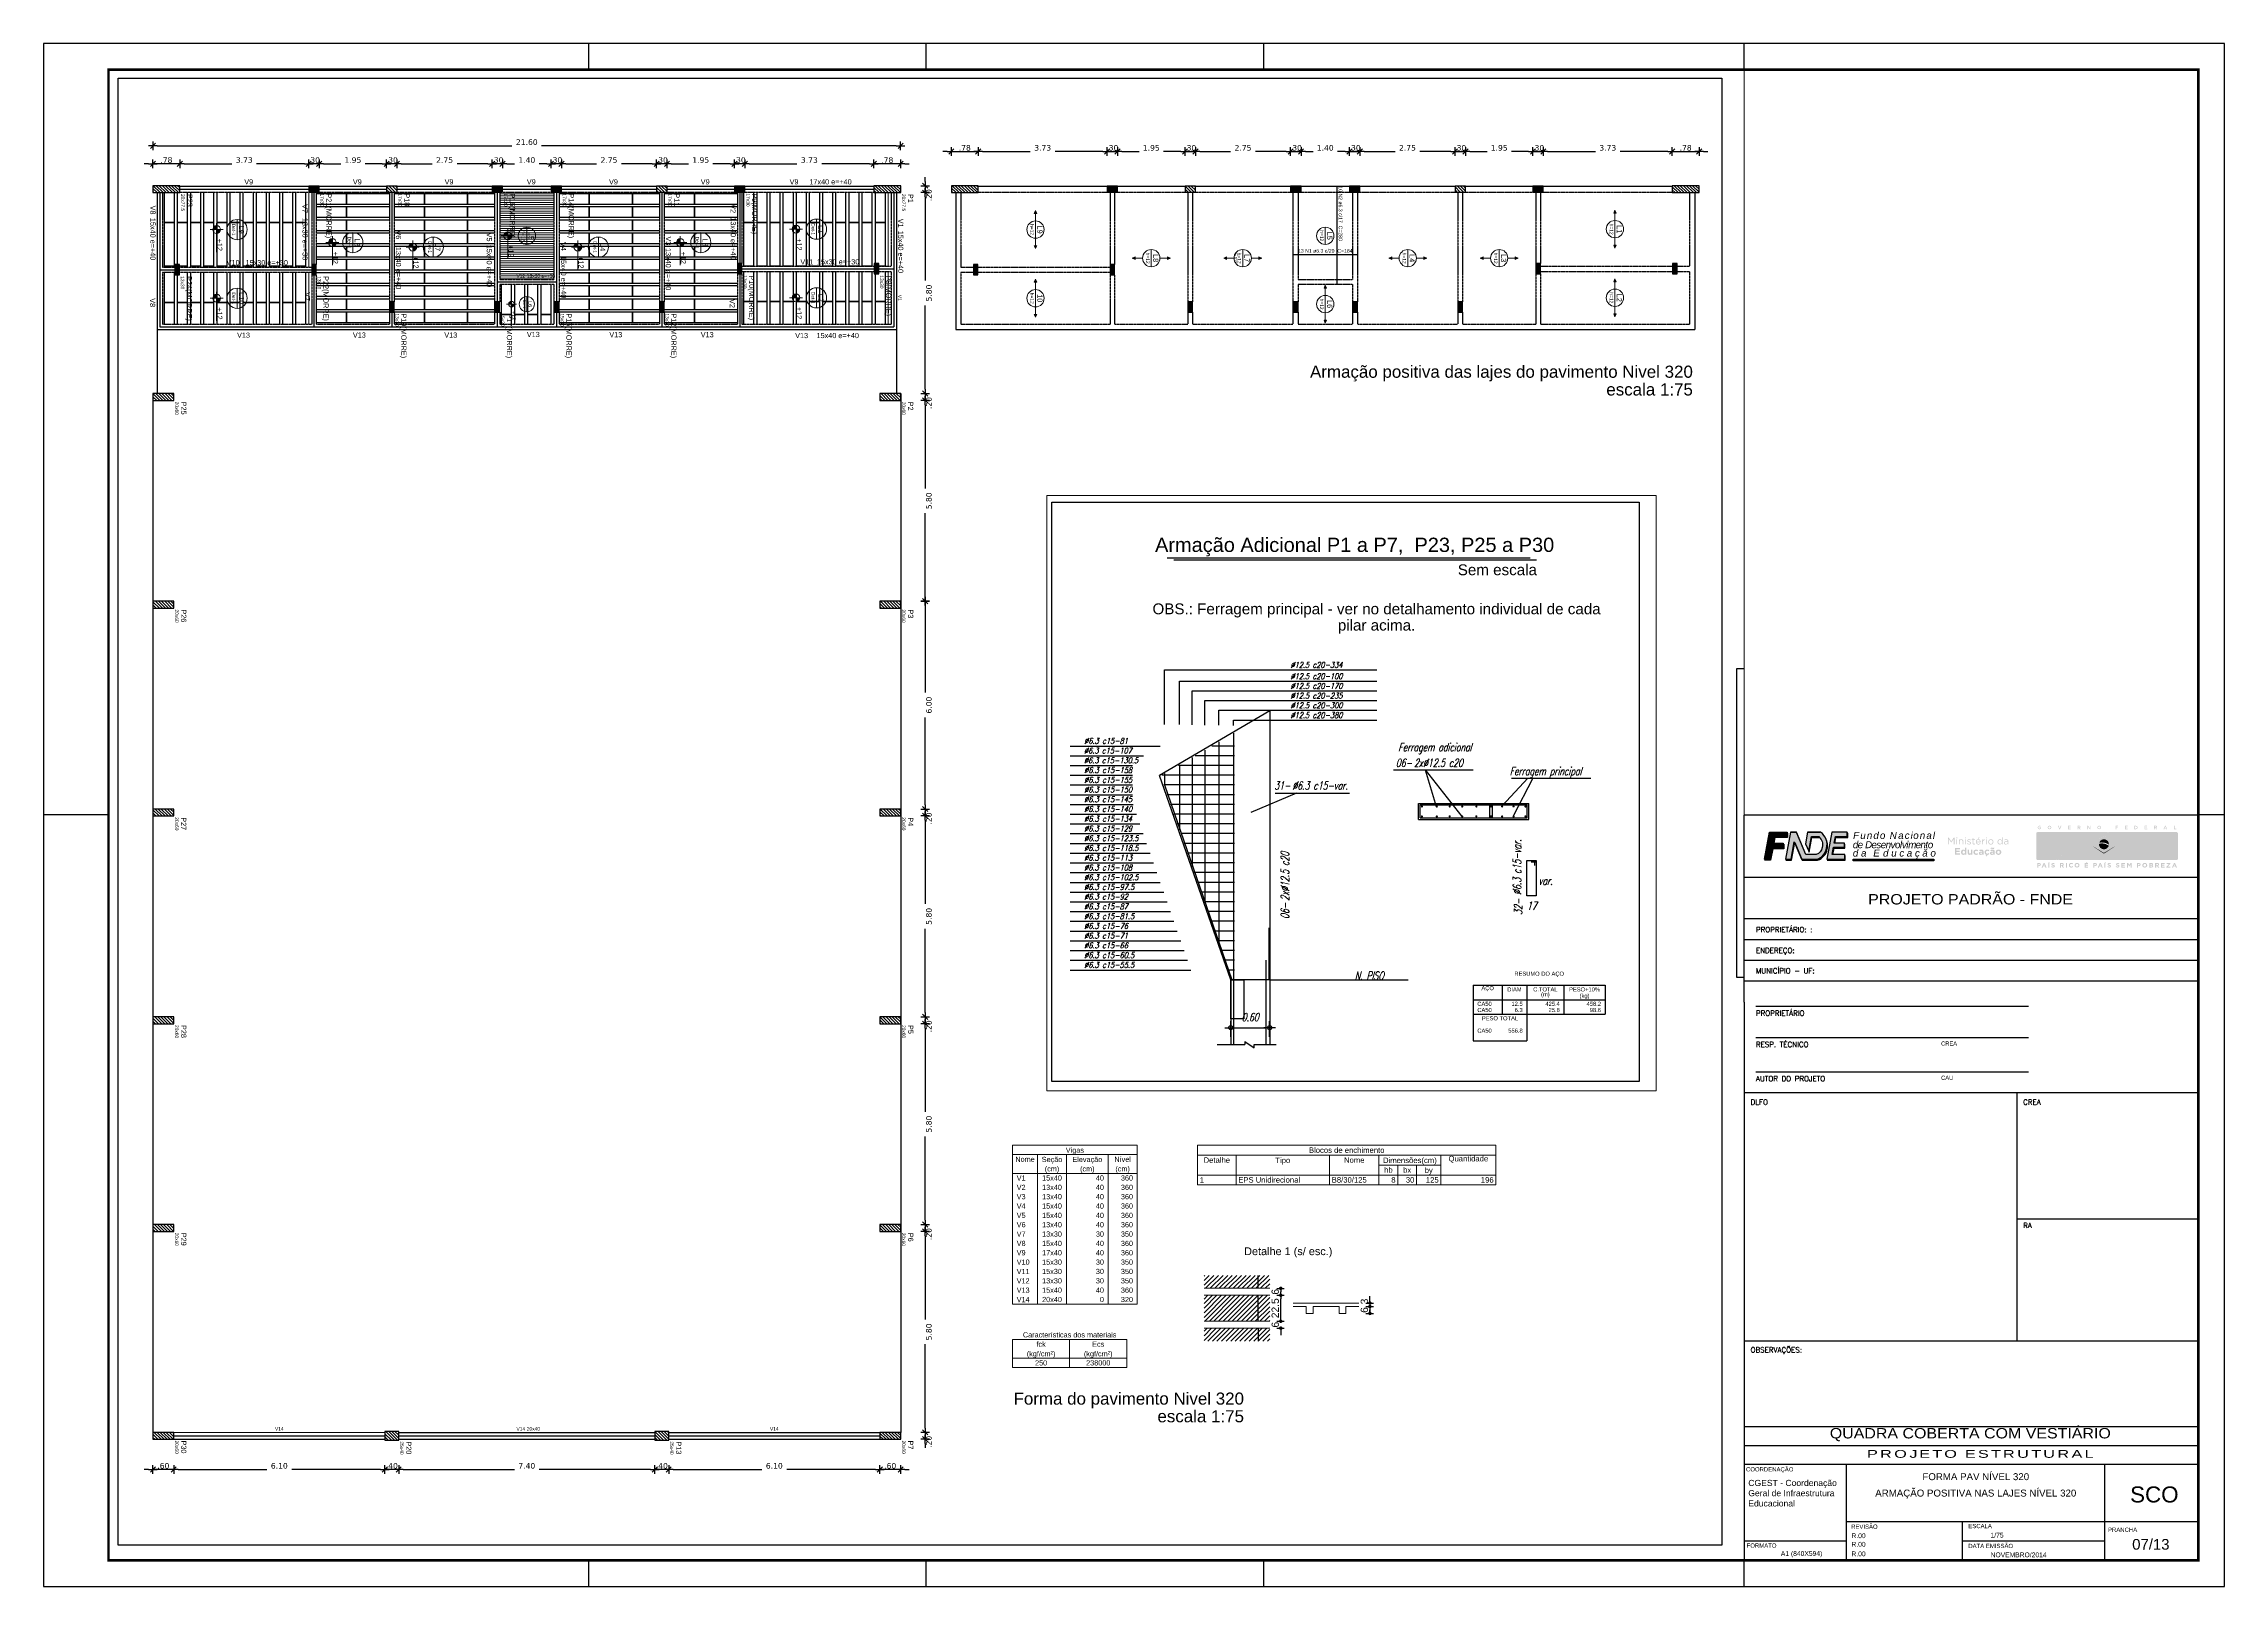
# Paper-space layout 'QCOB-VEST-SCO-07-R01' of a CAD drawing. Extents: x 3 to 843, y -16 to 578.
# The model-space entities are those that its viewports show. They can reach past a viewport. Long polylines and large blocks are cut down to what shows.
import ezdxf
from ezdxf.enums import TextEntityAlignment as Align

# ---------------------------------------------------------------- set-up
doc = ezdxf.new("R2010")
doc.units = 0
doc.header["$LTSCALE"] = 0.3
doc.header["$PDSIZE"] = 0.1
doc.linetypes.add('CONTINU', pattern=[0])
doc.linetypes.add('DOT2', pattern=[3.175, 0, -3.175])
doc.layers.get('0').update_dxf_attribs({"linetype": 'CONTINUOUS'})
doc.layers.get('Defpoints').update_dxf_attribs({"linetype": 'CONTINUOUS'})
for name, color, linetype in [('AR-PER', 5, 'CONTINU'), ('ARMAÇÃO', 4, 'CONTINUOUS'), ('ARQ-CTA-1_100', 1, 'CONTINUOUS'), ('BL-CRM-03', 6, 'CONTINUOUS'), ('BL-PRA-01', 1, 'CONTINUOUS'), ('BL-PRA-02', 6, 'CONTINUOUS'), ('CARIMBO', 1, 'CONTINUOUS'), ('cor', 7, 'CONTINUOUS'), ('CORTE', 1, 'CONTINUOUS'), ('DT-Relação_do_aço', 9, 'CONTINUOUS'), ('FO-Eixos', 5, 'CONTINUOUS'), ('FO-Pilares', 4, 'CONTINUOUS'), ('FO-Vigas', 1, 'CONTINUOUS'), ('FORMA', 6, 'CONTINUOUS'), ('PRA', 1, 'CONTINUOUS'), ('TEXTO1', 1, 'CONTINUOUS')]:
    doc.layers.add(name, color=color, linetype=linetype)
for name, color, linetype, lineweight in [('DT-Armadura positiva', 2, 'CONTINUOUS', 30), ('DT-Textos', 7, 'CONTINUOUS', 5), ('FO-Cotas', 5, 'CONTINUOUS', 5), ('FO-Hachuras das lajes', 1, 'CONTINUOUS', 20), ('FO-Hachuras dos pilares', 9, 'CONTINUOUS', 5), ('FO-Textos das lajes', 3, 'CONTINUOUS', 20), ('FO-Textos das vigas', 7, 'CONTINUOUS', 5), ('FO-Textos dos pilares', 7, 'CONTINUOUS', 5), ('FO-Títulos', 1, 'CONTINUOUS', 20)]:
    doc.layers.add(name, color=color, linetype=linetype, lineweight=lineweight)
doc.layers.add('VPort', color=45, linetype='CONTINUOUS', plot=False)
doc.styles.add('A16', font='arial.ttf', dxfattribs={"height": 0.16})
doc.styles.add('A20', font='arial.ttf', dxfattribs={"height": 0.2})
doc.styles.add('A26', font='arial.ttf', dxfattribs={"height": 0.26})
doc.styles.add('A36', font='arial.ttf', dxfattribs={"height": 0.36})
doc.styles.add('A40', font='arial.ttf', dxfattribs={"width": 1.1, "height": 0.4})
doc.styles.add('A60', font='arial.ttf', dxfattribs={"height": 0.6})
doc.styles.add('Arial', font='arial.ttf')
doc.styles.add('E100', font='romans.shx', dxfattribs={"width": 0.7, "oblique": 15, "height": 0.125})
doc.styles.add('FNDE', font='arial.ttf', dxfattribs={"height": 4.5})
doc.styles.add('FNDE Texto Cota 0100', font='verdana.ttf', dxfattribs={"height": 0.16})
doc.styles.add('R80', font='SIMPLEX.SHX', dxfattribs={"height": 0.2})
doc.dimstyles.new('FNDE 1-0100', dxfattribs={"dimscale": 2.5, "dimtxt": 0.16, "dimasz": 0.05, "dimexe": 0.15, "dimexo": 0.15, "dimgap": 0.05, "dimtad": 1, "dimzin": 4, "dimdsep": 46, "dimtxsty": 'FNDE Texto Cota 0100', "dimblk": 'tic', "dimcen": 0.15, "dimdle": 0.15, "dimse1": 1, "dimse2": 1, "dimclrd": 251, "dimclre": 251, "dimclrt": 256, "dimaunit": 1, "dimadec": 3, "dimazin": 0, "dimtfac": 1, "dimtix": 1, "dimtmove": 2, "dimatfit": 3, "dimldrblk": 'tic', "dimfxl": 0.15, "dimtvp": 1, "dimtolj": 1, "dimtzin": 0, "dimarcsym": 0})
doc.dimstyles.get("Standard").update_dxf_attribs({"dimtxt": 0.18, "dimasz": 0.18, "dimexe": 0.18, "dimexo": 0.0625, "dimgap": 0.09, "dimtad": 0, "dimtih": 1, "dimtoh": 1, "dimdec": 4, "dimzin": 0, "dimdsep": 46, "dimtxsty": 'Standard', "dimcen": 0.09, "dimadec": 0, "dimazin": 0, "dimtfac": 1, "dimtdec": 4, "dimtofl": 0, "dimtmove": 0, "dimatfit": 3, "dimfxl": 1, "dimtolj": 1, "dimtzin": 0, "dimarcsym": 0})
doc.dimstyles.new('UM_30.000300', dxfattribs={"dimtxt": 0.18, "dimasz": 0.1, "dimexe": 0.1, "dimexo": 0.2, "dimgap": 0, "dimtad": 1, "dimtih": 1, "dimtoh": 1, "dimdec": 1, "dimlfac": 30.0003, "dimzin": 0, "dimdsep": 46, "dimtxsty": 'Standard', "dimblk": 'CLOSED', "dimblk1": 'CLOSED', "dimblk2": 'CLOSED', "dimcen": 0.09, "dimdle": 0.1, "dimadec": 1, "dimazin": 2, "dimtfac": 1, "dimtdec": 4, "dimtofl": 0, "dimtmove": 0, "dimatfit": 3, "dimldrblk": 'CLOSED', "dimfxl": 1, "dimtolj": 1, "dimarcsym": 0})
pattern_1 = [(315, (831.050994, 199.160004), (0.044194174, 0.044194174), [])]
pattern_2 = [(45, (682.60005, 97.072615), (-0.06629126, 0.06629126), [])]
pattern_3 = [(315, (858.06689, 137.684504), (0.04419417, 0.04419417), [])]

# ---------------------------------------------------------------- blocks, each defined once
blk = doc.blocks.new('pranchaA1')
at = {"color": 2}
for p, q in [((210, 584), (210, 594)), ((340, 584), (340, 594)), ((470, 584), (470, 594)), ((655, 584), (655, 594)), ((25, 297), (0, 297)), ((840, 297), (830, 297)), ((210, 0), (210, 10)), ((340, 0), (340, 10)), ((470, 0), (470, 10)), ((655, 0), (655, 10))]:
    blk.add_line(p, q, dxfattribs=at)
at = {"layer": 'BL-PRA-01'}
for p, q in [((840, 594), (0, 594)), ((0, 594), (0, 0)), ((840, 0), (840, 594)), ((0, 0), (840, 0))]:
    blk.add_line(p, q, dxfattribs=at)
at = {"layer": 'BL-PRA-02', "const_width": 1}
blk.add_lwpolyline([(830, 10), (830, 584), (25, 584), (25, 10)], close=True, dxfattribs=at)
blk = doc.blocks.new('A$C37230DFE')
at = {"true_color": 0x124700}
blk.add_hatch(color=88, dxfattribs=at).paths.add_polyline_path([(31.32, 5.35), (31.29, 5.41), (27.04, 2.86), (22.8, 5.41), (22.77, 5.36), (27.04, 2.57)])
at = {"layer": 'cor'}
h = blk.add_hatch(color=88, dxfattribs=at)
h.set_gradient(color1=(18, 71, 0), color2=(43, 173, 0), rotation=45, tint=1)
h.paths.add_polyline_path([(8.21, 5.85, 0.866951), (7.38, 11.17), (0.57, 11.17, 0.414214), (0, 10.6), (0, 0.57, 0.414214), (0.57, 0), (7.45, 0, 0.912014)])
h.paths.add_polyline_path([(5.96, 2.78), (3.67, 2.78), (3.67, 4.38), (5.96, 4.38, -1)], flags=16)
h.paths.add_polyline_path([(5.67, 6.79), (3.67, 6.79), (3.67, 8.39), (5.67, 8.39, -1)], flags=16)
at = {"layer": 'cor', "true_color": 0xf7d426}
h = blk.add_hatch(color=40, dxfattribs=at)
h.paths.add_polyline_path([(51.23, 3.78, 0.414214), (51.81, 3.21), (56.01, 3.21, -0.414214), (56.58, 2.64), (56.58, 10.6, 0.414214), (56.01, 11.17), (50.66, 11.17, -0.414214), (51.23, 10.6)])
h.paths.add_polyline_path([(47.57, 10.6, -0.414214), (48.14, 11.17), (46.36, 11.17, -0.414214), (46.94, 10.6), (46.94, 0.57, -0.414214), (46.36, 0), (48.14, 0, -0.414214), (47.57, 0.57)])
h.paths.add_polyline_path([(18.92, 3.78), (20.9, 0.91), (22.8, 5.41), (21.32, 6.3), (23.8, 7.79), (25.07, 10.82, -0.301755), (25.6, 11.17), (16.6, 11.17, -0.047823), (18.31, 10.95, -0.713696)])
h.paths.add_polyline_path([(14.42, 5.81), (16.25, 5.81, 1), (16.25, 8.1), (14.42, 8.1)])
h.paths.add_polyline_path([(17.65, 0, -0.246669), (17.18, 0.25), (15.26, 3.04, 0.736091), (14.42, 2.78), (14.42, 0.57, -0.414214), (13.85, 0)])
h.paths.add_polyline_path([(5.96, 2.78, 1), (5.96, 4.38), (3.67, 4.38), (3.67, 2.78)])
h.paths.add_polyline_path([(3.67, 8.39), (3.67, 6.79), (5.67, 6.79, 1), (5.67, 8.39)])
h.paths.add_polyline_path([(25.54, 1.72, 0.301755), (25.01, 1.37), (24.58, 0.35, -0.301755), (24.05, 0), (30.04, 0, -0.301755), (29.51, 0.35), (29.08, 1.37, 0.301755), (28.55, 1.72)])
h.paths.add_polyline_path([(11.21, 11.17), (7.38, 11.17, -0.866951), (8.21, 5.85, -0.878048), (7.67, 0), (11.21, 0, -0.414214), (10.64, 0.57), (10.64, 10.6, -0.414214)])
at = {"layer": 'cor'}
h = blk.add_hatch(color=88, dxfattribs=at)
h.set_gradient(color1=(18, 71, 0), color2=(43, 173, 0), rotation=45, tint=1)
h.paths.add_polyline_path([(10.64, 0.57, 0.414214), (11.21, 0), (13.85, 0, 0.414214), (14.42, 0.57), (14.42, 2.78, -0.736091), (15.26, 3.04), (17.18, 0.25, 0.246669), (17.65, 0), (20.95, 0, -0.536387), (20.68, 0.4), (20.9, 0.91), (18.92, 3.78, 0.713696), (18.31, 10.95, 0.062724), (16.06, 11.17), (11.21, 11.17, 0.414214), (10.64, 10.6)])
h.paths.add_polyline_path([(14.42, 5.81), (14.42, 8.1), (16.25, 8.1, -1), (16.25, 5.81)], flags=16)
h = blk.add_hatch(color=88, dxfattribs=at)
h.set_gradient(color1=(18, 71, 0), color2=(43, 173, 0), rotation=45, tint=1)
h.paths.add_polyline_path([(25.01, 1.37, -0.301755), (25.54, 1.72), (28.55, 1.72, -0.301755), (29.08, 1.37), (29.51, 0.35, 0.301755), (30.04, 0), (33.14, 0, 0.536387), (33.4, 0.4), (31.29, 5.41), (27.04, 2.86), (22.8, 5.41), (20.68, 0.4, 0.536387), (20.95, 0), (24.05, 0, 0.301755), (24.58, 0.35)])
h.paths.add_polyline_path([(30.29, 7.79), (29.01, 10.82, 0.301755), (28.49, 11.17), (25.6, 11.17, 0.301755), (25.07, 10.82), (23.8, 7.79), (27.04, 9.73)])
h = blk.add_hatch(color=40, dxfattribs=at)
h.set_gradient(color1=(243, 175, 18), color2=(255, 127, 0), rotation=270, tint=1, name='HEMISPHERICAL')
h.paths.add_polyline_path([(32.77, 6.3), (27.04, 9.73), (21.32, 6.3), (27.04, 2.86)])
h.paths.add_polyline_path([(25.04, 6.3, -1), (29.05, 6.3, -1)], flags=16)
at = {"layer": 'cor', "true_color": 0xf4df43}
h = blk.add_hatch(color=53, dxfattribs=at)
edge = h.paths.add_edge_path()
edge.add_spline(control_points=[(34.58, 3.77), (34.78, 3.62), (35.52, 3.12), (36.88, 2.79), (38.17, 2.69), (38.99, 2.88), (39.12, 3.39), (38.68, 3.71), (37.91, 3.94), (36.45, 4.17), (34.63, 4.69), (33.05, 5.89), (32.76, 7.37), (32.87, 8.7), (33.47, 9.92), (34.44, 10.67), (35.02, 10.98), (35.79, 11.17)], knot_values=[0.065919, 0.065919, 0.065919, 0.065919, 0.132216, 0.300366, 0.426053, 0.481008, 0.522695, 0.580041, 0.634819, 0.765803, 0.969397, 1.125194, 1.241711, 1.336641, 1.472206, 1.56492, 1.65521, 1.65521, 1.65521, 1.65521], degree=3, periodic=0)
edge.add_line((35.79, 11.17), (28.49, 11.17))
edge.add_arc((28.49, 10.6), 0.573, 22.83419, 90, ccw=False)
edge.add_line((29.01, 10.82), (30.29, 7.79))
edge.add_line((30.29, 7.79), (32.77, 6.3))
edge.add_line((32.77, 6.3), (31.29, 5.41))
edge.add_line((31.29, 5.41), (32.64, 2.21))
edge.add_line((32.64, 2.21), (33.8, 3.66))
edge.add_arc((34.24, 3.32), 0.566, 53.72097, 142.03639, ccw=False)
edge = h.paths.add_edge_path()
edge.add_arc((43.84, 10.6), 0.573, 90, 180, ccw=False)
edge.add_line((43.84, 11.17), (39.74, 11.17))
edge.add_arc((38.53, 4.87), 6.42, 51.05193, 79.14434, ccw=False)
edge.add_line((42.56, 9.86), (41.06, 7.76))
edge.add_arc((40.59, 8.1), 0.573, 236.57868, 324.34013, ccw=False)
edge.add_spline(control_points=[(40.28, 7.62), (39.93, 7.85), (38.98, 8.29), (37.71, 8.46), (36.5, 8.37), (36.64, 7.6), (37.83, 7.2), (39.79, 6.93), (42.33, 5.95), (43.05, 3.55), (42.37, 1.28), (41.14, 0.44), (39.77, 0)], knot_values=[0.044554, 0.044554, 0.044554, 0.044554, 0.150842, 0.328725, 0.389861, 0.448625, 0.477745, 0.709396, 0.965606, 1.159666, 1.316654, 1.549437, 1.549437, 1.549437, 1.549437], degree=3, periodic=0)
edge.add_line((39.77, 0), (43.84, 0))
edge.add_arc((43.84, 0.57), 0.573, 180, 270, ccw=False)
edge.add_line((43.27, 0.57), (43.27, 10.6))
edge = h.paths.add_edge_path()
edge.add_spline(control_points=[(35.98, 0), (35.14, 0.13), (34.27, 0.39), (33.5, 0.77), (33.15, 0.99)], knot_values=[0.075756, 0.075756, 0.075756, 0.075756, 0.2593, 0.320309, 0.320309, 0.320309, 0.320309], degree=3, periodic=0)
edge.add_line((33.15, 0.99), (33.4, 0.4))
edge.add_arc((33.14, 0.29), 0.286, -90, 22.83419, ccw=False)
edge.add_line((33.14, 0), (35.98, 0))
at = {"layer": 'cor'}
h = blk.add_hatch(color=88, dxfattribs=at)
h.set_gradient(color1=(18, 71, 0), color2=(43, 173, 0), rotation=45, tint=1)
edge = h.paths.add_edge_path()
edge.add_spline(control_points=[(39.77, 0), (41.14, 0.44), (42.37, 1.28), (43.05, 3.55), (42.33, 5.95), (39.79, 6.93), (37.83, 7.2), (36.64, 7.6), (36.5, 8.37), (37.71, 8.46), (38.98, 8.29), (39.93, 7.85), (40.28, 7.62)], knot_values=[0.044554, 0.044554, 0.044554, 0.044554, 0.277337, 0.434326, 0.628385, 0.884595, 1.116246, 1.145366, 1.20413, 1.265267, 1.443149, 1.549437, 1.549437, 1.549437, 1.549437], degree=3, periodic=0)
edge.add_arc((40.59, 8.1), 0.573, 236.57868, 324.34013)
edge.add_line((41.06, 7.76), (42.56, 9.86))
edge.add_arc((38.53, 4.87), 6.42, 51.05193, 79.14434)
edge.add_line((39.74, 11.17), (35.79, 11.17))
edge.add_spline(control_points=[(35.79, 11.17), (35.02, 10.98), (34.44, 10.67), (33.47, 9.92), (32.87, 8.7), (32.76, 7.37), (33.05, 5.89), (34.63, 4.69), (36.45, 4.17), (37.91, 3.94), (38.68, 3.71), (39.12, 3.39), (38.99, 2.88), (38.17, 2.69), (36.88, 2.79), (35.52, 3.12), (34.78, 3.62), (34.58, 3.77)], knot_values=[0.065919, 0.065919, 0.065919, 0.065919, 0.15621, 0.248924, 0.384488, 0.479419, 0.595936, 0.751732, 0.955327, 1.08631, 1.141089, 1.198434, 1.240121, 1.295076, 1.420763, 1.588913, 1.65521, 1.65521, 1.65521, 1.65521], degree=3, periodic=0)
edge.add_arc((34.24, 3.32), 0.566, 53.72097, 142.03639)
edge.add_line((33.8, 3.66), (32.64, 2.21))
edge.add_line((32.64, 2.21), (33.15, 0.99))
edge.add_spline(control_points=[(33.15, 0.99), (33.5, 0.77), (34.27, 0.39), (35.14, 0.13), (35.98, 0)], knot_values=[0.075756, 0.075756, 0.075756, 0.075756, 0.136765, 0.320309, 0.320309, 0.320309, 0.320309], degree=3, periodic=0)
edge.add_line((35.98, 0), (39.77, 0))
h = blk.add_hatch(color=88, dxfattribs=at)
h.set_gradient(color1=(18, 71, 0), color2=(43, 173, 0), rotation=45, tint=1)
h.paths.add_polyline_path([(46.94, 10.6, 0.414214), (46.36, 11.17), (43.84, 11.17, 0.414214), (43.27, 10.6), (43.27, 0.57, 0.414214), (43.84, 0), (46.36, 0, 0.414214), (46.94, 0.57)])
h = blk.add_hatch(color=88, dxfattribs=at)
h.set_gradient(color1=(18, 71, 0), color2=(43, 173, 0), rotation=45, tint=1)
h.paths.add_polyline_path([(51.23, 10.6, 0.414214), (50.66, 11.17), (48.14, 11.17, 0.414214), (47.57, 10.6), (47.57, 0.57, 0.414214), (48.14, 0), (56.01, 0, 0.414214), (56.58, 0.57), (56.58, 2.64, 0.414214), (56.01, 3.21), (51.81, 3.21, -0.414214), (51.23, 3.78)])
h = blk.add_hatch(color=171, dxfattribs=at)
h.set_gradient(color1=(102, 140, 255), color2=(10, 65, 153), rotation=270, tint=1, name='HEMISPHERICAL')
h.paths.add_polyline_path([(25.14, 6.91, -0.20647), (29.04, 6.13, 0.021018), (29.05, 6.3, 0.855475)])
h.paths.add_polyline_path([(28.97, 5.76, 0.224005), (25.05, 6.54, 0.030255), (25.04, 6.3, 0.871589)])
blk = doc.blocks.new('FNDE')
blk.add_hatch(color=30).paths.add_polyline_path([(32.94, 0.01), (32.94, -0.57), (62.84, -0.57), (62.84, 0.01)])
at = {"layer": 'BL-CRM-03'}
blk.add_hatch(color=170, dxfattribs=at).paths.add_polyline_path([(3.19, 5.92), (3.63, 8.34), (8.4, 8.34), (8.4, 10.02), (1.85, 10.02), (0, 0), (2.1, 0), (2.88, 4.23), (6.97, 4.23), (6.97, 5.92)])
h = blk.add_hatch(color=170, dxfattribs=at)
h.paths.add_polyline_path([(1.85, 10.02), (0, 0), (2.1, 0), (2.88, 4.23), (6.97, 4.23), (6.97, 5.92), (3.19, 5.92), (3.63, 8.34), (8.4, 8.34), (8.4, 10.02)], flags=17)
h.paths.add_polyline_path([(1.85, 10.02), (0, 0)], flags=0)
h.paths.add_polyline_path([(0, 0), (1.85, 10.02), (8.4, 10.02), (8.4, 8.34), (3.63, 8.34), (3.19, 5.92), (6.97, 5.92), (6.97, 4.23), (2.88, 4.23), (2.1, 0)], flags=17)
h = blk.add_hatch(color=170, dxfattribs=at)
h.paths.add_polyline_path([(1.85, 10.02), (0, 0), (2.1, 0), (2.88, 4.23), (6.97, 4.23), (6.97, 5.92), (3.19, 5.92), (3.63, 8.34), (8.4, 8.34), (8.4, 10.02)], flags=17)
h.paths.add_polyline_path([(1.85, 10.02), (0, 0)], flags=0)
h.paths.add_polyline_path([(0, 0), (1.85, 10.02), (8.4, 10.02), (8.4, 8.34), (3.63, 8.34), (3.19, 5.92), (6.97, 5.92), (6.97, 4.23), (2.88, 4.23), (2.1, 0)], flags=17)
h = blk.add_hatch(color=170, dxfattribs=at)
h.paths.add_polyline_path([(1.85, 10.02), (0, 0), (2.1, 0), (2.88, 4.23), (6.97, 4.23), (6.97, 5.92), (3.19, 5.92), (3.63, 8.34), (8.4, 8.34), (8.4, 10.02)], flags=17)
h.paths.add_polyline_path([(1.85, 10.02), (0, 0)], flags=0)
h.paths.add_polyline_path([(0, 0), (1.85, 10.02), (8.4, 10.02), (8.4, 8.34), (3.63, 8.34), (3.19, 5.92), (6.97, 5.92), (6.97, 4.23), (2.88, 4.23), (2.1, 0)], flags=17)
h = blk.add_hatch(color=170, dxfattribs=at)
h.paths.add_polyline_path([(1.85, 10.02), (0, 0), (2.1, 0), (2.88, 4.23), (6.97, 4.23), (6.97, 5.92), (3.19, 5.92), (3.63, 8.34), (8.4, 8.34), (8.4, 10.02)], flags=17)
h.paths.add_polyline_path([(1.85, 10.02), (0, 0)], flags=0)
h.paths.add_polyline_path([(0, 0), (1.85, 10.02), (8.4, 10.02), (8.4, 8.34), (3.63, 8.34), (3.19, 5.92), (6.97, 5.92), (6.97, 4.23), (2.88, 4.23), (2.1, 0)], flags=17)
h = blk.add_hatch(color=7, dxfattribs=at)
h.paths.add_polyline_path([(8.58, 7.99), (8.58, 9.68), (8.4, 9.68), (8.4, 8.34), (3.63, 8.34), (3.19, 5.92), (3.43, 5.92), (3.81, 7.99)])
h.paths.add_polyline_path([(2.88, 4.23), (2.1, 0), (0.24, 0), (0.18, -0.35), (2.28, -0.35), (3.06, 3.89), (7.15, 3.89), (7.15, 5.57), (6.97, 5.57), (6.97, 4.23)])
h = blk.add_hatch(color=170, dxfattribs=at)
h.paths.add_polyline_path([(11.84, 10.02), (9.64, 10.02), (7.79, 0), (9.89, 0), (11.08, 6.48), (11.25, 6.08), (11.26, 6.13), (13.83, 0), (19.53, 0, 0.279763), (23.06, 4.02, 0.314697), (20.79, 10.02), (16.02, 10.02), (15.21, 5.65), (16.43, 2.97), (17.42, 8.34), (20.21, 8.34, -0.285658), (21.4, 4.38, -0.266372), (19.24, 1.69), (15.32, 1.69)])
h.paths.add_polyline_path([(23.09, 0), (29.79, 0), (29.79, 1.69), (25.12, 1.69), (25.63, 4.43), (29.67, 4.43), (29.67, 5.9), (25.9, 5.9), (26.35, 8.34), (30.72, 8.34), (30.72, 10.02), (24.94, 10.02)])
h = blk.add_hatch(color=7, dxfattribs=at)
h.paths.add_polyline_path([(10.07, -0.35), (11.25, 6.08), (11.08, 6.48), (9.89, 0), (8.03, 0), (7.97, -0.35)])
h.paths.add_polyline_path([(19.7, -0.35, 0.279763), (23.23, 3.68, 0.192498), (22.69, 7.8, -0.174547), (23.06, 4.02, -0.279763), (19.53, 0), (13.83, 0), (13.97, -0.35)])
h.paths.add_polyline_path([(17.6, 7.99), (20.39, 7.99, -0.080504), (21.19, 7.02, 0.105578), (20.21, 8.34), (17.42, 8.34), (16.44, 3), (16.61, 2.63)])
h = blk.add_hatch(color=7, dxfattribs=at)
h.paths.add_polyline_path([(30.9, 7.99), (30.9, 9.68), (30.72, 9.68), (30.72, 8.34), (26.35, 8.34), (25.9, 5.9), (26.14, 5.9), (26.53, 7.99)])
h.paths.add_polyline_path([(29.85, 4.09), (29.85, 5.55), (29.67, 5.55), (29.67, 4.43), (25.63, 4.43), (25.12, 1.69), (25.36, 1.69), (25.81, 4.09)])
h.paths.add_polyline_path([(29.97, -0.35), (29.97, 1.34), (29.79, 1.34), (29.79, 0), (23.34, 0), (23.27, -0.35)])
at = {"color": 170}
for p, q in [((9.78, 10.02), (11.84, 10.02)), ((16.02, 10.02), (20.65, 10.02)), ((6.97, 5.92), (6.97, 4.23))]:
    blk.add_line(p, q, dxfattribs=at)
for points in [[(1.85, 10.02), (0, 0), (1.85, 10.02), (8.4, 10.02), (8.4, 8.34), (3.63, 8.34), (3.19, 5.92), (6.97, 5.92), (6.97, 4.23), (2.88, 4.23), (2.1, 0), (0, 0)], [(15.36, 1.69), (12.01, 9.68), (11.98, 9.68)]]:
    blk.add_lwpolyline(points, dxfattribs=at)
at = {"color": 7}
for points in [[(8.4, 9.68), (8.58, 9.68), (8.58, 7.99), (3.81, 7.99), (3.43, 5.92)], [(26.14, 5.9), (26.53, 7.99), (30.9, 7.99), (30.9, 9.68), (30.72, 9.68)], [(6.97, 5.57), (7.15, 5.57), (7.15, 3.89), (3.06, 3.89), (2.28, -0.35), (0.18, -0.35), (0.24, 0)], [(23.34, 0), (23.27, -0.35), (29.97, -0.35), (29.97, 1.34), (29.79, 1.34)], [(25.36, 1.69), (25.81, 4.09), (29.85, 4.09), (29.85, 5.55), (29.67, 5.55)]]:
    blk.add_lwpolyline(points, dxfattribs=at)
at = {"color": 170}
blk.add_lwpolyline([(23.03, 3.94, 0.319097), (20.79, 10.02), (16.02, 10.02), (15.21, 5.65), (16.43, 2.97), (17.42, 8.34), (20.21, 8.34, -0.285658), (21.4, 4.38, -0.266372), (19.24, 1.69), (15.32, 1.69), (11.84, 10.02), (9.64, 10.02), (7.79, 0), (9.89, 0), (11.08, 6.48), (13.79, 0), (19.53, 0, 0.284541), (23.07, 4.11)], format="xyb", dxfattribs=at)
blk.add_lwpolyline([(30.72, 10.02), (24.94, 10.02), (23.09, 0), (29.79, 0), (29.79, 1.69), (25.12, 1.69), (25.63, 4.43), (29.67, 4.43), (29.67, 5.9), (25.9, 5.9), (26.35, 8.34), (30.72, 8.34)], close=True, dxfattribs=at)
at = {"color": 7}
for points in [[(8.03, 0), (7.97, -0.35), (10.07, -0.35), (11.26, 6.13), (13.97, -0.35), (19.7, -0.35, 0.284541), (23.25, 3.77)], [(16.44, 3), (16.61, 2.63), (17.6, 7.99), (20.39, 7.99, -0.080504), (21.19, 7.02)], [(23.21, 3.59, 0.196648), (22.69, 7.8, 0.196648)]]:
    blk.add_lwpolyline(points, format="xyb", dxfattribs=at)
at = {"color": 30}
blk.add_lwpolyline([(32.94, 0.01), (62.84, 0.01), (62.84, -0.57), (32.94, -0.57)], close=True, dxfattribs=at)
at = {"color": 7, "char_height": 2.6, "width": 43.2283, "attachment_point": 1, "style": 'FNDE'}
for s, insert in [('{\\fArial|b0|i1|c238|p34;\\T1.2;Fundo Nacional\\fArial|b0|i0|c238|p34;\\T1; }', (32.88, 10.11)), ('{\\fArial|b0|i1|c0|p34;\\T0.9;de Desenvolvimento}', (32.77, 6.66)), ('{\\fArial|b0|i1|c238|p34;\\T1.5;da Educaçăo\\T1.4; }', (32.77, 3.57))]:
    blk.add_mtext(s, dxfattribs=dict(at, insert=insert))
blk = doc.blocks.new('CARIMBO')
h = blk.add_hatch(color=256)
edge = h.paths.add_edge_path()
edge.add_spline(control_points=[(753.168, 739.335), (753.168, 739.335), (753.192, 739.335), (753.192, 739.335), (753.192, 739.335), (753.192, 739.335), (753.192, 739.222), (753.192, 739.222), (753.192, 739.222), (753.192, 739.222), (753.263, 739.222), (753.263, 739.222), (753.263, 739.222), (753.263, 739.222), (753.263, 739.2), (753.263, 739.2), (753.263, 739.2), (753.263, 739.2), (753.168, 739.2), (753.168, 739.2), (753.168, 739.2), (753.168, 739.2), (753.168, 739.335), (753.168, 739.335)], knot_values=[0, 0, 0, 0, 0.142857, 0.142857, 0.142857, 0.142957, 0.285714, 0.285714, 0.285714, 0.285814, 0.428571, 0.428571, 0.428571, 0.428671, 0.571429, 0.571429, 0.571429, 0.571529, 0.714286, 0.714286, 0.714286, 0.714386, 1, 1, 1, 1], degree=3, periodic=0)
edge = h.paths.add_edge_path()
edge.add_spline(control_points=[(752.827, 739.336), (752.827, 739.336), (752.849, 739.336), (752.849, 739.336), (752.849, 739.336), (752.849, 739.336), (752.908, 739.2), (752.908, 739.2), (752.908, 739.2), (752.908, 739.2), (752.883, 739.2), (752.883, 739.2), (752.883, 739.2), (752.883, 739.2), (752.869, 739.233), (752.869, 739.233), (752.869, 739.233), (752.869, 739.233), (752.805, 739.233), (752.805, 739.233), (752.805, 739.233), (752.805, 739.233), (752.792, 739.2), (752.792, 739.2), (752.792, 739.2), (752.792, 739.2), (752.767, 739.2), (752.767, 739.2), (752.767, 739.2), (752.767, 739.2), (752.827, 739.336), (752.827, 739.336)], knot_values=[0, 0, 0, 0, 0.111111, 0.111111, 0.111111, 0.111211, 0.222222, 0.222222, 0.222222, 0.222322, 0.333333, 0.333333, 0.333333, 0.333433, 0.444444, 0.444444, 0.444444, 0.444544, 0.555556, 0.555556, 0.555556, 0.555656, 0.666667, 0.666667, 0.666667, 0.666767, 0.777778, 0.777778, 0.777778, 0.777878, 1, 1, 1, 1], degree=3, periodic=0)
edge = h.paths.add_edge_path(flags=16)
edge.add_spline(control_points=[(752.861, 739.254), (752.861, 739.254), (752.837, 739.308), (752.837, 739.308), (752.837, 739.308), (752.837, 739.308), (752.814, 739.254), (752.814, 739.254), (752.814, 739.254), (752.814, 739.254), (752.861, 739.254), (752.861, 739.254)], knot_values=[0, 0, 0, 0, 0.25, 0.25, 0.25, 0.2501, 0.5, 0.5, 0.5, 0.5001, 1, 1, 1, 1], degree=3, periodic=0)
edge = h.paths.add_edge_path()
edge.add_spline(control_points=[(752.403, 739.335), (752.403, 739.335), (752.463, 739.335), (752.463, 739.335), (752.463, 739.335), (752.48, 739.335), (752.493, 739.33), (752.502, 739.322), (752.502, 739.322), (752.509, 739.315), (752.513, 739.305), (752.513, 739.293), (752.513, 739.293), (752.513, 739.293), (752.513, 739.292), (752.513, 739.292), (752.513, 739.292), (752.513, 739.27), (752.5, 739.257), (752.481, 739.251), (752.481, 739.251), (752.481, 739.251), (752.517, 739.2), (752.517, 739.2), (752.517, 739.2), (752.517, 739.2), (752.489, 739.2), (752.489, 739.2), (752.489, 739.2), (752.489, 739.2), (752.456, 739.247), (752.456, 739.247), (752.456, 739.247), (752.456, 739.247), (752.456, 739.247), (752.456, 739.247), (752.456, 739.247), (752.456, 739.247), (752.426, 739.247), (752.426, 739.247), (752.426, 739.247), (752.426, 739.247), (752.426, 739.2), (752.426, 739.2), (752.426, 739.2), (752.426, 739.2), (752.403, 739.2), (752.403, 739.2), (752.403, 739.2), (752.403, 739.2), (752.403, 739.335), (752.403, 739.335)], knot_values=[0, 0, 0, 0, 0.071429, 0.071429, 0.071429, 0.071529, 0.142857, 0.142857, 0.142857, 0.142957, 0.214286, 0.214286, 0.214286, 0.214386, 0.285714, 0.285714, 0.285714, 0.285814, 0.357143, 0.357143, 0.357143, 0.357243, 0.428571, 0.428571, 0.428571, 0.428671, 0.5, 0.5, 0.5, 0.5001, 0.571429, 0.571429, 0.571429, 0.571529, 0.642857, 0.642857, 0.642857, 0.642957, 0.714286, 0.714286, 0.714286, 0.714386, 0.785714, 0.785714, 0.785714, 0.785814, 0.857143, 0.857143, 0.857143, 0.857243, 1, 1, 1, 1], degree=3, periodic=0)
edge = h.paths.add_edge_path(flags=16)
edge.add_spline(control_points=[(752.461, 739.268), (752.478, 739.268), (752.489, 739.277), (752.489, 739.291), (752.489, 739.291), (752.489, 739.291), (752.489, 739.291), (752.489, 739.291), (752.489, 739.291), (752.489, 739.306), (752.478, 739.314), (752.461, 739.314), (752.461, 739.314), (752.461, 739.314), (752.426, 739.314), (752.426, 739.314), (752.426, 739.314), (752.426, 739.314), (752.426, 739.268), (752.426, 739.268), (752.426, 739.268), (752.426, 739.268), (752.461, 739.268), (752.461, 739.268)], knot_values=[0, 0, 0, 0, 0.142857, 0.142857, 0.142857, 0.142957, 0.285714, 0.285714, 0.285714, 0.285814, 0.428571, 0.428571, 0.428571, 0.428671, 0.571429, 0.571429, 0.571429, 0.571529, 0.714286, 0.714286, 0.714286, 0.714386, 1, 1, 1, 1], degree=3, periodic=0)
edge = h.paths.add_edge_path()
edge.add_spline(control_points=[(752.037, 739.335), (752.037, 739.335), (752.137, 739.335), (752.137, 739.335), (752.137, 739.335), (752.137, 739.335), (752.137, 739.314), (752.137, 739.314), (752.137, 739.314), (752.137, 739.314), (752.06, 739.314), (752.06, 739.314), (752.06, 739.314), (752.06, 739.314), (752.06, 739.279), (752.06, 739.279), (752.06, 739.279), (752.06, 739.279), (752.128, 739.279), (752.128, 739.279), (752.128, 739.279), (752.128, 739.279), (752.128, 739.258), (752.128, 739.258), (752.128, 739.258), (752.128, 739.258), (752.06, 739.258), (752.06, 739.258), (752.06, 739.258), (752.06, 739.258), (752.06, 739.222), (752.06, 739.222), (752.06, 739.222), (752.06, 739.222), (752.138, 739.222), (752.138, 739.222), (752.138, 739.222), (752.138, 739.222), (752.138, 739.2), (752.138, 739.2), (752.138, 739.2), (752.138, 739.2), (752.037, 739.2), (752.037, 739.2), (752.037, 739.2), (752.037, 739.2), (752.037, 739.335), (752.037, 739.335)], knot_values=[0, 0, 0, 0, 0.076923, 0.076923, 0.076923, 0.077023, 0.153846, 0.153846, 0.153846, 0.153946, 0.230769, 0.230769, 0.230769, 0.230869, 0.307692, 0.307692, 0.307692, 0.307792, 0.384615, 0.384615, 0.384615, 0.384715, 0.461538, 0.461538, 0.461538, 0.461638, 0.538462, 0.538462, 0.538462, 0.538562, 0.615385, 0.615385, 0.615385, 0.615485, 0.692308, 0.692308, 0.692308, 0.692408, 0.769231, 0.769231, 0.769231, 0.769331, 0.846154, 0.846154, 0.846154, 0.846254, 1, 1, 1, 1], degree=3, periodic=0)
edge = h.paths.add_edge_path()
edge.add_spline(control_points=[(751.649, 739.335), (751.649, 739.335), (751.699, 739.335), (751.699, 739.335), (751.699, 739.335), (751.742, 739.335), (751.771, 739.306), (751.771, 739.268), (751.771, 739.268), (751.771, 739.268), (751.771, 739.268), (751.771, 739.268), (751.771, 739.268), (751.771, 739.23), (751.742, 739.2), (751.699, 739.2), (751.699, 739.2), (751.699, 739.2), (751.649, 739.2), (751.649, 739.2), (751.649, 739.2), (751.649, 739.2), (751.649, 739.335), (751.649, 739.335)], knot_values=[0, 0, 0, 0, 0.142857, 0.142857, 0.142857, 0.142957, 0.285714, 0.285714, 0.285714, 0.285814, 0.428571, 0.428571, 0.428571, 0.428671, 0.571429, 0.571429, 0.571429, 0.571529, 0.714286, 0.714286, 0.714286, 0.714386, 1, 1, 1, 1], degree=3, periodic=0)
edge = h.paths.add_edge_path(flags=16)
edge.add_spline(control_points=[(751.699, 739.222), (751.728, 739.222), (751.746, 739.241), (751.746, 739.267), (751.746, 739.267), (751.746, 739.267), (751.746, 739.268), (751.746, 739.268), (751.746, 739.268), (751.746, 739.294), (751.728, 739.314), (751.699, 739.314), (751.699, 739.314), (751.699, 739.314), (751.673, 739.314), (751.673, 739.314), (751.673, 739.314), (751.673, 739.314), (751.673, 739.222), (751.673, 739.222), (751.673, 739.222), (751.673, 739.222), (751.699, 739.222), (751.699, 739.222)], knot_values=[0, 0, 0, 0, 0.142857, 0.142857, 0.142857, 0.142957, 0.285714, 0.285714, 0.285714, 0.285814, 0.428571, 0.428571, 0.428571, 0.428671, 0.571429, 0.571429, 0.571429, 0.571529, 0.714286, 0.714286, 0.714286, 0.714386, 1, 1, 1, 1], degree=3, periodic=0)
edge = h.paths.add_edge_path()
edge.add_spline(control_points=[(751.283, 739.335), (751.283, 739.335), (751.383, 739.335), (751.383, 739.335), (751.383, 739.335), (751.383, 739.335), (751.383, 739.314), (751.383, 739.314), (751.383, 739.314), (751.383, 739.314), (751.307, 739.314), (751.307, 739.314), (751.307, 739.314), (751.307, 739.314), (751.307, 739.279), (751.307, 739.279), (751.307, 739.279), (751.307, 739.279), (751.375, 739.279), (751.375, 739.279), (751.375, 739.279), (751.375, 739.279), (751.375, 739.258), (751.375, 739.258), (751.375, 739.258), (751.375, 739.258), (751.307, 739.258), (751.307, 739.258), (751.307, 739.258), (751.307, 739.258), (751.307, 739.222), (751.307, 739.222), (751.307, 739.222), (751.307, 739.222), (751.384, 739.222), (751.384, 739.222), (751.384, 739.222), (751.384, 739.222), (751.384, 739.2), (751.384, 739.2), (751.384, 739.2), (751.384, 739.2), (751.283, 739.2), (751.283, 739.2), (751.283, 739.2), (751.283, 739.2), (751.283, 739.335), (751.283, 739.335)], knot_values=[0, 0, 0, 0, 0.076923, 0.076923, 0.076923, 0.077023, 0.153846, 0.153846, 0.153846, 0.153946, 0.230769, 0.230769, 0.230769, 0.230869, 0.307692, 0.307692, 0.307692, 0.307792, 0.384615, 0.384615, 0.384615, 0.384715, 0.461538, 0.461538, 0.461538, 0.461638, 0.538462, 0.538462, 0.538462, 0.538562, 0.615385, 0.615385, 0.615385, 0.615485, 0.692308, 0.692308, 0.692308, 0.692408, 0.769231, 0.769231, 0.769231, 0.769331, 0.846154, 0.846154, 0.846154, 0.846254, 1, 1, 1, 1], degree=3, periodic=0)
edge = h.paths.add_edge_path()
edge.add_spline(control_points=[(750.92, 739.335), (750.92, 739.335), (751.02, 739.335), (751.02, 739.335), (751.02, 739.335), (751.02, 739.335), (751.02, 739.314), (751.02, 739.314), (751.02, 739.314), (751.02, 739.314), (750.944, 739.314), (750.944, 739.314), (750.944, 739.314), (750.944, 739.314), (750.944, 739.277), (750.944, 739.277), (750.944, 739.277), (750.944, 739.277), (751.012, 739.277), (751.012, 739.277), (751.012, 739.277), (751.012, 739.277), (751.012, 739.255), (751.012, 739.255), (751.012, 739.255), (751.012, 739.255), (750.944, 739.255), (750.944, 739.255), (750.944, 739.255), (750.944, 739.255), (750.944, 739.2), (750.944, 739.2), (750.944, 739.2), (750.944, 739.2), (750.92, 739.2), (750.92, 739.2), (750.92, 739.2), (750.92, 739.2), (750.92, 739.335), (750.92, 739.335)], knot_values=[0, 0, 0, 0, 0.090909, 0.090909, 0.090909, 0.091009, 0.181818, 0.181818, 0.181818, 0.181918, 0.272727, 0.272727, 0.272727, 0.272827, 0.363636, 0.363636, 0.363636, 0.363736, 0.454545, 0.454545, 0.454545, 0.454645, 0.545455, 0.545455, 0.545455, 0.545555, 0.636364, 0.636364, 0.636364, 0.636464, 0.727273, 0.727273, 0.727273, 0.727373, 0.818182, 0.818182, 0.818182, 0.818282, 1, 1, 1, 1], degree=3, periodic=0)
edge = h.paths.add_edge_path()
edge.add_spline(control_points=[(750.219, 739.267), (750.219, 739.267), (750.219, 739.268), (750.219, 739.268), (750.219, 739.268), (750.219, 739.306), (750.248, 739.338), (750.29, 739.338), (750.29, 739.338), (750.331, 739.338), (750.36, 739.306), (750.36, 739.268), (750.36, 739.268), (750.36, 739.268), (750.36, 739.268), (750.36, 739.268), (750.36, 739.268), (750.36, 739.23), (750.331, 739.198), (750.289, 739.198), (750.289, 739.198), (750.248, 739.198), (750.219, 739.229), (750.219, 739.267)], knot_values=[0, 0, 0, 0, 0.142857, 0.142857, 0.142857, 0.142957, 0.285714, 0.285714, 0.285714, 0.285814, 0.428571, 0.428571, 0.428571, 0.428671, 0.571429, 0.571429, 0.571429, 0.571529, 0.714286, 0.714286, 0.714286, 0.714386, 1, 1, 1, 1], degree=3, periodic=0)
edge = h.paths.add_edge_path(flags=16)
edge.add_spline(control_points=[(750.335, 739.267), (750.335, 739.267), (750.335, 739.268), (750.335, 739.268), (750.335, 739.268), (750.335, 739.294), (750.316, 739.316), (750.289, 739.316), (750.289, 739.316), (750.262, 739.316), (750.244, 739.294), (750.244, 739.268), (750.244, 739.268), (750.244, 739.268), (750.244, 739.268), (750.244, 739.268), (750.244, 739.268), (750.244, 739.242), (750.263, 739.22), (750.29, 739.22), (750.29, 739.22), (750.316, 739.22), (750.335, 739.241), (750.335, 739.267)], knot_values=[0, 0, 0, 0, 0.142857, 0.142857, 0.142857, 0.142957, 0.285714, 0.285714, 0.285714, 0.285814, 0.428571, 0.428571, 0.428571, 0.428671, 0.571429, 0.571429, 0.571429, 0.571529, 0.714286, 0.714286, 0.714286, 0.714386, 1, 1, 1, 1], degree=3, periodic=0)
edge = h.paths.add_edge_path()
edge.add_spline(control_points=[(749.836, 739.335), (749.836, 739.335), (749.858, 739.335), (749.858, 739.335), (749.858, 739.335), (749.858, 739.335), (749.93, 739.242), (749.93, 739.242), (749.93, 739.242), (749.93, 739.242), (749.93, 739.335), (749.93, 739.335), (749.93, 739.335), (749.93, 739.335), (749.953, 739.335), (749.953, 739.335), (749.953, 739.335), (749.953, 739.335), (749.953, 739.2), (749.953, 739.2), (749.953, 739.2), (749.953, 739.2), (749.933, 739.2), (749.933, 739.2), (749.933, 739.2), (749.933, 739.2), (749.859, 739.296), (749.859, 739.296), (749.859, 739.296), (749.859, 739.296), (749.859, 739.2), (749.859, 739.2), (749.859, 739.2), (749.859, 739.2), (749.836, 739.2), (749.836, 739.2), (749.836, 739.2), (749.836, 739.2), (749.836, 739.335), (749.836, 739.335)], knot_values=[0, 0, 0, 0, 0.090909, 0.090909, 0.090909, 0.091009, 0.181818, 0.181818, 0.181818, 0.181918, 0.272727, 0.272727, 0.272727, 0.272827, 0.363636, 0.363636, 0.363636, 0.363736, 0.454545, 0.454545, 0.454545, 0.454645, 0.545455, 0.545455, 0.545455, 0.545555, 0.636364, 0.636364, 0.636364, 0.636464, 0.727273, 0.727273, 0.727273, 0.727373, 0.818182, 0.818182, 0.818182, 0.818282, 1, 1, 1, 1], degree=3, periodic=0)
edge = h.paths.add_edge_path()
edge.add_spline(control_points=[(749.459, 739.335), (749.459, 739.335), (749.52, 739.335), (749.52, 739.335), (749.52, 739.335), (749.537, 739.335), (749.55, 739.33), (749.559, 739.322), (749.559, 739.322), (749.566, 739.315), (749.57, 739.305), (749.57, 739.293), (749.57, 739.293), (749.57, 739.293), (749.57, 739.292), (749.57, 739.292), (749.57, 739.292), (749.57, 739.27), (749.557, 739.257), (749.538, 739.251), (749.538, 739.251), (749.538, 739.251), (749.574, 739.2), (749.574, 739.2), (749.574, 739.2), (749.574, 739.2), (749.546, 739.2), (749.546, 739.2), (749.546, 739.2), (749.546, 739.2), (749.513, 739.247), (749.513, 739.247), (749.513, 739.247), (749.513, 739.247), (749.512, 739.247), (749.512, 739.247), (749.512, 739.247), (749.512, 739.247), (749.483, 739.247), (749.483, 739.247), (749.483, 739.247), (749.483, 739.247), (749.483, 739.2), (749.483, 739.2), (749.483, 739.2), (749.483, 739.2), (749.459, 739.2), (749.459, 739.2), (749.459, 739.2), (749.459, 739.2), (749.459, 739.335), (749.459, 739.335)], knot_values=[0, 0, 0, 0, 0.071429, 0.071429, 0.071429, 0.071529, 0.142857, 0.142857, 0.142857, 0.142957, 0.214286, 0.214286, 0.214286, 0.214386, 0.285714, 0.285714, 0.285714, 0.285814, 0.357143, 0.357143, 0.357143, 0.357243, 0.428571, 0.428571, 0.428571, 0.428671, 0.5, 0.5, 0.5, 0.5001, 0.571429, 0.571429, 0.571429, 0.571529, 0.642857, 0.642857, 0.642857, 0.642957, 0.714286, 0.714286, 0.714286, 0.714386, 0.785714, 0.785714, 0.785714, 0.785814, 0.857143, 0.857143, 0.857143, 0.857243, 1, 1, 1, 1], degree=3, periodic=0)
edge = h.paths.add_edge_path(flags=16)
edge.add_spline(control_points=[(749.518, 739.268), (749.535, 739.268), (749.546, 739.277), (749.546, 739.291), (749.546, 739.291), (749.546, 739.291), (749.546, 739.291), (749.546, 739.291), (749.546, 739.291), (749.546, 739.306), (749.535, 739.314), (749.518, 739.314), (749.518, 739.314), (749.518, 739.314), (749.483, 739.314), (749.483, 739.314), (749.483, 739.314), (749.483, 739.314), (749.483, 739.268), (749.483, 739.268), (749.483, 739.268), (749.483, 739.268), (749.518, 739.268), (749.518, 739.268)], knot_values=[0, 0, 0, 0, 0.142857, 0.142857, 0.142857, 0.142957, 0.285714, 0.285714, 0.285714, 0.285814, 0.428571, 0.428571, 0.428571, 0.428671, 0.571429, 0.571429, 0.571429, 0.571529, 0.714286, 0.714286, 0.714286, 0.714386, 1, 1, 1, 1], degree=3, periodic=0)
edge = h.paths.add_edge_path()
edge.add_spline(control_points=[(749.093, 739.335), (749.093, 739.335), (749.194, 739.335), (749.194, 739.335), (749.194, 739.335), (749.194, 739.335), (749.194, 739.314), (749.194, 739.314), (749.194, 739.314), (749.194, 739.314), (749.117, 739.314), (749.117, 739.314), (749.117, 739.314), (749.117, 739.314), (749.117, 739.279), (749.117, 739.279), (749.117, 739.279), (749.117, 739.279), (749.185, 739.279), (749.185, 739.279), (749.185, 739.279), (749.185, 739.279), (749.185, 739.258), (749.185, 739.258), (749.185, 739.258), (749.185, 739.258), (749.117, 739.258), (749.117, 739.258), (749.117, 739.258), (749.117, 739.258), (749.117, 739.222), (749.117, 739.222), (749.117, 739.222), (749.117, 739.222), (749.195, 739.222), (749.195, 739.222), (749.195, 739.222), (749.195, 739.222), (749.195, 739.2), (749.195, 739.2), (749.195, 739.2), (749.195, 739.2), (749.093, 739.2), (749.093, 739.2), (749.093, 739.2), (749.093, 739.2), (749.093, 739.335), (749.093, 739.335)], knot_values=[0, 0, 0, 0, 0.076923, 0.076923, 0.076923, 0.077023, 0.153846, 0.153846, 0.153846, 0.153946, 0.230769, 0.230769, 0.230769, 0.230869, 0.307692, 0.307692, 0.307692, 0.307792, 0.384615, 0.384615, 0.384615, 0.384715, 0.461538, 0.461538, 0.461538, 0.461638, 0.538462, 0.538462, 0.538462, 0.538562, 0.615385, 0.615385, 0.615385, 0.615485, 0.692308, 0.692308, 0.692308, 0.692408, 0.769231, 0.769231, 0.769231, 0.769331, 0.846154, 0.846154, 0.846154, 0.846254, 1, 1, 1, 1], degree=3, periodic=0)
edge = h.paths.add_edge_path()
edge.add_spline(control_points=[(748.7, 739.335), (748.7, 739.335), (748.727, 739.335), (748.727, 739.335), (748.727, 739.335), (748.727, 739.335), (748.767, 739.232), (748.767, 739.232), (748.767, 739.232), (748.767, 739.232), (748.808, 739.335), (748.808, 739.335), (748.808, 739.335), (748.808, 739.335), (748.834, 739.335), (748.834, 739.335), (748.834, 739.335), (748.834, 739.335), (748.778, 739.199), (748.778, 739.199), (748.778, 739.199), (748.778, 739.199), (748.757, 739.199), (748.757, 739.199), (748.757, 739.199), (748.757, 739.199), (748.7, 739.335), (748.7, 739.335)], knot_values=[0, 0, 0, 0, 0.125, 0.125, 0.125, 0.1251, 0.25, 0.25, 0.25, 0.2501, 0.375, 0.375, 0.375, 0.3751, 0.5, 0.5, 0.5, 0.5001, 0.625, 0.625, 0.625, 0.6251, 0.75, 0.75, 0.75, 0.7501, 1, 1, 1, 1], degree=3, periodic=0)
edge = h.paths.add_edge_path()
edge.add_spline(control_points=[(748.305, 739.267), (748.305, 739.267), (748.305, 739.268), (748.305, 739.268), (748.305, 739.268), (748.305, 739.306), (748.335, 739.338), (748.376, 739.338), (748.376, 739.338), (748.418, 739.338), (748.447, 739.306), (748.447, 739.268), (748.447, 739.268), (748.447, 739.268), (748.447, 739.268), (748.447, 739.268), (748.447, 739.268), (748.447, 739.23), (748.417, 739.198), (748.376, 739.198), (748.376, 739.198), (748.334, 739.198), (748.305, 739.229), (748.305, 739.267)], knot_values=[0, 0, 0, 0, 0.142857, 0.142857, 0.142857, 0.142957, 0.285714, 0.285714, 0.285714, 0.285814, 0.428571, 0.428571, 0.428571, 0.428671, 0.571429, 0.571429, 0.571429, 0.571529, 0.714286, 0.714286, 0.714286, 0.714386, 1, 1, 1, 1], degree=3, periodic=0)
edge = h.paths.add_edge_path(flags=16)
edge.add_spline(control_points=[(748.422, 739.267), (748.422, 739.267), (748.422, 739.268), (748.422, 739.268), (748.422, 739.268), (748.422, 739.294), (748.403, 739.316), (748.376, 739.316), (748.376, 739.316), (748.349, 739.316), (748.33, 739.294), (748.33, 739.268), (748.33, 739.268), (748.33, 739.268), (748.33, 739.268), (748.33, 739.268), (748.33, 739.268), (748.33, 739.242), (748.349, 739.22), (748.376, 739.22), (748.376, 739.22), (748.403, 739.22), (748.422, 739.241), (748.422, 739.267)], knot_values=[0, 0, 0, 0, 0.142857, 0.142857, 0.142857, 0.142957, 0.285714, 0.285714, 0.285714, 0.285814, 0.428571, 0.428571, 0.428571, 0.428671, 0.571429, 0.571429, 0.571429, 0.571529, 0.714286, 0.714286, 0.714286, 0.714386, 1, 1, 1, 1], degree=3, periodic=0)
edge = h.paths.add_edge_path()
edge.add_spline(control_points=[(747.917, 739.267), (747.917, 739.267), (747.917, 739.268), (747.917, 739.268), (747.917, 739.268), (747.917, 739.306), (747.946, 739.338), (747.987, 739.338), (747.987, 739.338), (748.011, 739.338), (748.025, 739.331), (748.039, 739.319), (748.039, 739.319), (748.039, 739.319), (748.024, 739.301), (748.024, 739.301), (748.024, 739.301), (748.014, 739.31), (748.003, 739.316), (747.986, 739.316), (747.986, 739.316), (747.961, 739.316), (747.942, 739.294), (747.942, 739.268), (747.942, 739.268), (747.942, 739.268), (747.942, 739.268), (747.942, 739.268), (747.942, 739.268), (747.942, 739.24), (747.961, 739.22), (747.988, 739.22), (747.988, 739.22), (748.001, 739.22), (748.013, 739.224), (748.021, 739.23), (748.021, 739.23), (748.021, 739.23), (748.021, 739.255), (748.021, 739.255), (748.021, 739.255), (748.021, 739.255), (747.986, 739.255), (747.986, 739.255), (747.986, 739.255), (747.986, 739.255), (747.986, 739.276), (747.986, 739.276), (747.986, 739.276), (747.986, 739.276), (748.044, 739.276), (748.044, 739.276), (748.044, 739.276), (748.044, 739.276), (748.044, 739.219), (748.044, 739.219), (748.044, 739.219), (748.031, 739.208), (748.011, 739.198), (747.987, 739.198), (747.987, 739.198), (747.945, 739.198), (747.917, 739.228), (747.917, 739.267)], knot_values=[0, 0, 0, 0, 0.058824, 0.058824, 0.058824, 0.058924, 0.117647, 0.117647, 0.117647, 0.117747, 0.176471, 0.176471, 0.176471, 0.176571, 0.235294, 0.235294, 0.235294, 0.235394, 0.294118, 0.294118, 0.294118, 0.294218, 0.352941, 0.352941, 0.352941, 0.353041, 0.411765, 0.411765, 0.411765, 0.411865, 0.470588, 0.470588, 0.470588, 0.470688, 0.529412, 0.529412, 0.529412, 0.529512, 0.588235, 0.588235, 0.588235, 0.588335, 0.647059, 0.647059, 0.647059, 0.647159, 0.705882, 0.705882, 0.705882, 0.705982, 0.764706, 0.764706, 0.764706, 0.764806, 0.823529, 0.823529, 0.823529, 0.823629, 0.882353, 0.882353, 0.882353, 0.882453, 1, 1, 1, 1], degree=3, periodic=0)
h = blk.add_hatch(color=256)
edge = h.paths.add_edge_path(flags=16)
edge.add_spline(control_points=[(746.706, 738.715), (746.717, 738.714), (746.728, 738.714), (746.738, 738.712), (746.738, 738.712), (746.747, 738.71), (746.756, 738.708), (746.763, 738.706), (746.763, 738.706), (746.763, 738.706), (746.763, 738.687), (746.763, 738.687), (746.763, 738.687), (746.763, 738.68), (746.761, 738.673), (746.758, 738.666), (746.758, 738.666), (746.754, 738.66), (746.75, 738.654), (746.744, 738.649), (746.744, 738.649), (746.738, 738.645), (746.731, 738.641), (746.723, 738.639), (746.723, 738.639), (746.715, 738.636), (746.707, 738.635), (746.698, 738.635), (746.698, 738.635), (746.691, 738.635), (746.685, 738.636), (746.679, 738.637), (746.679, 738.637), (746.673, 738.639), (746.668, 738.642), (746.663, 738.645), (746.663, 738.645), (746.659, 738.648), (746.655, 738.652), (746.653, 738.657), (746.653, 738.657), (746.65, 738.662), (746.649, 738.668), (746.649, 738.674), (746.649, 738.674), (746.649, 738.682), (746.651, 738.689), (746.655, 738.695), (746.655, 738.695), (746.66, 738.702), (746.666, 738.706), (746.675, 738.71), (746.675, 738.71), (746.683, 738.713), (746.693, 738.714), (746.706, 738.715)], knot_values=[0, 0, 0, 0, 0.066667, 0.066667, 0.066667, 0.066767, 0.133333, 0.133333, 0.133333, 0.133433, 0.2, 0.2, 0.2, 0.2001, 0.266667, 0.266667, 0.266667, 0.266767, 0.333333, 0.333333, 0.333333, 0.333433, 0.4, 0.4, 0.4, 0.4001, 0.466667, 0.466667, 0.466667, 0.466767, 0.533333, 0.533333, 0.533333, 0.533433, 0.6, 0.6, 0.6, 0.6001, 0.666667, 0.666667, 0.666667, 0.666767, 0.733333, 0.733333, 0.733333, 0.733433, 0.8, 0.8, 0.8, 0.8001, 0.866667, 0.866667, 0.866667, 0.866767, 1, 1, 1, 1], degree=3, periodic=0)
edge = h.paths.add_edge_path()
edge.add_spline(control_points=[(746.704, 738.788), (746.717, 738.788), (746.727, 738.786), (746.736, 738.782), (746.736, 738.782), (746.744, 738.778), (746.751, 738.772), (746.756, 738.764), (746.756, 738.764), (746.76, 738.756), (746.762, 738.746), (746.762, 738.734), (746.762, 738.734), (746.762, 738.734), (746.762, 738.728), (746.762, 738.728), (746.762, 738.728), (746.757, 738.729), (746.751, 738.731), (746.745, 738.732), (746.745, 738.732), (746.739, 738.733), (746.732, 738.734), (746.725, 738.735), (746.725, 738.735), (746.718, 738.736), (746.711, 738.736), (746.703, 738.736), (746.703, 738.736), (746.69, 738.736), (746.679, 738.735), (746.669, 738.732), (746.669, 738.732), (746.658, 738.729), (746.65, 738.725), (746.642, 738.72), (746.642, 738.72), (746.635, 738.715), (746.629, 738.708), (746.625, 738.7), (746.625, 738.7), (746.621, 738.692), (746.619, 738.683), (746.619, 738.673), (746.619, 738.673), (746.619, 738.663), (746.621, 738.654), (746.626, 738.646), (746.626, 738.646), (746.63, 738.638), (746.635, 738.632), (746.642, 738.627), (746.642, 738.627), (746.649, 738.622), (746.657, 738.618), (746.665, 738.616), (746.665, 738.616), (746.674, 738.613), (746.683, 738.612), (746.692, 738.612), (746.692, 738.612), (746.703, 738.612), (746.714, 738.613), (746.722, 738.616), (746.722, 738.616), (746.731, 738.62), (746.739, 738.624), (746.746, 738.629), (746.746, 738.629), (746.752, 738.634), (746.758, 738.639), (746.762, 738.645), (746.762, 738.645), (746.762, 738.645), (746.762, 738.616), (746.762, 738.616), (746.762, 738.616), (746.762, 738.616), (746.79, 738.616), (746.79, 738.616), (746.79, 738.616), (746.79, 738.616), (746.79, 738.735), (746.79, 738.735), (746.79, 738.735), (746.79, 738.752), (746.787, 738.766), (746.781, 738.778), (746.781, 738.778), (746.774, 738.79), (746.765, 738.798), (746.752, 738.804), (746.752, 738.804), (746.74, 738.81), (746.725, 738.813), (746.707, 738.813), (746.707, 738.813), (746.698, 738.813), (746.689, 738.813), (746.681, 738.811), (746.681, 738.811), (746.673, 738.81), (746.666, 738.808), (746.658, 738.806), (746.658, 738.806), (746.651, 738.803), (746.644, 738.8), (746.637, 738.797), (746.637, 738.797), (746.637, 738.797), (746.645, 738.773), (746.645, 738.773), (746.645, 738.773), (746.654, 738.778), (746.663, 738.781), (746.673, 738.784), (746.673, 738.784), (746.683, 738.786), (746.693, 738.788), (746.704, 738.788)], knot_values=[0, 0, 0, 0, 0.032258, 0.032258, 0.032258, 0.032358, 0.064516, 0.064516, 0.064516, 0.064616, 0.096774, 0.096774, 0.096774, 0.096874, 0.129032, 0.129032, 0.129032, 0.129132, 0.16129, 0.16129, 0.16129, 0.16139, 0.193548, 0.193548, 0.193548, 0.193648, 0.225806, 0.225806, 0.225806, 0.225906, 0.258065, 0.258065, 0.258065, 0.258165, 0.290323, 0.290323, 0.290323, 0.290423, 0.322581, 0.322581, 0.322581, 0.322681, 0.354839, 0.354839, 0.354839, 0.354939, 0.387097, 0.387097, 0.387097, 0.387197, 0.419355, 0.419355, 0.419355, 0.419455, 0.451613, 0.451613, 0.451613, 0.451713, 0.483871, 0.483871, 0.483871, 0.483971, 0.516129, 0.516129, 0.516129, 0.516229, 0.548387, 0.548387, 0.548387, 0.548487, 0.580645, 0.580645, 0.580645, 0.580745, 0.612903, 0.612903, 0.612903, 0.613003, 0.645161, 0.645161, 0.645161, 0.645261, 0.677419, 0.677419, 0.677419, 0.677519, 0.709677, 0.709677, 0.709677, 0.709777, 0.741935, 0.741935, 0.741935, 0.742035, 0.774194, 0.774194, 0.774194, 0.774294, 0.806452, 0.806452, 0.806452, 0.806552, 0.83871, 0.83871, 0.83871, 0.83881, 0.870968, 0.870968, 0.870968, 0.871068, 0.903226, 0.903226, 0.903226, 0.903326, 0.935484, 0.935484, 0.935484, 0.935584, 1, 1, 1, 1], degree=3, periodic=0)
edge = h.paths.add_edge_path(flags=16)
edge.add_spline(control_points=[(746.541, 738.713), (746.541, 738.702), (746.539, 738.692), (746.535, 738.682), (746.535, 738.682), (746.531, 738.673), (746.526, 738.665), (746.52, 738.658), (746.52, 738.658), (746.513, 738.652), (746.505, 738.647), (746.497, 738.643), (746.497, 738.643), (746.489, 738.639), (746.48, 738.638), (746.471, 738.638), (746.471, 738.638), (746.462, 738.638), (746.453, 738.639), (746.445, 738.643), (746.445, 738.643), (746.436, 738.647), (746.429, 738.652), (746.423, 738.658), (746.423, 738.658), (746.416, 738.665), (746.411, 738.673), (746.408, 738.682), (746.408, 738.682), (746.404, 738.691), (746.402, 738.702), (746.402, 738.713), (746.402, 738.713), (746.402, 738.725), (746.404, 738.736), (746.408, 738.745), (746.408, 738.745), (746.411, 738.755), (746.416, 738.762), (746.422, 738.769), (746.422, 738.769), (746.429, 738.775), (746.436, 738.78), (746.444, 738.784), (746.444, 738.784), (746.452, 738.787), (746.461, 738.789), (746.471, 738.789), (746.471, 738.789), (746.48, 738.789), (746.489, 738.787), (746.497, 738.783), (746.497, 738.783), (746.505, 738.78), (746.513, 738.775), (746.52, 738.768), (746.52, 738.768), (746.526, 738.761), (746.531, 738.753), (746.535, 738.744), (746.535, 738.744), (746.539, 738.735), (746.541, 738.725), (746.541, 738.713)], knot_values=[0, 0, 0, 0, 0.058824, 0.058824, 0.058824, 0.058924, 0.117647, 0.117647, 0.117647, 0.117747, 0.176471, 0.176471, 0.176471, 0.176571, 0.235294, 0.235294, 0.235294, 0.235394, 0.294118, 0.294118, 0.294118, 0.294218, 0.352941, 0.352941, 0.352941, 0.353041, 0.411765, 0.411765, 0.411765, 0.411865, 0.470588, 0.470588, 0.470588, 0.470688, 0.529412, 0.529412, 0.529412, 0.529512, 0.588235, 0.588235, 0.588235, 0.588335, 0.647059, 0.647059, 0.647059, 0.647159, 0.705882, 0.705882, 0.705882, 0.705982, 0.764706, 0.764706, 0.764706, 0.764806, 0.823529, 0.823529, 0.823529, 0.823629, 0.882353, 0.882353, 0.882353, 0.882453, 1, 1, 1, 1], degree=3, periodic=0)
edge = h.paths.add_edge_path()
edge.add_spline(control_points=[(746.569, 738.616), (746.569, 738.616), (746.569, 738.891), (746.569, 738.891), (746.569, 738.891), (746.569, 738.891), (746.54, 738.891), (746.54, 738.891), (746.54, 738.891), (746.54, 738.891), (746.54, 738.773), (746.54, 738.773), (746.54, 738.773), (746.536, 738.779), (746.532, 738.784), (746.527, 738.789), (746.527, 738.789), (746.522, 738.794), (746.517, 738.798), (746.511, 738.802), (746.511, 738.802), (746.505, 738.806), (746.498, 738.809), (746.49, 738.811), (746.49, 738.811), (746.483, 738.814), (746.475, 738.815), (746.466, 738.815), (746.466, 738.815), (746.456, 738.815), (746.447, 738.813), (746.438, 738.81), (746.438, 738.81), (746.429, 738.807), (746.42, 738.803), (746.413, 738.797), (746.413, 738.797), (746.405, 738.792), (746.398, 738.785), (746.392, 738.776), (746.392, 738.776), (746.386, 738.768), (746.381, 738.759), (746.378, 738.748), (746.378, 738.748), (746.374, 738.738), (746.373, 738.726), (746.372, 738.713), (746.372, 738.713), (746.373, 738.7), (746.374, 738.688), (746.378, 738.678), (746.378, 738.678), (746.381, 738.667), (746.386, 738.658), (746.392, 738.65), (746.392, 738.65), (746.398, 738.641), (746.405, 738.634), (746.413, 738.629), (746.413, 738.629), (746.42, 738.623), (746.429, 738.619), (746.438, 738.616), (746.438, 738.616), (746.447, 738.613), (746.456, 738.612), (746.466, 738.612), (746.466, 738.612), (746.477, 738.612), (746.488, 738.614), (746.497, 738.618), (746.497, 738.618), (746.507, 738.622), (746.515, 738.627), (746.522, 738.633), (746.522, 738.633), (746.529, 738.64), (746.535, 738.647), (746.54, 738.655), (746.54, 738.655), (746.54, 738.655), (746.54, 738.616), (746.54, 738.616), (746.54, 738.616), (746.54, 738.616), (746.569, 738.616), (746.569, 738.616)], knot_values=[0, 0, 0, 0, 0.043478, 0.043478, 0.043478, 0.043578, 0.086957, 0.086957, 0.086957, 0.087057, 0.130435, 0.130435, 0.130435, 0.130535, 0.173913, 0.173913, 0.173913, 0.174013, 0.217391, 0.217391, 0.217391, 0.217491, 0.26087, 0.26087, 0.26087, 0.26097, 0.304348, 0.304348, 0.304348, 0.304448, 0.347826, 0.347826, 0.347826, 0.347926, 0.391304, 0.391304, 0.391304, 0.391404, 0.434783, 0.434783, 0.434783, 0.434883, 0.478261, 0.478261, 0.478261, 0.478361, 0.521739, 0.521739, 0.521739, 0.521839, 0.565217, 0.565217, 0.565217, 0.565317, 0.608696, 0.608696, 0.608696, 0.608796, 0.652174, 0.652174, 0.652174, 0.652274, 0.695652, 0.695652, 0.695652, 0.695752, 0.73913, 0.73913, 0.73913, 0.73923, 0.782609, 0.782609, 0.782609, 0.782709, 0.826087, 0.826087, 0.826087, 0.826187, 0.869565, 0.869565, 0.869565, 0.869665, 0.913043, 0.913043, 0.913043, 0.913143, 1, 1, 1, 1], degree=3, periodic=0)
edge = h.paths.add_edge_path(flags=16)
edge.add_spline(control_points=[(746.189, 738.713), (746.189, 738.702), (746.187, 738.692), (746.183, 738.683), (746.183, 738.683), (746.18, 738.674), (746.175, 738.666), (746.169, 738.659), (746.169, 738.659), (746.162, 738.652), (746.155, 738.647), (746.146, 738.643), (746.146, 738.643), (746.137, 738.639), (746.128, 738.637), (746.117, 738.637), (746.117, 738.637), (746.107, 738.637), (746.097, 738.639), (746.088, 738.643), (746.088, 738.643), (746.08, 738.647), (746.072, 738.653), (746.066, 738.66), (746.066, 738.66), (746.059, 738.666), (746.054, 738.675), (746.051, 738.684), (746.051, 738.684), (746.047, 738.693), (746.045, 738.703), (746.045, 738.713), (746.045, 738.713), (746.045, 738.724), (746.047, 738.734), (746.05, 738.743), (746.05, 738.743), (746.054, 738.752), (746.059, 738.76), (746.065, 738.767), (746.065, 738.767), (746.071, 738.774), (746.079, 738.779), (746.087, 738.783), (746.087, 738.783), (746.096, 738.787), (746.106, 738.789), (746.116, 738.789), (746.116, 738.789), (746.127, 738.789), (746.136, 738.787), (746.145, 738.783), (746.145, 738.783), (746.154, 738.779), (746.161, 738.774), (746.168, 738.767), (746.168, 738.767), (746.174, 738.76), (746.179, 738.752), (746.183, 738.743), (746.183, 738.743), (746.187, 738.733), (746.189, 738.723), (746.189, 738.713)], knot_values=[0, 0, 0, 0, 0.058824, 0.058824, 0.058824, 0.058924, 0.117647, 0.117647, 0.117647, 0.117747, 0.176471, 0.176471, 0.176471, 0.176571, 0.235294, 0.235294, 0.235294, 0.235394, 0.294118, 0.294118, 0.294118, 0.294218, 0.352941, 0.352941, 0.352941, 0.353041, 0.411765, 0.411765, 0.411765, 0.411865, 0.470588, 0.470588, 0.470588, 0.470688, 0.529412, 0.529412, 0.529412, 0.529512, 0.588235, 0.588235, 0.588235, 0.588335, 0.647059, 0.647059, 0.647059, 0.647159, 0.705882, 0.705882, 0.705882, 0.705982, 0.764706, 0.764706, 0.764706, 0.764806, 0.823529, 0.823529, 0.823529, 0.823629, 0.882353, 0.882353, 0.882353, 0.882453, 1, 1, 1, 1], degree=3, periodic=0)
edge = h.paths.add_edge_path()
edge.add_spline(control_points=[(746.218, 738.713), (746.218, 738.727), (746.216, 738.74), (746.211, 738.753), (746.211, 738.753), (746.206, 738.765), (746.199, 738.776), (746.19, 738.785), (746.19, 738.785), (746.181, 738.794), (746.17, 738.801), (746.158, 738.807), (746.158, 738.807), (746.145, 738.812), (746.132, 738.815), (746.117, 738.815), (746.117, 738.815), (746.102, 738.815), (746.089, 738.812), (746.076, 738.807), (746.076, 738.807), (746.064, 738.801), (746.053, 738.794), (746.044, 738.784), (746.044, 738.784), (746.035, 738.775), (746.028, 738.764), (746.023, 738.752), (746.023, 738.752), (746.018, 738.74), (746.015, 738.727), (746.015, 738.713), (746.015, 738.713), (746.015, 738.699), (746.018, 738.686), (746.023, 738.673), (746.023, 738.673), (746.028, 738.661), (746.035, 738.65), (746.044, 738.641), (746.044, 738.641), (746.053, 738.632), (746.064, 738.625), (746.076, 738.619), (746.076, 738.619), (746.088, 738.614), (746.102, 738.611), (746.116, 738.611), (746.116, 738.611), (746.131, 738.611), (746.145, 738.614), (746.157, 738.619), (746.157, 738.619), (746.169, 738.625), (746.18, 738.632), (746.189, 738.642), (746.189, 738.642), (746.199, 738.651), (746.206, 738.662), (746.211, 738.674), (746.211, 738.674), (746.216, 738.686), (746.218, 738.699), (746.218, 738.713)], knot_values=[0, 0, 0, 0, 0.058824, 0.058824, 0.058824, 0.058924, 0.117647, 0.117647, 0.117647, 0.117747, 0.176471, 0.176471, 0.176471, 0.176571, 0.235294, 0.235294, 0.235294, 0.235394, 0.294118, 0.294118, 0.294118, 0.294218, 0.352941, 0.352941, 0.352941, 0.353041, 0.411765, 0.411765, 0.411765, 0.411865, 0.470588, 0.470588, 0.470588, 0.470688, 0.529412, 0.529412, 0.529412, 0.529512, 0.588235, 0.588235, 0.588235, 0.588335, 0.647059, 0.647059, 0.647059, 0.647159, 0.705882, 0.705882, 0.705882, 0.705982, 0.764706, 0.764706, 0.764706, 0.764806, 0.823529, 0.823529, 0.823529, 0.823629, 0.882353, 0.882353, 0.882353, 0.882453, 1, 1, 1, 1], degree=3, periodic=0)
edge = h.paths.add_edge_path()
edge.add_spline(control_points=[(745.96, 738.616), (745.96, 738.616), (745.96, 738.811), (745.96, 738.811), (745.96, 738.811), (745.96, 738.811), (745.931, 738.811), (745.931, 738.811), (745.931, 738.811), (745.931, 738.811), (745.931, 738.616), (745.931, 738.616), (745.931, 738.616), (745.931, 738.616), (745.96, 738.616), (745.96, 738.616)], knot_values=[0, 0, 0, 0, 0.2, 0.2, 0.2, 0.2001, 0.4, 0.4, 0.4, 0.4001, 0.6, 0.6, 0.6, 0.6001, 1, 1, 1, 1], degree=3, periodic=0)
edge = h.paths.add_edge_path()
edge.add_spline(control_points=[(745.962, 738.853), (745.962, 738.853), (745.962, 738.885), (745.962, 738.885), (745.962, 738.885), (745.962, 738.885), (745.929, 738.885), (745.929, 738.885), (745.929, 738.885), (745.929, 738.885), (745.929, 738.853), (745.929, 738.853), (745.929, 738.853), (745.929, 738.853), (745.962, 738.853), (745.962, 738.853)], knot_values=[0, 0, 0, 0, 0.2, 0.2, 0.2, 0.2001, 0.4, 0.4, 0.4, 0.4001, 0.6, 0.6, 0.6, 0.6001, 1, 1, 1, 1], degree=3, periodic=0)
edge = h.paths.add_edge_path()
edge.add_spline(control_points=[(745.805, 738.693), (745.805, 738.708), (745.807, 738.721), (745.811, 738.732), (745.811, 738.732), (745.815, 738.743), (745.82, 738.753), (745.827, 738.76), (745.827, 738.76), (745.834, 738.768), (745.843, 738.773), (745.852, 738.777), (745.852, 738.777), (745.861, 738.781), (745.871, 738.783), (745.882, 738.783), (745.882, 738.783), (745.882, 738.783), (745.884, 738.783), (745.884, 738.783), (745.884, 738.783), (745.884, 738.783), (745.884, 738.814), (745.884, 738.814), (745.884, 738.814), (745.872, 738.814), (745.861, 738.812), (745.85, 738.808), (745.85, 738.808), (745.84, 738.803), (745.831, 738.797), (745.824, 738.789), (745.824, 738.789), (745.816, 738.78), (745.81, 738.771), (745.805, 738.76), (745.805, 738.76), (745.805, 738.76), (745.805, 738.811), (745.805, 738.811), (745.805, 738.811), (745.805, 738.811), (745.776, 738.811), (745.776, 738.811), (745.776, 738.811), (745.776, 738.811), (745.776, 738.616), (745.776, 738.616), (745.776, 738.616), (745.776, 738.616), (745.805, 738.616), (745.805, 738.616), (745.805, 738.616), (745.805, 738.616), (745.805, 738.693), (745.805, 738.693)], knot_values=[0, 0, 0, 0, 0.066667, 0.066667, 0.066667, 0.066767, 0.133333, 0.133333, 0.133333, 0.133433, 0.2, 0.2, 0.2, 0.2001, 0.266667, 0.266667, 0.266667, 0.266767, 0.333333, 0.333333, 0.333333, 0.333433, 0.4, 0.4, 0.4, 0.4001, 0.466667, 0.466667, 0.466667, 0.466767, 0.533333, 0.533333, 0.533333, 0.533433, 0.6, 0.6, 0.6, 0.6001, 0.666667, 0.666667, 0.666667, 0.666767, 0.733333, 0.733333, 0.733333, 0.733433, 0.8, 0.8, 0.8, 0.8001, 0.866667, 0.866667, 0.866667, 0.866767, 1, 1, 1, 1], degree=3, periodic=0)
edge = h.paths.add_edge_path()
edge.add_spline(control_points=[(745.639, 738.84), (745.639, 738.84), (745.682, 738.881), (745.682, 738.881), (745.682, 738.881), (745.682, 738.881), (745.652, 738.895), (745.652, 738.895), (745.652, 738.895), (745.652, 738.895), (745.616, 738.84), (745.616, 738.84), (745.616, 738.84), (745.616, 738.84), (745.639, 738.84), (745.639, 738.84)], knot_values=[0, 0, 0, 0, 0.2, 0.2, 0.2, 0.2001, 0.4, 0.4, 0.4, 0.4001, 0.6, 0.6, 0.6, 0.6001, 1, 1, 1, 1], degree=3, periodic=0)
edge = h.paths.add_edge_path(flags=16)
edge.add_spline(control_points=[(745.57, 738.724), (745.571, 738.733), (745.573, 738.742), (745.577, 738.75), (745.577, 738.75), (745.58, 738.758), (745.585, 738.765), (745.59, 738.771), (745.59, 738.771), (745.596, 738.777), (745.602, 738.782), (745.61, 738.785), (745.61, 738.785), (745.617, 738.789), (745.625, 738.79), (745.633, 738.79), (745.633, 738.79), (745.643, 738.79), (745.652, 738.788), (745.659, 738.785), (745.659, 738.785), (745.666, 738.781), (745.673, 738.776), (745.678, 738.77), (745.678, 738.77), (745.683, 738.764), (745.687, 738.757), (745.69, 738.749), (745.69, 738.749), (745.693, 738.741), (745.695, 738.733), (745.695, 738.724), (745.695, 738.724), (745.695, 738.724), (745.57, 738.724), (745.57, 738.724)], knot_values=[0, 0, 0, 0, 0.1, 0.1, 0.1, 0.1001, 0.2, 0.2, 0.2, 0.2001, 0.3, 0.3, 0.3, 0.3001, 0.4, 0.4, 0.4, 0.4001, 0.5, 0.5, 0.5, 0.5001, 0.6, 0.6, 0.6, 0.6001, 0.7, 0.7, 0.7, 0.7001, 0.8, 0.8, 0.8, 0.8001, 1, 1, 1, 1], degree=3, periodic=0)
edge = h.paths.add_edge_path()
edge.add_spline(control_points=[(745.57, 738.702), (745.57, 738.702), (745.724, 738.702), (745.724, 738.702), (745.724, 738.702), (745.725, 738.704), (745.725, 738.706), (745.725, 738.707), (745.725, 738.707), (745.725, 738.709), (745.725, 738.71), (745.725, 738.712), (745.725, 738.712), (745.725, 738.726), (745.723, 738.739), (745.719, 738.752), (745.719, 738.752), (745.715, 738.764), (745.709, 738.775), (745.701, 738.785), (745.701, 738.785), (745.693, 738.794), (745.684, 738.801), (745.673, 738.807), (745.673, 738.807), (745.661, 738.812), (745.649, 738.815), (745.634, 738.815), (745.634, 738.815), (745.621, 738.815), (745.608, 738.812), (745.597, 738.807), (745.597, 738.807), (745.585, 738.802), (745.576, 738.794), (745.567, 738.785), (745.567, 738.785), (745.559, 738.776), (745.552, 738.765), (745.548, 738.753), (745.548, 738.753), (745.543, 738.74), (745.541, 738.727), (745.541, 738.713), (745.541, 738.713), (745.541, 738.698), (745.543, 738.684), (745.548, 738.672), (745.548, 738.672), (745.553, 738.659), (745.56, 738.648), (745.569, 738.639), (745.569, 738.639), (745.578, 738.63), (745.588, 738.624), (745.6, 738.619), (745.6, 738.619), (745.612, 738.614), (745.624, 738.611), (745.638, 738.611), (745.638, 738.611), (745.65, 738.611), (745.661, 738.613), (745.671, 738.616), (745.671, 738.616), (745.68, 738.619), (745.689, 738.623), (745.697, 738.629), (745.697, 738.629), (745.705, 738.634), (745.712, 738.64), (745.718, 738.648), (745.718, 738.648), (745.718, 738.648), (745.7, 738.664), (745.7, 738.664), (745.7, 738.664), (745.695, 738.658), (745.689, 738.654), (745.683, 738.65), (745.683, 738.65), (745.677, 738.645), (745.67, 738.642), (745.663, 738.64), (745.663, 738.64), (745.656, 738.638), (745.648, 738.637), (745.639, 738.637), (745.639, 738.637), (745.63, 738.637), (745.622, 738.638), (745.614, 738.641), (745.614, 738.641), (745.606, 738.644), (745.599, 738.648), (745.593, 738.654), (745.593, 738.654), (745.587, 738.659), (745.582, 738.666), (745.578, 738.674), (745.578, 738.674), (745.574, 738.683), (745.571, 738.692), (745.57, 738.702)], knot_values=[0, 0, 0, 0, 0.037037, 0.037037, 0.037037, 0.037137, 0.074074, 0.074074, 0.074074, 0.074174, 0.111111, 0.111111, 0.111111, 0.111211, 0.148148, 0.148148, 0.148148, 0.148248, 0.185185, 0.185185, 0.185185, 0.185285, 0.222222, 0.222222, 0.222222, 0.222322, 0.259259, 0.259259, 0.259259, 0.259359, 0.296296, 0.296296, 0.296296, 0.296396, 0.333333, 0.333333, 0.333333, 0.333433, 0.37037, 0.37037, 0.37037, 0.37047, 0.407407, 0.407407, 0.407407, 0.407507, 0.444444, 0.444444, 0.444444, 0.444544, 0.481481, 0.481481, 0.481481, 0.481581, 0.518519, 0.518519, 0.518519, 0.518619, 0.555556, 0.555556, 0.555556, 0.555656, 0.592593, 0.592593, 0.592593, 0.592693, 0.62963, 0.62963, 0.62963, 0.62973, 0.666667, 0.666667, 0.666667, 0.666767, 0.703704, 0.703704, 0.703704, 0.703804, 0.740741, 0.740741, 0.740741, 0.740841, 0.777778, 0.777778, 0.777778, 0.777878, 0.814815, 0.814815, 0.814815, 0.814915, 0.851852, 0.851852, 0.851852, 0.851952, 0.888889, 0.888889, 0.888889, 0.888989, 0.925926, 0.925926, 0.925926, 0.926026, 1, 1, 1, 1], degree=3, periodic=0)
edge = h.paths.add_edge_path()
edge.add_spline(control_points=[(745.44, 738.785), (745.44, 738.785), (745.501, 738.785), (745.501, 738.785), (745.501, 738.785), (745.501, 738.785), (745.501, 738.811), (745.501, 738.811), (745.501, 738.811), (745.501, 738.811), (745.44, 738.811), (745.44, 738.811), (745.44, 738.811), (745.44, 738.811), (745.44, 738.869), (745.44, 738.869), (745.44, 738.869), (745.44, 738.869), (745.411, 738.869), (745.411, 738.869), (745.411, 738.869), (745.411, 738.869), (745.411, 738.811), (745.411, 738.811), (745.411, 738.811), (745.411, 738.811), (745.384, 738.811), (745.384, 738.811), (745.384, 738.811), (745.384, 738.811), (745.384, 738.785), (745.384, 738.785), (745.384, 738.785), (745.384, 738.785), (745.411, 738.785), (745.411, 738.785), (745.411, 738.785), (745.411, 738.785), (745.411, 738.667), (745.411, 738.667), (745.411, 738.667), (745.411, 738.654), (745.413, 738.644), (745.418, 738.636), (745.418, 738.636), (745.423, 738.627), (745.429, 738.622), (745.438, 738.618), (745.438, 738.618), (745.446, 738.614), (745.455, 738.612), (745.466, 738.612), (745.466, 738.612), (745.473, 738.612), (745.479, 738.613), (745.485, 738.615), (745.485, 738.615), (745.49, 738.616), (745.496, 738.618), (745.501, 738.621), (745.501, 738.621), (745.501, 738.621), (745.501, 738.646), (745.501, 738.646), (745.501, 738.646), (745.496, 738.643), (745.491, 738.641), (745.486, 738.64), (745.486, 738.64), (745.482, 738.639), (745.477, 738.639), (745.472, 738.639), (745.472, 738.639), (745.466, 738.639), (745.46, 738.64), (745.455, 738.642), (745.455, 738.642), (745.45, 738.644), (745.447, 738.647), (745.444, 738.652), (745.444, 738.652), (745.441, 738.657), (745.44, 738.663), (745.44, 738.671), (745.44, 738.671), (745.44, 738.671), (745.44, 738.785), (745.44, 738.785)], knot_values=[0, 0, 0, 0, 0.043478, 0.043478, 0.043478, 0.043578, 0.086957, 0.086957, 0.086957, 0.087057, 0.130435, 0.130435, 0.130435, 0.130535, 0.173913, 0.173913, 0.173913, 0.174013, 0.217391, 0.217391, 0.217391, 0.217491, 0.26087, 0.26087, 0.26087, 0.26097, 0.304348, 0.304348, 0.304348, 0.304448, 0.347826, 0.347826, 0.347826, 0.347926, 0.391304, 0.391304, 0.391304, 0.391404, 0.434783, 0.434783, 0.434783, 0.434883, 0.478261, 0.478261, 0.478261, 0.478361, 0.521739, 0.521739, 0.521739, 0.521839, 0.565217, 0.565217, 0.565217, 0.565317, 0.608696, 0.608696, 0.608696, 0.608796, 0.652174, 0.652174, 0.652174, 0.652274, 0.695652, 0.695652, 0.695652, 0.695752, 0.73913, 0.73913, 0.73913, 0.73923, 0.782609, 0.782609, 0.782609, 0.782709, 0.826087, 0.826087, 0.826087, 0.826187, 0.869565, 0.869565, 0.869565, 0.869665, 0.913043, 0.913043, 0.913043, 0.913143, 1, 1, 1, 1], degree=3, periodic=0)
edge = h.paths.add_edge_path()
edge.add_spline(control_points=[(745.35, 738.67), (745.35, 738.67), (745.35, 738.671), (745.35, 738.671), (745.35, 738.671), (745.35, 738.68), (745.348, 738.687), (745.345, 738.693), (745.345, 738.693), (745.341, 738.7), (745.336, 738.705), (745.33, 738.709), (745.33, 738.709), (745.324, 738.713), (745.318, 738.716), (745.31, 738.719), (745.31, 738.719), (745.303, 738.722), (745.295, 738.725), (745.288, 738.727), (745.288, 738.727), (745.281, 738.729), (745.275, 738.731), (745.269, 738.733), (745.269, 738.733), (745.263, 738.735), (745.258, 738.737), (745.253, 738.74), (745.253, 738.74), (745.248, 738.742), (745.245, 738.745), (745.242, 738.749), (745.242, 738.749), (745.239, 738.752), (745.238, 738.756), (745.238, 738.76), (745.238, 738.76), (745.238, 738.76), (745.238, 738.761), (745.238, 738.761), (745.238, 738.761), (745.238, 738.767), (745.239, 738.772), (745.242, 738.776), (745.242, 738.776), (745.245, 738.78), (745.25, 738.783), (745.255, 738.786), (745.255, 738.786), (745.261, 738.788), (745.268, 738.789), (745.275, 738.789), (745.275, 738.789), (745.285, 738.789), (745.295, 738.788), (745.305, 738.784), (745.305, 738.784), (745.314, 738.781), (745.324, 738.777), (745.333, 738.771), (745.333, 738.771), (745.333, 738.771), (745.346, 738.793), (745.346, 738.793), (745.346, 738.793), (745.34, 738.797), (745.332, 738.801), (745.324, 738.804), (745.324, 738.804), (745.317, 738.807), (745.309, 738.81), (745.3, 738.811), (745.3, 738.811), (745.292, 738.813), (745.284, 738.814), (745.276, 738.814), (745.276, 738.814), (745.266, 738.814), (745.258, 738.813), (745.25, 738.81), (745.25, 738.81), (745.242, 738.807), (745.235, 738.804), (745.229, 738.799), (745.229, 738.799), (745.223, 738.794), (745.218, 738.788), (745.215, 738.781), (745.215, 738.781), (745.212, 738.774), (745.21, 738.767), (745.21, 738.758), (745.21, 738.758), (745.21, 738.758), (745.21, 738.757), (745.21, 738.757), (745.21, 738.757), (745.21, 738.749), (745.212, 738.741), (745.216, 738.735), (745.216, 738.735), (745.219, 738.729), (745.224, 738.724), (745.231, 738.72), (745.231, 738.72), (745.237, 738.716), (745.244, 738.712), (745.251, 738.71), (745.251, 738.71), (745.259, 738.707), (745.267, 738.705), (745.274, 738.702), (745.274, 738.702), (745.281, 738.701), (745.287, 738.699), (745.293, 738.697), (745.293, 738.697), (745.299, 738.695), (745.304, 738.693), (745.308, 738.69), (745.308, 738.69), (745.313, 738.687), (745.316, 738.684), (745.319, 738.681), (745.319, 738.681), (745.322, 738.677), (745.323, 738.673), (745.323, 738.668), (745.323, 738.668), (745.323, 738.668), (745.323, 738.667), (745.323, 738.667), (745.323, 738.667), (745.323, 738.661), (745.321, 738.656), (745.318, 738.651), (745.318, 738.651), (745.314, 738.646), (745.309, 738.643), (745.303, 738.64), (745.303, 738.64), (745.297, 738.638), (745.29, 738.637), (745.283, 738.637), (745.283, 738.637), (745.271, 738.637), (745.26, 738.639), (745.248, 738.643), (745.248, 738.643), (745.237, 738.647), (745.226, 738.653), (745.215, 738.661), (745.215, 738.661), (745.215, 738.661), (745.2, 738.641), (745.2, 738.641), (745.2, 738.641), (745.208, 738.635), (745.216, 738.63), (745.225, 738.625), (745.225, 738.625), (745.234, 738.621), (745.243, 738.618), (745.253, 738.616), (745.253, 738.616), (745.262, 738.613), (745.272, 738.612), (745.281, 738.612), (745.281, 738.612), (745.291, 738.612), (745.3, 738.613), (745.308, 738.616), (745.308, 738.616), (745.317, 738.619), (745.324, 738.622), (745.33, 738.627), (745.33, 738.627), (745.337, 738.632), (745.341, 738.639), (745.345, 738.646), (745.345, 738.646), (745.349, 738.653), (745.35, 738.661), (745.35, 738.67)], knot_values=[0, 0, 0, 0, 0.021277, 0.021277, 0.021277, 0.021377, 0.042553, 0.042553, 0.042553, 0.042653, 0.06383, 0.06383, 0.06383, 0.06393, 0.085106, 0.085106, 0.085106, 0.085206, 0.106383, 0.106383, 0.106383, 0.106483, 0.12766, 0.12766, 0.12766, 0.12776, 0.148936, 0.148936, 0.148936, 0.149036, 0.170213, 0.170213, 0.170213, 0.170313, 0.191489, 0.191489, 0.191489, 0.191589, 0.212766, 0.212766, 0.212766, 0.212866, 0.234043, 0.234043, 0.234043, 0.234143, 0.255319, 0.255319, 0.255319, 0.255419, 0.276596, 0.276596, 0.276596, 0.276696, 0.297872, 0.297872, 0.297872, 0.297972, 0.319149, 0.319149, 0.319149, 0.319249, 0.340426, 0.340426, 0.340426, 0.340526, 0.361702, 0.361702, 0.361702, 0.361802, 0.382979, 0.382979, 0.382979, 0.383079, 0.404255, 0.404255, 0.404255, 0.404355, 0.425532, 0.425532, 0.425532, 0.425632, 0.446809, 0.446809, 0.446809, 0.446909, 0.468085, 0.468085, 0.468085, 0.468185, 0.489362, 0.489362, 0.489362, 0.489462, 0.510638, 0.510638, 0.510638, 0.510738, 0.531915, 0.531915, 0.531915, 0.532015, 0.553191, 0.553191, 0.553191, 0.553291, 0.574468, 0.574468, 0.574468, 0.574568, 0.595745, 0.595745, 0.595745, 0.595845, 0.617021, 0.617021, 0.617021, 0.617121, 0.638298, 0.638298, 0.638298, 0.638398, 0.659574, 0.659574, 0.659574, 0.659674, 0.680851, 0.680851, 0.680851, 0.680951, 0.702128, 0.702128, 0.702128, 0.702228, 0.723404, 0.723404, 0.723404, 0.723504, 0.744681, 0.744681, 0.744681, 0.744781, 0.765957, 0.765957, 0.765957, 0.766057, 0.787234, 0.787234, 0.787234, 0.787334, 0.808511, 0.808511, 0.808511, 0.808611, 0.829787, 0.829787, 0.829787, 0.829887, 0.851064, 0.851064, 0.851064, 0.851164, 0.87234, 0.87234, 0.87234, 0.87244, 0.893617, 0.893617, 0.893617, 0.893717, 0.914894, 0.914894, 0.914894, 0.914994, 0.93617, 0.93617, 0.93617, 0.93627, 0.957447, 0.957447, 0.957447, 0.957547, 1, 1, 1, 1], degree=3, periodic=0)
edge = h.paths.add_edge_path()
edge.add_spline(control_points=[(745.149, 738.616), (745.149, 738.616), (745.149, 738.811), (745.149, 738.811), (745.149, 738.811), (745.149, 738.811), (745.12, 738.811), (745.12, 738.811), (745.12, 738.811), (745.12, 738.811), (745.12, 738.616), (745.12, 738.616), (745.12, 738.616), (745.12, 738.616), (745.149, 738.616), (745.149, 738.616)], knot_values=[0, 0, 0, 0, 0.2, 0.2, 0.2, 0.2001, 0.4, 0.4, 0.4, 0.4001, 0.6, 0.6, 0.6, 0.6001, 1, 1, 1, 1], degree=3, periodic=0)
edge = h.paths.add_edge_path()
edge.add_spline(control_points=[(745.151, 738.853), (745.151, 738.853), (745.151, 738.885), (745.151, 738.885), (745.151, 738.885), (745.151, 738.885), (745.118, 738.885), (745.118, 738.885), (745.118, 738.885), (745.118, 738.885), (745.118, 738.853), (745.118, 738.853), (745.118, 738.853), (745.118, 738.853), (745.151, 738.853), (745.151, 738.853)], knot_values=[0, 0, 0, 0, 0.2, 0.2, 0.2, 0.2001, 0.4, 0.4, 0.4, 0.4001, 0.6, 0.6, 0.6, 0.6001, 1, 1, 1, 1], degree=3, periodic=0)
edge = h.paths.add_edge_path()
edge.add_spline(control_points=[(744.914, 738.727), (744.915, 738.74), (744.917, 738.75), (744.922, 738.759), (744.922, 738.759), (744.927, 738.769), (744.934, 738.776), (744.943, 738.781), (744.943, 738.781), (744.952, 738.786), (744.962, 738.788), (744.973, 738.788), (744.973, 738.788), (744.984, 738.788), (744.994, 738.786), (745.002, 738.781), (745.002, 738.781), (745.01, 738.776), (745.016, 738.77), (745.02, 738.761), (745.02, 738.761), (745.025, 738.752), (745.027, 738.742), (745.027, 738.73), (745.027, 738.73), (745.027, 738.73), (745.027, 738.616), (745.027, 738.616), (745.027, 738.616), (745.027, 738.616), (745.056, 738.616), (745.056, 738.616), (745.056, 738.616), (745.056, 738.616), (745.056, 738.737), (745.056, 738.737), (745.056, 738.737), (745.056, 738.752), (745.053, 738.766), (745.047, 738.778), (745.047, 738.778), (745.041, 738.789), (745.033, 738.798), (745.021, 738.805), (745.021, 738.805), (745.01, 738.811), (744.997, 738.815), (744.981, 738.815), (744.981, 738.815), (744.97, 738.815), (744.96, 738.813), (744.952, 738.81), (744.952, 738.81), (744.943, 738.806), (744.936, 738.802), (744.93, 738.796), (744.93, 738.796), (744.924, 738.79), (744.919, 738.784), (744.914, 738.777), (744.914, 738.777), (744.914, 738.777), (744.914, 738.811), (744.914, 738.811), (744.914, 738.811), (744.914, 738.811), (744.885, 738.811), (744.885, 738.811), (744.885, 738.811), (744.885, 738.811), (744.885, 738.616), (744.885, 738.616), (744.885, 738.616), (744.885, 738.616), (744.914, 738.616), (744.914, 738.616), (744.914, 738.616), (744.914, 738.616), (744.914, 738.727), (744.914, 738.727)], knot_values=[0, 0, 0, 0, 0.047619, 0.047619, 0.047619, 0.047719, 0.095238, 0.095238, 0.095238, 0.095338, 0.142857, 0.142857, 0.142857, 0.142957, 0.190476, 0.190476, 0.190476, 0.190576, 0.238095, 0.238095, 0.238095, 0.238195, 0.285714, 0.285714, 0.285714, 0.285814, 0.333333, 0.333333, 0.333333, 0.333433, 0.380952, 0.380952, 0.380952, 0.381052, 0.428571, 0.428571, 0.428571, 0.428671, 0.47619, 0.47619, 0.47619, 0.47629, 0.52381, 0.52381, 0.52381, 0.52391, 0.571429, 0.571429, 0.571429, 0.571529, 0.619048, 0.619048, 0.619048, 0.619148, 0.666667, 0.666667, 0.666667, 0.666767, 0.714286, 0.714286, 0.714286, 0.714386, 0.761905, 0.761905, 0.761905, 0.762005, 0.809524, 0.809524, 0.809524, 0.809624, 0.857143, 0.857143, 0.857143, 0.857243, 0.904762, 0.904762, 0.904762, 0.904862, 1, 1, 1, 1], degree=3, periodic=0)
edge = h.paths.add_edge_path()
edge.add_spline(control_points=[(744.818, 738.616), (744.818, 738.616), (744.818, 738.811), (744.818, 738.811), (744.818, 738.811), (744.818, 738.811), (744.789, 738.811), (744.789, 738.811), (744.789, 738.811), (744.789, 738.811), (744.789, 738.616), (744.789, 738.616), (744.789, 738.616), (744.789, 738.616), (744.818, 738.616), (744.818, 738.616)], knot_values=[0, 0, 0, 0, 0.2, 0.2, 0.2, 0.2001, 0.4, 0.4, 0.4, 0.4001, 0.6, 0.6, 0.6, 0.6001, 1, 1, 1, 1], degree=3, periodic=0)
edge = h.paths.add_edge_path()
edge.add_spline(control_points=[(744.82, 738.853), (744.82, 738.853), (744.82, 738.885), (744.82, 738.885), (744.82, 738.885), (744.82, 738.885), (744.787, 738.885), (744.787, 738.885), (744.787, 738.885), (744.787, 738.885), (744.787, 738.853), (744.787, 738.853), (744.787, 738.853), (744.787, 738.853), (744.82, 738.853), (744.82, 738.853)], knot_values=[0, 0, 0, 0, 0.2, 0.2, 0.2, 0.2001, 0.4, 0.4, 0.4, 0.4001, 0.6, 0.6, 0.6, 0.6001, 1, 1, 1, 1], degree=3, periodic=0)
edge = h.paths.add_edge_path()
edge.add_spline(control_points=[(744.687, 738.829), (744.687, 738.829), (744.687, 738.616), (744.687, 738.616), (744.687, 738.616), (744.687, 738.616), (744.717, 738.616), (744.717, 738.616), (744.717, 738.616), (744.717, 738.616), (744.717, 738.88), (744.717, 738.88), (744.717, 738.88), (744.717, 738.88), (744.687, 738.88), (744.687, 738.88), (744.687, 738.88), (744.687, 738.88), (744.591, 738.736), (744.591, 738.736), (744.591, 738.736), (744.591, 738.736), (744.494, 738.88), (744.494, 738.88), (744.494, 738.88), (744.494, 738.88), (744.464, 738.88), (744.464, 738.88), (744.464, 738.88), (744.464, 738.88), (744.464, 738.616), (744.464, 738.616), (744.464, 738.616), (744.464, 738.616), (744.493, 738.616), (744.493, 738.616), (744.493, 738.616), (744.493, 738.616), (744.493, 738.829), (744.493, 738.829), (744.493, 738.829), (744.493, 738.829), (744.589, 738.688), (744.589, 738.688), (744.589, 738.688), (744.589, 738.688), (744.591, 738.688), (744.591, 738.688), (744.591, 738.688), (744.591, 738.688), (744.687, 738.829), (744.687, 738.829)], knot_values=[0, 0, 0, 0, 0.071429, 0.071429, 0.071429, 0.071529, 0.142857, 0.142857, 0.142857, 0.142957, 0.214286, 0.214286, 0.214286, 0.214386, 0.285714, 0.285714, 0.285714, 0.285814, 0.357143, 0.357143, 0.357143, 0.357243, 0.428571, 0.428571, 0.428571, 0.428671, 0.5, 0.5, 0.5, 0.5001, 0.571429, 0.571429, 0.571429, 0.571529, 0.642857, 0.642857, 0.642857, 0.642957, 0.714286, 0.714286, 0.714286, 0.714386, 0.785714, 0.785714, 0.785714, 0.785814, 0.857143, 0.857143, 0.857143, 0.857243, 1, 1, 1, 1], degree=3, periodic=0)
h = blk.add_hatch(color=256)
edge = h.paths.add_edge_path(flags=16)
edge.add_spline(control_points=[(746.463, 738.315), (746.463, 738.307), (746.462, 738.301), (746.46, 738.294), (746.46, 738.294), (746.458, 738.287), (746.454, 738.282), (746.45, 738.277), (746.45, 738.277), (746.445, 738.272), (746.44, 738.268), (746.434, 738.265), (746.434, 738.265), (746.427, 738.262), (746.42, 738.261), (746.412, 738.261), (746.412, 738.261), (746.404, 738.261), (746.397, 738.262), (746.391, 738.265), (746.391, 738.265), (746.385, 738.268), (746.379, 738.272), (746.374, 738.277), (746.374, 738.277), (746.37, 738.282), (746.366, 738.288), (746.364, 738.295), (746.364, 738.295), (746.361, 738.301), (746.36, 738.308), (746.36, 738.316), (746.36, 738.316), (746.36, 738.316), (746.36, 738.316), (746.36, 738.316), (746.36, 738.316), (746.36, 738.324), (746.361, 738.331), (746.364, 738.337), (746.364, 738.337), (746.366, 738.344), (746.369, 738.349), (746.374, 738.354), (746.374, 738.354), (746.378, 738.359), (746.384, 738.363), (746.39, 738.366), (746.39, 738.366), (746.396, 738.369), (746.403, 738.37), (746.411, 738.37), (746.411, 738.37), (746.419, 738.37), (746.426, 738.369), (746.432, 738.366), (746.432, 738.366), (746.439, 738.363), (746.444, 738.359), (746.449, 738.354), (746.449, 738.354), (746.454, 738.349), (746.457, 738.343), (746.46, 738.336), (746.46, 738.336), (746.462, 738.33), (746.463, 738.323), (746.463, 738.316), (746.463, 738.316), (746.463, 738.316), (746.463, 738.315), (746.463, 738.315)], knot_values=[0, 0, 0, 0, 0.052632, 0.052632, 0.052632, 0.052732, 0.105263, 0.105263, 0.105263, 0.105363, 0.157895, 0.157895, 0.157895, 0.157995, 0.210526, 0.210526, 0.210526, 0.210626, 0.263158, 0.263158, 0.263158, 0.263258, 0.315789, 0.315789, 0.315789, 0.315889, 0.368421, 0.368421, 0.368421, 0.368521, 0.421053, 0.421053, 0.421053, 0.421153, 0.473684, 0.473684, 0.473684, 0.473784, 0.526316, 0.526316, 0.526316, 0.526416, 0.578947, 0.578947, 0.578947, 0.579047, 0.631579, 0.631579, 0.631579, 0.631679, 0.684211, 0.684211, 0.684211, 0.684311, 0.736842, 0.736842, 0.736842, 0.736942, 0.789474, 0.789474, 0.789474, 0.789574, 0.842105, 0.842105, 0.842105, 0.842205, 0.894737, 0.894737, 0.894737, 0.894837, 1, 1, 1, 1], degree=3, periodic=0)
edge = h.paths.add_edge_path()
edge.add_spline(control_points=[(746.519, 738.316), (746.519, 738.316), (746.519, 738.316), (746.519, 738.316), (746.519, 738.316), (746.519, 738.331), (746.516, 738.344), (746.511, 738.356), (746.511, 738.356), (746.505, 738.369), (746.498, 738.38), (746.488, 738.389), (746.488, 738.389), (746.479, 738.398), (746.468, 738.405), (746.455, 738.411), (746.455, 738.411), (746.442, 738.416), (746.427, 738.419), (746.412, 738.419), (746.412, 738.419), (746.397, 738.419), (746.382, 738.416), (746.369, 738.41), (746.369, 738.41), (746.356, 738.405), (746.345, 738.398), (746.335, 738.388), (746.335, 738.388), (746.326, 738.379), (746.318, 738.368), (746.313, 738.356), (746.313, 738.356), (746.307, 738.343), (746.305, 738.33), (746.305, 738.316), (746.305, 738.316), (746.305, 738.316), (746.305, 738.315), (746.305, 738.315), (746.305, 738.315), (746.305, 738.301), (746.307, 738.287), (746.313, 738.275), (746.313, 738.275), (746.318, 738.262), (746.326, 738.252), (746.335, 738.242), (746.335, 738.242), (746.345, 738.233), (746.356, 738.226), (746.369, 738.221), (746.369, 738.221), (746.382, 738.215), (746.396, 738.213), (746.411, 738.213), (746.411, 738.213), (746.427, 738.213), (746.441, 738.215), (746.454, 738.221), (746.454, 738.221), (746.467, 738.226), (746.479, 738.234), (746.488, 738.243), (746.488, 738.243), (746.498, 738.252), (746.505, 738.263), (746.511, 738.276), (746.511, 738.276), (746.516, 738.288), (746.519, 738.301), (746.519, 738.316)], knot_values=[0, 0, 0, 0, 0.052632, 0.052632, 0.052632, 0.052732, 0.105263, 0.105263, 0.105263, 0.105363, 0.157895, 0.157895, 0.157895, 0.157995, 0.210526, 0.210526, 0.210526, 0.210626, 0.263158, 0.263158, 0.263158, 0.263258, 0.315789, 0.315789, 0.315789, 0.315889, 0.368421, 0.368421, 0.368421, 0.368521, 0.421053, 0.421053, 0.421053, 0.421153, 0.473684, 0.473684, 0.473684, 0.473784, 0.526316, 0.526316, 0.526316, 0.526416, 0.578947, 0.578947, 0.578947, 0.579047, 0.631579, 0.631579, 0.631579, 0.631679, 0.684211, 0.684211, 0.684211, 0.684311, 0.736842, 0.736842, 0.736842, 0.736942, 0.789474, 0.789474, 0.789474, 0.789574, 0.842105, 0.842105, 0.842105, 0.842205, 0.894737, 0.894737, 0.894737, 0.894837, 1, 1, 1, 1], degree=3, periodic=0)
edge = h.paths.add_edge_path()
edge.add_spline(control_points=[(746.256, 738.488), (746.256, 738.488), (746.226, 738.497), (746.226, 738.497), (746.226, 738.497), (746.223, 738.491), (746.221, 738.486), (746.218, 738.483), (746.218, 738.483), (746.215, 738.48), (746.211, 738.479), (746.205, 738.479), (746.205, 738.479), (746.202, 738.479), (746.198, 738.479), (746.194, 738.481), (746.194, 738.481), (746.19, 738.482), (746.186, 738.484), (746.181, 738.486), (746.181, 738.486), (746.176, 738.488), (746.171, 738.489), (746.166, 738.491), (746.166, 738.491), (746.161, 738.492), (746.155, 738.493), (746.15, 738.493), (746.15, 738.493), (746.143, 738.493), (746.138, 738.492), (746.133, 738.489), (746.133, 738.489), (746.128, 738.487), (746.124, 738.483), (746.12, 738.479), (746.12, 738.479), (746.117, 738.475), (746.114, 738.469), (746.111, 738.463), (746.111, 738.463), (746.109, 738.457), (746.106, 738.45), (746.104, 738.442), (746.104, 738.442), (746.104, 738.442), (746.134, 738.433), (746.134, 738.433), (746.134, 738.433), (746.137, 738.439), (746.139, 738.443), (746.142, 738.446), (746.142, 738.446), (746.145, 738.449), (746.149, 738.451), (746.155, 738.451), (746.155, 738.451), (746.158, 738.451), (746.162, 738.45), (746.166, 738.449), (746.166, 738.449), (746.17, 738.447), (746.174, 738.446), (746.179, 738.444), (746.179, 738.444), (746.184, 738.442), (746.189, 738.44), (746.194, 738.439), (746.194, 738.439), (746.199, 738.437), (746.205, 738.437), (746.21, 738.437), (746.21, 738.437), (746.223, 738.437), (746.233, 738.441), (746.24, 738.45), (746.24, 738.45), (746.246, 738.46), (746.252, 738.472), (746.256, 738.488)], knot_values=[0, 0, 0, 0, 0.047619, 0.047619, 0.047619, 0.047719, 0.095238, 0.095238, 0.095238, 0.095338, 0.142857, 0.142857, 0.142857, 0.142957, 0.190476, 0.190476, 0.190476, 0.190576, 0.238095, 0.238095, 0.238095, 0.238195, 0.285714, 0.285714, 0.285714, 0.285814, 0.333333, 0.333333, 0.333333, 0.333433, 0.380952, 0.380952, 0.380952, 0.381052, 0.428571, 0.428571, 0.428571, 0.428671, 0.47619, 0.47619, 0.47619, 0.47629, 0.52381, 0.52381, 0.52381, 0.52391, 0.571429, 0.571429, 0.571429, 0.571529, 0.619048, 0.619048, 0.619048, 0.619148, 0.666667, 0.666667, 0.666667, 0.666767, 0.714286, 0.714286, 0.714286, 0.714386, 0.761905, 0.761905, 0.761905, 0.762005, 0.809524, 0.809524, 0.809524, 0.809624, 0.857143, 0.857143, 0.857143, 0.857243, 0.904762, 0.904762, 0.904762, 0.904862, 1, 1, 1, 1], degree=3, periodic=0)
edge = h.paths.add_edge_path(flags=16)
edge.add_spline(control_points=[(746.213, 738.287), (746.213, 738.276), (746.209, 738.268), (746.201, 738.262), (746.201, 738.262), (746.193, 738.255), (746.182, 738.252), (746.169, 738.252), (746.169, 738.252), (746.16, 738.252), (746.152, 738.254), (746.147, 738.258), (746.147, 738.258), (746.141, 738.263), (746.138, 738.268), (746.138, 738.276), (746.138, 738.276), (746.138, 738.276), (746.138, 738.277), (746.138, 738.277), (746.138, 738.277), (746.138, 738.286), (746.142, 738.292), (746.149, 738.297), (746.149, 738.297), (746.156, 738.302), (746.165, 738.304), (746.177, 738.304), (746.177, 738.304), (746.184, 738.304), (746.19, 738.303), (746.196, 738.302), (746.196, 738.302), (746.202, 738.301), (746.208, 738.299), (746.213, 738.297), (746.213, 738.297), (746.213, 738.297), (746.213, 738.287), (746.213, 738.287)], knot_values=[0, 0, 0, 0, 0.090909, 0.090909, 0.090909, 0.091009, 0.181818, 0.181818, 0.181818, 0.181918, 0.272727, 0.272727, 0.272727, 0.272827, 0.363636, 0.363636, 0.363636, 0.363736, 0.454545, 0.454545, 0.454545, 0.454645, 0.545455, 0.545455, 0.545455, 0.545555, 0.636364, 0.636364, 0.636364, 0.636464, 0.727273, 0.727273, 0.727273, 0.727373, 0.818182, 0.818182, 0.818182, 0.818282, 1, 1, 1, 1], degree=3, periodic=0)
edge = h.paths.add_edge_path()
edge.add_spline(control_points=[(746.266, 738.217), (746.266, 738.217), (746.266, 738.332), (746.266, 738.332), (746.266, 738.332), (746.266, 738.359), (746.259, 738.38), (746.245, 738.395), (746.245, 738.395), (746.231, 738.41), (746.209, 738.417), (746.178, 738.417), (746.178, 738.417), (746.161, 738.417), (746.147, 738.416), (746.135, 738.413), (746.135, 738.413), (746.123, 738.41), (746.112, 738.406), (746.101, 738.401), (746.101, 738.401), (746.101, 738.401), (746.115, 738.358), (746.115, 738.358), (746.115, 738.358), (746.124, 738.362), (746.133, 738.364), (746.141, 738.366), (746.141, 738.366), (746.149, 738.368), (746.159, 738.369), (746.17, 738.369), (746.17, 738.369), (746.184, 738.369), (746.194, 738.366), (746.201, 738.36), (746.201, 738.36), (746.209, 738.354), (746.212, 738.345), (746.212, 738.333), (746.212, 738.333), (746.212, 738.333), (746.212, 738.33), (746.212, 738.33), (746.212, 738.33), (746.205, 738.332), (746.198, 738.334), (746.19, 738.336), (746.19, 738.336), (746.183, 738.337), (746.174, 738.338), (746.164, 738.338), (746.164, 738.338), (746.152, 738.338), (746.141, 738.336), (746.132, 738.334), (746.132, 738.334), (746.122, 738.331), (746.113, 738.327), (746.106, 738.322), (746.106, 738.322), (746.099, 738.317), (746.094, 738.311), (746.09, 738.303), (746.09, 738.303), (746.086, 738.295), (746.084, 738.285), (746.084, 738.275), (746.084, 738.275), (746.084, 738.275), (746.084, 738.274), (746.084, 738.274), (746.084, 738.274), (746.084, 738.264), (746.086, 738.255), (746.089, 738.248), (746.089, 738.248), (746.093, 738.24), (746.098, 738.234), (746.104, 738.229), (746.104, 738.229), (746.11, 738.224), (746.117, 738.22), (746.126, 738.217), (746.126, 738.217), (746.134, 738.215), (746.143, 738.213), (746.152, 738.213), (746.152, 738.213), (746.166, 738.213), (746.177, 738.216), (746.187, 738.22), (746.187, 738.22), (746.197, 738.225), (746.205, 738.231), (746.212, 738.238), (746.212, 738.238), (746.212, 738.238), (746.212, 738.217), (746.212, 738.217), (746.212, 738.217), (746.212, 738.217), (746.266, 738.217), (746.266, 738.217)], knot_values=[0, 0, 0, 0, 0.037037, 0.037037, 0.037037, 0.037137, 0.074074, 0.074074, 0.074074, 0.074174, 0.111111, 0.111111, 0.111111, 0.111211, 0.148148, 0.148148, 0.148148, 0.148248, 0.185185, 0.185185, 0.185185, 0.185285, 0.222222, 0.222222, 0.222222, 0.222322, 0.259259, 0.259259, 0.259259, 0.259359, 0.296296, 0.296296, 0.296296, 0.296396, 0.333333, 0.333333, 0.333333, 0.333433, 0.37037, 0.37037, 0.37037, 0.37047, 0.407407, 0.407407, 0.407407, 0.407507, 0.444444, 0.444444, 0.444444, 0.444544, 0.481481, 0.481481, 0.481481, 0.481581, 0.518519, 0.518519, 0.518519, 0.518619, 0.555556, 0.555556, 0.555556, 0.555656, 0.592593, 0.592593, 0.592593, 0.592693, 0.62963, 0.62963, 0.62963, 0.62973, 0.666667, 0.666667, 0.666667, 0.666767, 0.703704, 0.703704, 0.703704, 0.703804, 0.740741, 0.740741, 0.740741, 0.740841, 0.777778, 0.777778, 0.777778, 0.777878, 0.814815, 0.814815, 0.814815, 0.814915, 0.851852, 0.851852, 0.851852, 0.851952, 0.888889, 0.888889, 0.888889, 0.888989, 0.925926, 0.925926, 0.925926, 0.926026, 1, 1, 1, 1], degree=3, periodic=0)
edge = h.paths.add_edge_path()
edge.add_spline(control_points=[(745.947, 738.217), (745.947, 738.217), (745.917, 738.173), (745.917, 738.173), (745.917, 738.173), (745.917, 738.173), (745.964, 738.153), (745.964, 738.153), (745.964, 738.153), (745.964, 738.153), (745.988, 738.213), (745.988, 738.213), (745.988, 738.213), (746.005, 738.214), (746.019, 738.218), (746.03, 738.225), (746.03, 738.225), (746.041, 738.231), (746.051, 738.239), (746.059, 738.249), (746.059, 738.249), (746.059, 738.249), (746.027, 738.282), (746.027, 738.282), (746.027, 738.282), (746.02, 738.276), (746.013, 738.271), (746.006, 738.267), (746.006, 738.267), (745.999, 738.263), (745.99, 738.261), (745.981, 738.261), (745.981, 738.261), (745.974, 738.261), (745.967, 738.262), (745.96, 738.265), (745.96, 738.265), (745.954, 738.268), (745.949, 738.272), (745.945, 738.277), (745.945, 738.277), (745.94, 738.282), (745.937, 738.288), (745.934, 738.295), (745.934, 738.295), (745.932, 738.301), (745.931, 738.308), (745.931, 738.316), (745.931, 738.316), (745.931, 738.323), (745.932, 738.33), (745.934, 738.337), (745.934, 738.337), (745.937, 738.343), (745.94, 738.349), (745.944, 738.354), (745.944, 738.354), (745.949, 738.359), (745.954, 738.363), (745.96, 738.366), (745.96, 738.366), (745.965, 738.369), (745.972, 738.37), (745.979, 738.37), (745.979, 738.37), (745.989, 738.37), (745.997, 738.368), (746.004, 738.364), (746.004, 738.364), (746.011, 738.36), (746.018, 738.355), (746.024, 738.348), (746.024, 738.348), (746.024, 738.348), (746.058, 738.385), (746.058, 738.385), (746.058, 738.385), (746.049, 738.396), (746.038, 738.404), (746.026, 738.41), (746.026, 738.41), (746.013, 738.416), (745.998, 738.419), (745.979, 738.419), (745.979, 738.419), (745.964, 738.419), (745.95, 738.416), (745.937, 738.41), (745.937, 738.41), (745.925, 738.405), (745.914, 738.398), (745.905, 738.388), (745.905, 738.388), (745.896, 738.379), (745.889, 738.368), (745.883, 738.355), (745.883, 738.355), (745.878, 738.343), (745.876, 738.329), (745.876, 738.315), (745.876, 738.315), (745.876, 738.304), (745.877, 738.293), (745.881, 738.282), (745.881, 738.282), (745.884, 738.272), (745.889, 738.262), (745.895, 738.254), (745.895, 738.254), (745.902, 738.245), (745.909, 738.238), (745.918, 738.231), (745.918, 738.231), (745.927, 738.225), (745.936, 738.22), (745.947, 738.217)], knot_values=[0, 0, 0, 0, 0.033333, 0.033333, 0.033333, 0.033433, 0.066667, 0.066667, 0.066667, 0.066767, 0.1, 0.1, 0.1, 0.1001, 0.133333, 0.133333, 0.133333, 0.133433, 0.166667, 0.166667, 0.166667, 0.166767, 0.2, 0.2, 0.2, 0.2001, 0.233333, 0.233333, 0.233333, 0.233433, 0.266667, 0.266667, 0.266667, 0.266767, 0.3, 0.3, 0.3, 0.3001, 0.333333, 0.333333, 0.333333, 0.333433, 0.366667, 0.366667, 0.366667, 0.366767, 0.4, 0.4, 0.4, 0.4001, 0.433333, 0.433333, 0.433333, 0.433433, 0.466667, 0.466667, 0.466667, 0.466767, 0.5, 0.5, 0.5, 0.5001, 0.533333, 0.533333, 0.533333, 0.533433, 0.566667, 0.566667, 0.566667, 0.566767, 0.6, 0.6, 0.6, 0.6001, 0.633333, 0.633333, 0.633333, 0.633433, 0.666667, 0.666667, 0.666667, 0.666767, 0.7, 0.7, 0.7, 0.7001, 0.733333, 0.733333, 0.733333, 0.733433, 0.766667, 0.766667, 0.766667, 0.766767, 0.8, 0.8, 0.8, 0.8001, 0.833333, 0.833333, 0.833333, 0.833433, 0.866667, 0.866667, 0.866667, 0.866767, 0.9, 0.9, 0.9, 0.9001, 0.933333, 0.933333, 0.933333, 0.933433, 1, 1, 1, 1], degree=3, periodic=0)
edge = h.paths.add_edge_path(flags=16)
edge.add_spline(control_points=[(745.784, 738.287), (745.784, 738.276), (745.78, 738.268), (745.772, 738.262), (745.772, 738.262), (745.764, 738.255), (745.753, 738.252), (745.74, 738.252), (745.74, 738.252), (745.731, 738.252), (745.723, 738.254), (745.718, 738.258), (745.718, 738.258), (745.712, 738.263), (745.709, 738.268), (745.709, 738.276), (745.709, 738.276), (745.709, 738.276), (745.709, 738.277), (745.709, 738.277), (745.709, 738.277), (745.709, 738.286), (745.713, 738.292), (745.72, 738.297), (745.72, 738.297), (745.726, 738.302), (745.736, 738.304), (745.748, 738.304), (745.748, 738.304), (745.755, 738.304), (745.761, 738.303), (745.767, 738.302), (745.767, 738.302), (745.773, 738.301), (745.779, 738.299), (745.784, 738.297), (745.784, 738.297), (745.784, 738.297), (745.784, 738.287), (745.784, 738.287)], knot_values=[0, 0, 0, 0, 0.090909, 0.090909, 0.090909, 0.091009, 0.181818, 0.181818, 0.181818, 0.181918, 0.272727, 0.272727, 0.272727, 0.272827, 0.363636, 0.363636, 0.363636, 0.363736, 0.454545, 0.454545, 0.454545, 0.454645, 0.545455, 0.545455, 0.545455, 0.545555, 0.636364, 0.636364, 0.636364, 0.636464, 0.727273, 0.727273, 0.727273, 0.727373, 0.818182, 0.818182, 0.818182, 0.818282, 1, 1, 1, 1], degree=3, periodic=0)
edge = h.paths.add_edge_path()
edge.add_spline(control_points=[(745.837, 738.217), (745.837, 738.217), (745.837, 738.332), (745.837, 738.332), (745.837, 738.332), (745.837, 738.359), (745.83, 738.38), (745.816, 738.395), (745.816, 738.395), (745.802, 738.41), (745.779, 738.417), (745.749, 738.417), (745.749, 738.417), (745.732, 738.417), (745.718, 738.416), (745.706, 738.413), (745.706, 738.413), (745.694, 738.41), (745.683, 738.406), (745.672, 738.401), (745.672, 738.401), (745.672, 738.401), (745.686, 738.358), (745.686, 738.358), (745.686, 738.358), (745.695, 738.362), (745.704, 738.364), (745.712, 738.366), (745.712, 738.366), (745.72, 738.368), (745.73, 738.369), (745.741, 738.369), (745.741, 738.369), (745.755, 738.369), (745.765, 738.366), (745.772, 738.36), (745.772, 738.36), (745.779, 738.354), (745.783, 738.345), (745.783, 738.333), (745.783, 738.333), (745.783, 738.333), (745.783, 738.33), (745.783, 738.33), (745.783, 738.33), (745.776, 738.332), (745.769, 738.334), (745.761, 738.336), (745.761, 738.336), (745.754, 738.337), (745.745, 738.338), (745.735, 738.338), (745.735, 738.338), (745.723, 738.338), (745.712, 738.336), (745.702, 738.334), (745.702, 738.334), (745.693, 738.331), (745.684, 738.327), (745.677, 738.322), (745.677, 738.322), (745.67, 738.317), (745.665, 738.311), (745.661, 738.303), (745.661, 738.303), (745.657, 738.295), (745.655, 738.285), (745.655, 738.275), (745.655, 738.275), (745.655, 738.275), (745.655, 738.274), (745.655, 738.274), (745.655, 738.274), (745.655, 738.264), (745.657, 738.255), (745.66, 738.248), (745.66, 738.248), (745.664, 738.24), (745.669, 738.234), (745.675, 738.229), (745.675, 738.229), (745.681, 738.224), (745.688, 738.22), (745.696, 738.217), (745.696, 738.217), (745.705, 738.215), (745.713, 738.213), (745.723, 738.213), (745.723, 738.213), (745.737, 738.213), (745.748, 738.216), (745.758, 738.22), (745.758, 738.22), (745.767, 738.225), (745.776, 738.231), (745.783, 738.238), (745.783, 738.238), (745.783, 738.238), (745.783, 738.217), (745.783, 738.217), (745.783, 738.217), (745.783, 738.217), (745.837, 738.217), (745.837, 738.217)], knot_values=[0, 0, 0, 0, 0.037037, 0.037037, 0.037037, 0.037137, 0.074074, 0.074074, 0.074074, 0.074174, 0.111111, 0.111111, 0.111111, 0.111211, 0.148148, 0.148148, 0.148148, 0.148248, 0.185185, 0.185185, 0.185185, 0.185285, 0.222222, 0.222222, 0.222222, 0.222322, 0.259259, 0.259259, 0.259259, 0.259359, 0.296296, 0.296296, 0.296296, 0.296396, 0.333333, 0.333333, 0.333333, 0.333433, 0.37037, 0.37037, 0.37037, 0.37047, 0.407407, 0.407407, 0.407407, 0.407507, 0.444444, 0.444444, 0.444444, 0.444544, 0.481481, 0.481481, 0.481481, 0.481581, 0.518519, 0.518519, 0.518519, 0.518619, 0.555556, 0.555556, 0.555556, 0.555656, 0.592593, 0.592593, 0.592593, 0.592693, 0.62963, 0.62963, 0.62963, 0.62973, 0.666667, 0.666667, 0.666667, 0.666767, 0.703704, 0.703704, 0.703704, 0.703804, 0.740741, 0.740741, 0.740741, 0.740841, 0.777778, 0.777778, 0.777778, 0.777878, 0.814815, 0.814815, 0.814815, 0.814915, 0.851852, 0.851852, 0.851852, 0.851952, 0.888889, 0.888889, 0.888889, 0.888989, 0.925926, 0.925926, 0.925926, 0.926026, 1, 1, 1, 1], degree=3, periodic=0)
edge = h.paths.add_edge_path()
edge.add_spline(control_points=[(745.63, 738.249), (745.63, 738.249), (745.597, 738.282), (745.597, 738.282), (745.597, 738.282), (745.59, 738.276), (745.584, 738.271), (745.577, 738.267), (745.577, 738.267), (745.57, 738.263), (745.561, 738.261), (745.552, 738.261), (745.552, 738.261), (745.544, 738.261), (745.537, 738.262), (745.531, 738.265), (745.531, 738.265), (745.525, 738.268), (745.52, 738.272), (745.515, 738.277), (745.515, 738.277), (745.511, 738.282), (745.508, 738.288), (745.505, 738.294), (745.505, 738.294), (745.503, 738.301), (745.502, 738.308), (745.502, 738.316), (745.502, 738.316), (745.502, 738.316), (745.502, 738.316), (745.502, 738.316), (745.502, 738.316), (745.502, 738.324), (745.503, 738.331), (745.505, 738.337), (745.505, 738.337), (745.508, 738.344), (745.511, 738.349), (745.515, 738.354), (745.515, 738.354), (745.52, 738.359), (745.525, 738.363), (745.53, 738.366), (745.53, 738.366), (745.536, 738.369), (745.543, 738.37), (745.55, 738.37), (745.55, 738.37), (745.56, 738.37), (745.568, 738.368), (745.575, 738.364), (745.575, 738.364), (745.582, 738.36), (745.588, 738.355), (745.595, 738.348), (745.595, 738.348), (745.595, 738.348), (745.629, 738.385), (745.629, 738.385), (745.629, 738.385), (745.62, 738.396), (745.609, 738.404), (745.597, 738.41), (745.597, 738.41), (745.584, 738.416), (745.569, 738.419), (745.55, 738.419), (745.55, 738.419), (745.535, 738.419), (745.521, 738.416), (745.508, 738.41), (745.508, 738.41), (745.496, 738.405), (745.485, 738.398), (745.476, 738.388), (745.476, 738.388), (745.467, 738.379), (745.459, 738.368), (745.454, 738.355), (745.454, 738.355), (745.449, 738.343), (745.446, 738.33), (745.446, 738.316), (745.446, 738.316), (745.446, 738.316), (745.446, 738.315), (745.446, 738.315), (745.446, 738.315), (745.446, 738.301), (745.449, 738.288), (745.454, 738.275), (745.454, 738.275), (745.459, 738.263), (745.467, 738.252), (745.476, 738.243), (745.476, 738.243), (745.485, 738.233), (745.496, 738.226), (745.508, 738.221), (745.508, 738.221), (745.521, 738.215), (745.535, 738.213), (745.549, 738.213), (745.549, 738.213), (745.569, 738.213), (745.585, 738.216), (745.597, 738.223), (745.597, 738.223), (745.61, 738.23), (745.621, 738.238), (745.63, 738.249)], knot_values=[0, 0, 0, 0, 0.034483, 0.034483, 0.034483, 0.034583, 0.068966, 0.068966, 0.068966, 0.069066, 0.103448, 0.103448, 0.103448, 0.103548, 0.137931, 0.137931, 0.137931, 0.138031, 0.172414, 0.172414, 0.172414, 0.172514, 0.206897, 0.206897, 0.206897, 0.206997, 0.241379, 0.241379, 0.241379, 0.241479, 0.275862, 0.275862, 0.275862, 0.275962, 0.310345, 0.310345, 0.310345, 0.310445, 0.344828, 0.344828, 0.344828, 0.344928, 0.37931, 0.37931, 0.37931, 0.37941, 0.413793, 0.413793, 0.413793, 0.413893, 0.448276, 0.448276, 0.448276, 0.448376, 0.482759, 0.482759, 0.482759, 0.482859, 0.517241, 0.517241, 0.517241, 0.517341, 0.551724, 0.551724, 0.551724, 0.551824, 0.586207, 0.586207, 0.586207, 0.586307, 0.62069, 0.62069, 0.62069, 0.62079, 0.655172, 0.655172, 0.655172, 0.655272, 0.689655, 0.689655, 0.689655, 0.689755, 0.724138, 0.724138, 0.724138, 0.724238, 0.758621, 0.758621, 0.758621, 0.758721, 0.793103, 0.793103, 0.793103, 0.793203, 0.827586, 0.827586, 0.827586, 0.827686, 0.862069, 0.862069, 0.862069, 0.862169, 0.896552, 0.896552, 0.896552, 0.896652, 0.931034, 0.931034, 0.931034, 0.931134, 1, 1, 1, 1], degree=3, periodic=0)
edge = h.paths.add_edge_path()
edge.add_spline(control_points=[(745.406, 738.217), (745.406, 738.217), (745.406, 738.415), (745.406, 738.415), (745.406, 738.415), (745.406, 738.415), (745.35, 738.415), (745.35, 738.415), (745.35, 738.415), (745.35, 738.415), (745.35, 738.305), (745.35, 738.305), (745.35, 738.305), (745.35, 738.291), (745.347, 738.281), (745.34, 738.274), (745.34, 738.274), (745.334, 738.268), (745.326, 738.264), (745.315, 738.264), (745.315, 738.264), (745.304, 738.264), (745.296, 738.268), (745.29, 738.274), (745.29, 738.274), (745.284, 738.281), (745.281, 738.291), (745.281, 738.305), (745.281, 738.305), (745.281, 738.305), (745.281, 738.415), (745.281, 738.415), (745.281, 738.415), (745.281, 738.415), (745.225, 738.415), (745.225, 738.415), (745.225, 738.415), (745.225, 738.415), (745.225, 738.287), (745.225, 738.287), (745.225, 738.287), (745.225, 738.264), (745.231, 738.246), (745.242, 738.233), (745.242, 738.233), (745.254, 738.22), (745.27, 738.213), (745.292, 738.213), (745.292, 738.213), (745.299, 738.213), (745.305, 738.214), (745.311, 738.216), (745.311, 738.216), (745.317, 738.218), (745.322, 738.22), (745.327, 738.223), (745.327, 738.223), (745.331, 738.226), (745.335, 738.229), (745.339, 738.233), (745.339, 738.233), (745.343, 738.237), (745.347, 738.241), (745.35, 738.245), (745.35, 738.245), (745.35, 738.245), (745.35, 738.217), (745.35, 738.217), (745.35, 738.217), (745.35, 738.217), (745.406, 738.217), (745.406, 738.217)], knot_values=[0, 0, 0, 0, 0.052632, 0.052632, 0.052632, 0.052732, 0.105263, 0.105263, 0.105263, 0.105363, 0.157895, 0.157895, 0.157895, 0.157995, 0.210526, 0.210526, 0.210526, 0.210626, 0.263158, 0.263158, 0.263158, 0.263258, 0.315789, 0.315789, 0.315789, 0.315889, 0.368421, 0.368421, 0.368421, 0.368521, 0.421053, 0.421053, 0.421053, 0.421153, 0.473684, 0.473684, 0.473684, 0.473784, 0.526316, 0.526316, 0.526316, 0.526416, 0.578947, 0.578947, 0.578947, 0.579047, 0.631579, 0.631579, 0.631579, 0.631679, 0.684211, 0.684211, 0.684211, 0.684311, 0.736842, 0.736842, 0.736842, 0.736942, 0.789474, 0.789474, 0.789474, 0.789574, 0.842105, 0.842105, 0.842105, 0.842205, 0.894737, 0.894737, 0.894737, 0.894837, 1, 1, 1, 1], degree=3, periodic=0)
edge = h.paths.add_edge_path(flags=16)
edge.add_spline(control_points=[(745.121, 738.316), (745.121, 738.307), (745.119, 738.3), (745.117, 738.293), (745.117, 738.293), (745.114, 738.287), (745.111, 738.281), (745.106, 738.276), (745.106, 738.276), (745.102, 738.271), (745.097, 738.267), (745.091, 738.265), (745.091, 738.265), (745.086, 738.262), (745.079, 738.261), (745.073, 738.261), (745.073, 738.261), (745.066, 738.261), (745.06, 738.262), (745.054, 738.265), (745.054, 738.265), (745.048, 738.267), (745.043, 738.271), (745.039, 738.276), (745.039, 738.276), (745.034, 738.281), (745.031, 738.287), (745.028, 738.293), (745.028, 738.293), (745.026, 738.3), (745.024, 738.307), (745.024, 738.316), (745.024, 738.316), (745.024, 738.316), (745.024, 738.316), (745.024, 738.316), (745.024, 738.316), (745.024, 738.325), (745.026, 738.332), (745.028, 738.339), (745.028, 738.339), (745.031, 738.345), (745.034, 738.351), (745.039, 738.356), (745.039, 738.356), (745.043, 738.361), (745.048, 738.364), (745.054, 738.367), (745.054, 738.367), (745.06, 738.37), (745.066, 738.371), (745.073, 738.371), (745.073, 738.371), (745.079, 738.371), (745.086, 738.37), (745.091, 738.367), (745.091, 738.367), (745.097, 738.364), (745.102, 738.361), (745.106, 738.356), (745.106, 738.356), (745.111, 738.351), (745.114, 738.345), (745.117, 738.339), (745.117, 738.339), (745.119, 738.332), (745.121, 738.324), (745.121, 738.316), (745.121, 738.316), (745.121, 738.316), (745.121, 738.316), (745.121, 738.316)], knot_values=[0, 0, 0, 0, 0.052632, 0.052632, 0.052632, 0.052732, 0.105263, 0.105263, 0.105263, 0.105363, 0.157895, 0.157895, 0.157895, 0.157995, 0.210526, 0.210526, 0.210526, 0.210626, 0.263158, 0.263158, 0.263158, 0.263258, 0.315789, 0.315789, 0.315789, 0.315889, 0.368421, 0.368421, 0.368421, 0.368521, 0.421053, 0.421053, 0.421053, 0.421153, 0.473684, 0.473684, 0.473684, 0.473784, 0.526316, 0.526316, 0.526316, 0.526416, 0.578947, 0.578947, 0.578947, 0.579047, 0.631579, 0.631579, 0.631579, 0.631679, 0.684211, 0.684211, 0.684211, 0.684311, 0.736842, 0.736842, 0.736842, 0.736942, 0.789474, 0.789474, 0.789474, 0.789574, 0.842105, 0.842105, 0.842105, 0.842205, 0.894737, 0.894737, 0.894737, 0.894837, 1, 1, 1, 1], degree=3, periodic=0)
edge = h.paths.add_edge_path()
edge.add_spline(control_points=[(745.176, 738.217), (745.176, 738.217), (745.176, 738.486), (745.176, 738.486), (745.176, 738.486), (745.176, 738.486), (745.12, 738.486), (745.12, 738.486), (745.12, 738.486), (745.12, 738.486), (745.12, 738.389), (745.12, 738.389), (745.12, 738.389), (745.113, 738.397), (745.105, 738.404), (745.095, 738.41), (745.095, 738.41), (745.086, 738.416), (745.073, 738.419), (745.058, 738.419), (745.058, 738.419), (745.046, 738.419), (745.035, 738.416), (745.024, 738.412), (745.024, 738.412), (745.013, 738.407), (745.004, 738.401), (744.996, 738.392), (744.996, 738.392), (744.987, 738.383), (744.981, 738.373), (744.976, 738.36), (744.976, 738.36), (744.971, 738.347), (744.968, 738.333), (744.968, 738.316), (744.968, 738.316), (744.968, 738.316), (744.968, 738.316), (744.968, 738.316), (744.968, 738.316), (744.968, 738.299), (744.971, 738.285), (744.976, 738.272), (744.976, 738.272), (744.981, 738.259), (744.988, 738.249), (744.996, 738.24), (744.996, 738.24), (745.004, 738.231), (745.014, 738.224), (745.025, 738.22), (745.025, 738.22), (745.036, 738.216), (745.047, 738.213), (745.058, 738.213), (745.058, 738.213), (745.073, 738.213), (745.085, 738.216), (745.095, 738.222), (745.095, 738.222), (745.105, 738.228), (745.113, 738.236), (745.12, 738.245), (745.12, 738.245), (745.12, 738.245), (745.12, 738.217), (745.12, 738.217), (745.12, 738.217), (745.12, 738.217), (745.176, 738.217), (745.176, 738.217)], knot_values=[0, 0, 0, 0, 0.052632, 0.052632, 0.052632, 0.052732, 0.105263, 0.105263, 0.105263, 0.105363, 0.157895, 0.157895, 0.157895, 0.157995, 0.210526, 0.210526, 0.210526, 0.210626, 0.263158, 0.263158, 0.263158, 0.263258, 0.315789, 0.315789, 0.315789, 0.315889, 0.368421, 0.368421, 0.368421, 0.368521, 0.421053, 0.421053, 0.421053, 0.421153, 0.473684, 0.473684, 0.473684, 0.473784, 0.526316, 0.526316, 0.526316, 0.526416, 0.578947, 0.578947, 0.578947, 0.579047, 0.631579, 0.631579, 0.631579, 0.631679, 0.684211, 0.684211, 0.684211, 0.684311, 0.736842, 0.736842, 0.736842, 0.736942, 0.789474, 0.789474, 0.789474, 0.789574, 0.842105, 0.842105, 0.842105, 0.842205, 0.894737, 0.894737, 0.894737, 0.894837, 1, 1, 1, 1], degree=3, periodic=0)
edge = h.paths.add_edge_path()
edge.add_spline(control_points=[(744.932, 738.217), (744.932, 738.217), (744.932, 738.268), (744.932, 738.268), (744.932, 738.268), (744.932, 738.268), (744.792, 738.268), (744.792, 738.268), (744.792, 738.268), (744.792, 738.268), (744.792, 738.322), (744.792, 738.322), (744.792, 738.322), (744.792, 738.322), (744.914, 738.322), (744.914, 738.322), (744.914, 738.322), (744.914, 738.322), (744.914, 738.372), (744.914, 738.372), (744.914, 738.372), (744.914, 738.372), (744.792, 738.372), (744.792, 738.372), (744.792, 738.372), (744.792, 738.372), (744.792, 738.425), (744.792, 738.425), (744.792, 738.425), (744.792, 738.425), (744.931, 738.425), (744.931, 738.425), (744.931, 738.425), (744.931, 738.425), (744.931, 738.475), (744.931, 738.475), (744.931, 738.475), (744.931, 738.475), (744.736, 738.475), (744.736, 738.475), (744.736, 738.475), (744.736, 738.475), (744.736, 738.217), (744.736, 738.217), (744.736, 738.217), (744.736, 738.217), (744.932, 738.217), (744.932, 738.217)], knot_values=[0, 0, 0, 0, 0.076923, 0.076923, 0.076923, 0.077023, 0.153846, 0.153846, 0.153846, 0.153946, 0.230769, 0.230769, 0.230769, 0.230869, 0.307692, 0.307692, 0.307692, 0.307792, 0.384615, 0.384615, 0.384615, 0.384715, 0.461538, 0.461538, 0.461538, 0.461638, 0.538462, 0.538462, 0.538462, 0.538562, 0.615385, 0.615385, 0.615385, 0.615485, 0.692308, 0.692308, 0.692308, 0.692408, 0.769231, 0.769231, 0.769231, 0.769331, 0.846154, 0.846154, 0.846154, 0.846254, 1, 1, 1, 1], degree=3, periodic=0)
h = blk.add_hatch(color=256)
edge = h.paths.add_edge_path()
edge.add_spline(control_points=[(749.437, 737.904), (749.382, 737.904), (749.342, 737.863), (749.342, 737.814), (749.342, 737.814), (749.342, 737.814), (749.342, 737.813), (749.342, 737.813), (749.342, 737.813), (749.342, 737.764), (749.382, 737.724), (749.437, 737.724), (749.437, 737.724), (749.492, 737.724), (749.532, 737.765), (749.532, 737.814), (749.532, 737.814), (749.532, 737.814), (749.532, 737.814), (749.532, 737.814), (749.532, 737.814), (749.532, 737.864), (749.493, 737.904), (749.437, 737.904)], knot_values=[0, 0, 0, 0, 0.142857, 0.142857, 0.142857, 0.142957, 0.285714, 0.285714, 0.285714, 0.285814, 0.428571, 0.428571, 0.428571, 0.428671, 0.571429, 0.571429, 0.571429, 0.571529, 0.714286, 0.714286, 0.714286, 0.714386, 1, 1, 1, 1], degree=3, periodic=0)
edge = h.paths.add_edge_path(flags=16)
edge.add_spline(control_points=[(749.491, 737.813), (749.491, 737.784), (749.469, 737.759), (749.437, 737.759), (749.437, 737.759), (749.406, 737.759), (749.383, 737.784), (749.383, 737.814), (749.383, 737.814), (749.383, 737.814), (749.383, 737.814), (749.383, 737.814), (749.383, 737.814), (749.383, 737.844), (749.405, 737.869), (749.437, 737.869), (749.437, 737.869), (749.469, 737.869), (749.491, 737.844), (749.491, 737.814), (749.491, 737.814), (749.491, 737.814), (749.491, 737.813), (749.491, 737.813)], knot_values=[0, 0, 0, 0, 0.142857, 0.142857, 0.142857, 0.142957, 0.285714, 0.285714, 0.285714, 0.285814, 0.428571, 0.428571, 0.428571, 0.428671, 0.571429, 0.571429, 0.571429, 0.571529, 0.714286, 0.714286, 0.714286, 0.714386, 1, 1, 1, 1], degree=3, periodic=0)
edge = h.paths.add_edge_path()
edge.add_spline(control_points=[(749.214, 737.759), (749.183, 737.759), (749.162, 737.784), (749.162, 737.814), (749.162, 737.814), (749.162, 737.814), (749.162, 737.814), (749.162, 737.814), (749.162, 737.814), (749.162, 737.844), (749.184, 737.869), (749.214, 737.869), (749.214, 737.869), (749.232, 737.869), (749.246, 737.861), (749.26, 737.849), (749.26, 737.849), (749.26, 737.849), (749.285, 737.877), (749.285, 737.877), (749.285, 737.877), (749.268, 737.893), (749.248, 737.904), (749.214, 737.904), (749.214, 737.904), (749.159, 737.904), (749.121, 737.863), (749.121, 737.814), (749.121, 737.814), (749.121, 737.814), (749.121, 737.813), (749.121, 737.813), (749.121, 737.813), (749.121, 737.764), (749.16, 737.724), (749.213, 737.724), (749.213, 737.724), (749.247, 737.724), (749.268, 737.736), (749.286, 737.755), (749.286, 737.755), (749.286, 737.755), (749.261, 737.78), (749.261, 737.78), (749.261, 737.78), (749.247, 737.767), (749.234, 737.759), (749.214, 737.759)], knot_values=[0, 0, 0, 0, 0.076923, 0.076923, 0.076923, 0.077023, 0.153846, 0.153846, 0.153846, 0.153946, 0.230769, 0.230769, 0.230769, 0.230869, 0.307692, 0.307692, 0.307692, 0.307792, 0.384615, 0.384615, 0.384615, 0.384715, 0.461538, 0.461538, 0.461538, 0.461638, 0.538462, 0.538462, 0.538462, 0.538562, 0.615385, 0.615385, 0.615385, 0.615485, 0.692308, 0.692308, 0.692308, 0.692408, 0.769231, 0.769231, 0.769231, 0.769331, 0.846154, 0.846154, 0.846154, 0.846254, 1, 1, 1, 1], degree=3, periodic=0)
edge = h.paths.add_edge_path()
edge.add_spline(control_points=[(749.007, 737.727), (749.007, 737.727), (749.047, 737.727), (749.047, 737.727), (749.047, 737.727), (749.047, 737.727), (749.047, 737.901), (749.047, 737.901), (749.047, 737.901), (749.047, 737.901), (749.007, 737.901), (749.007, 737.901), (749.007, 737.901), (749.007, 737.901), (749.007, 737.727), (749.007, 737.727)], knot_values=[0, 0, 0, 0, 0.2, 0.2, 0.2, 0.2001, 0.4, 0.4, 0.4, 0.4001, 0.6, 0.6, 0.6, 0.6001, 1, 1, 1, 1], degree=3, periodic=0)
edge = h.paths.add_edge_path()
edge.add_spline(control_points=[(749.768, 737.798), (749.768, 737.798), (749.853, 737.798), (749.853, 737.798), (749.853, 737.798), (749.853, 737.798), (749.853, 737.832), (749.853, 737.832), (749.853, 737.832), (749.853, 737.832), (749.768, 737.832), (749.768, 737.832), (749.768, 737.832), (749.768, 737.832), (749.768, 737.867), (749.768, 737.867), (749.768, 737.867), (749.768, 737.867), (749.864, 737.867), (749.864, 737.867), (749.864, 737.867), (749.864, 737.867), (749.864, 737.901), (749.864, 737.901), (749.864, 737.901), (749.864, 737.901), (749.729, 737.901), (749.729, 737.901), (749.729, 737.901), (749.729, 737.901), (749.729, 737.727), (749.729, 737.727), (749.729, 737.727), (749.729, 737.727), (749.865, 737.727), (749.865, 737.727), (749.865, 737.727), (749.865, 737.727), (749.865, 737.761), (749.865, 737.761), (749.865, 737.761), (749.865, 737.761), (749.768, 737.761), (749.768, 737.761), (749.768, 737.761), (749.768, 737.761), (749.768, 737.798), (749.768, 737.798)], knot_values=[0, 0, 0, 0, 0.076923, 0.076923, 0.076923, 0.077023, 0.153846, 0.153846, 0.153846, 0.153946, 0.230769, 0.230769, 0.230769, 0.230869, 0.307692, 0.307692, 0.307692, 0.307792, 0.384615, 0.384615, 0.384615, 0.384715, 0.461538, 0.461538, 0.461538, 0.461638, 0.538462, 0.538462, 0.538462, 0.538562, 0.615385, 0.615385, 0.615385, 0.615485, 0.692308, 0.692308, 0.692308, 0.692408, 0.769231, 0.769231, 0.769231, 0.769331, 0.846154, 0.846154, 0.846154, 0.846254, 1, 1, 1, 1], degree=3, periodic=0)
edge = h.paths.add_edge_path()
edge.add_spline(control_points=[(748.329, 737.911), (748.329, 737.911), (748.358, 737.911), (748.358, 737.911), (748.358, 737.911), (748.358, 737.911), (748.387, 737.935), (748.387, 737.935), (748.387, 737.935), (748.387, 737.935), (748.345, 737.935), (748.345, 737.935), (748.345, 737.935), (748.345, 737.935), (748.329, 737.911), (748.329, 737.911)], knot_values=[0, 0, 0, 0, 0.2, 0.2, 0.2, 0.2001, 0.4, 0.4, 0.4, 0.4001, 0.6, 0.6, 0.6, 0.6001, 1, 1, 1, 1], degree=3, periodic=0)
edge = h.paths.add_edge_path()
edge.add_spline(control_points=[(749.776, 737.911), (749.776, 737.911), (749.806, 737.911), (749.806, 737.911), (749.806, 737.911), (749.806, 737.911), (749.834, 737.935), (749.834, 737.935), (749.834, 737.935), (749.834, 737.935), (749.793, 737.935), (749.793, 737.935), (749.793, 737.935), (749.793, 737.935), (749.776, 737.911), (749.776, 737.911)], knot_values=[0, 0, 0, 0, 0.2, 0.2, 0.2, 0.2001, 0.4, 0.4, 0.4, 0.4001, 0.6, 0.6, 0.6, 0.6001, 1, 1, 1, 1], degree=3, periodic=0)
edge = h.paths.add_edge_path()
edge.add_spline(control_points=[(750.494, 737.911), (750.494, 737.911), (750.524, 737.911), (750.524, 737.911), (750.524, 737.911), (750.524, 737.911), (750.552, 737.935), (750.552, 737.935), (750.552, 737.935), (750.552, 737.935), (750.511, 737.935), (750.511, 737.935), (750.511, 737.935), (750.511, 737.935), (750.494, 737.911), (750.494, 737.911)], knot_values=[0, 0, 0, 0, 0.2, 0.2, 0.2, 0.2001, 0.4, 0.4, 0.4, 0.4001, 0.6, 0.6, 0.6, 0.6001, 1, 1, 1, 1], degree=3, periodic=0)
edge = h.paths.add_edge_path()
edge.add_spline(control_points=[(747.977, 737.901), (747.977, 737.901), (747.904, 737.901), (747.904, 737.901), (747.904, 737.901), (747.904, 737.901), (747.904, 737.727), (747.904, 737.727), (747.904, 737.727), (747.904, 737.727), (747.943, 737.727), (747.943, 737.727), (747.943, 737.727), (747.943, 737.727), (747.943, 737.779), (747.943, 737.779), (747.943, 737.779), (747.943, 737.779), (747.973, 737.779), (747.973, 737.779), (747.973, 737.779), (748.013, 737.779), (748.046, 737.8), (748.046, 737.84), (748.046, 737.84), (748.046, 737.84), (748.046, 737.841), (748.046, 737.841), (748.046, 737.841), (748.046, 737.876), (748.02, 737.901), (747.977, 737.901)], knot_values=[0, 0, 0, 0, 0.111111, 0.111111, 0.111111, 0.111211, 0.222222, 0.222222, 0.222222, 0.222322, 0.333333, 0.333333, 0.333333, 0.333433, 0.444444, 0.444444, 0.444444, 0.444544, 0.555556, 0.555556, 0.555556, 0.555656, 0.666667, 0.666667, 0.666667, 0.666767, 0.777778, 0.777778, 0.777778, 0.777878, 1, 1, 1, 1], degree=3, periodic=0)
edge = h.paths.add_edge_path(flags=16)
edge.add_spline(control_points=[(748.006, 737.84), (748.006, 737.825), (747.994, 737.813), (747.975, 737.813), (747.975, 737.813), (747.975, 737.813), (747.943, 737.813), (747.943, 737.813), (747.943, 737.813), (747.943, 737.813), (747.943, 737.866), (747.943, 737.866), (747.943, 737.866), (747.943, 737.866), (747.974, 737.866), (747.974, 737.866), (747.974, 737.866), (747.993, 737.866), (748.006, 737.857), (748.006, 737.84), (748.006, 737.84), (748.006, 737.84), (748.006, 737.84), (748.006, 737.84)], knot_values=[0, 0, 0, 0, 0.142857, 0.142857, 0.142857, 0.142957, 0.285714, 0.285714, 0.285714, 0.285814, 0.428571, 0.428571, 0.428571, 0.428671, 0.571429, 0.571429, 0.571429, 0.571529, 0.714286, 0.714286, 0.714286, 0.714386, 1, 1, 1, 1], degree=3, periodic=0)
edge = h.paths.add_edge_path()
edge.add_spline(control_points=[(748.525, 737.831), (748.494, 737.839), (748.486, 737.843), (748.486, 737.854), (748.486, 737.854), (748.486, 737.854), (748.486, 737.854), (748.486, 737.854), (748.486, 737.854), (748.486, 737.863), (748.494, 737.87), (748.509, 737.87), (748.509, 737.87), (748.524, 737.87), (748.54, 737.863), (748.556, 737.852), (748.556, 737.852), (748.556, 737.852), (748.576, 737.881), (748.576, 737.881), (748.576, 737.881), (748.558, 737.895), (748.536, 737.903), (748.51, 737.903), (748.51, 737.903), (748.473, 737.903), (748.447, 737.882), (748.447, 737.851), (748.447, 737.851), (748.447, 737.851), (748.447, 737.85), (748.447, 737.85), (748.447, 737.85), (748.447, 737.816), (748.47, 737.806), (748.506, 737.797), (748.506, 737.797), (748.536, 737.79), (748.542, 737.785), (748.542, 737.775), (748.542, 737.775), (748.542, 737.775), (748.542, 737.775), (748.542, 737.775), (748.542, 737.775), (748.542, 737.765), (748.533, 737.758), (748.517, 737.758), (748.517, 737.758), (748.496, 737.758), (748.479, 737.767), (748.463, 737.779), (748.463, 737.779), (748.463, 737.779), (748.44, 737.752), (748.44, 737.752), (748.44, 737.752), (748.461, 737.734), (748.489, 737.725), (748.516, 737.725), (748.516, 737.725), (748.555, 737.725), (748.582, 737.744), (748.582, 737.778), (748.582, 737.778), (748.582, 737.778), (748.582, 737.779), (748.582, 737.779), (748.582, 737.779), (748.582, 737.809), (748.561, 737.822), (748.525, 737.831)], knot_values=[0, 0, 0, 0, 0.052632, 0.052632, 0.052632, 0.052732, 0.105263, 0.105263, 0.105263, 0.105363, 0.157895, 0.157895, 0.157895, 0.157995, 0.210526, 0.210526, 0.210526, 0.210626, 0.263158, 0.263158, 0.263158, 0.263258, 0.315789, 0.315789, 0.315789, 0.315889, 0.368421, 0.368421, 0.368421, 0.368521, 0.421053, 0.421053, 0.421053, 0.421153, 0.473684, 0.473684, 0.473684, 0.473784, 0.526316, 0.526316, 0.526316, 0.526416, 0.578947, 0.578947, 0.578947, 0.579047, 0.631579, 0.631579, 0.631579, 0.631679, 0.684211, 0.684211, 0.684211, 0.684311, 0.736842, 0.736842, 0.736842, 0.736942, 0.789474, 0.789474, 0.789474, 0.789574, 0.842105, 0.842105, 0.842105, 0.842205, 0.894737, 0.894737, 0.894737, 0.894837, 1, 1, 1, 1], degree=3, periodic=0)
edge = h.paths.add_edge_path()
edge.add_spline(control_points=[(748.325, 737.727), (748.325, 737.727), (748.365, 737.727), (748.365, 737.727), (748.365, 737.727), (748.365, 737.727), (748.365, 737.901), (748.365, 737.901), (748.365, 737.901), (748.365, 737.901), (748.325, 737.901), (748.325, 737.901), (748.325, 737.901), (748.325, 737.901), (748.325, 737.727), (748.325, 737.727)], knot_values=[0, 0, 0, 0, 0.2, 0.2, 0.2, 0.2001, 0.4, 0.4, 0.4, 0.4001, 0.6, 0.6, 0.6, 0.6001, 1, 1, 1, 1], degree=3, periodic=0)
edge = h.paths.add_edge_path()
edge.add_spline(control_points=[(748.15, 737.902), (748.15, 737.902), (748.074, 737.727), (748.074, 737.727), (748.074, 737.727), (748.074, 737.727), (748.114, 737.727), (748.114, 737.727), (748.114, 737.727), (748.114, 737.727), (748.13, 737.766), (748.13, 737.766), (748.13, 737.766), (748.13, 737.766), (748.206, 737.766), (748.206, 737.766), (748.206, 737.766), (748.206, 737.766), (748.222, 737.727), (748.222, 737.727), (748.222, 737.727), (748.222, 737.727), (748.263, 737.727), (748.263, 737.727), (748.263, 737.727), (748.263, 737.727), (748.187, 737.902), (748.187, 737.902), (748.187, 737.902), (748.187, 737.902), (748.15, 737.902), (748.15, 737.902)], knot_values=[0, 0, 0, 0, 0.111111, 0.111111, 0.111111, 0.111211, 0.222222, 0.222222, 0.222222, 0.222322, 0.333333, 0.333333, 0.333333, 0.333433, 0.444444, 0.444444, 0.444444, 0.444544, 0.555556, 0.555556, 0.555556, 0.555656, 0.666667, 0.666667, 0.666667, 0.666767, 0.777778, 0.777778, 0.777778, 0.777878, 1, 1, 1, 1], degree=3, periodic=0)
edge = h.paths.add_edge_path(flags=16)
edge.add_spline(control_points=[(748.144, 737.8), (748.144, 737.8), (748.168, 737.856), (748.168, 737.856), (748.168, 737.856), (748.168, 737.856), (748.192, 737.8), (748.192, 737.8), (748.192, 737.8), (748.192, 737.8), (748.144, 737.8), (748.144, 737.8)], knot_values=[0, 0, 0, 0, 0.25, 0.25, 0.25, 0.2501, 0.5, 0.5, 0.5, 0.5001, 1, 1, 1, 1], degree=3, periodic=0)
edge = h.paths.add_edge_path()
edge.add_spline(control_points=[(748.927, 737.843), (748.927, 737.843), (748.927, 737.843), (748.927, 737.843), (748.927, 737.843), (748.927, 737.86), (748.922, 737.874), (748.912, 737.883), (748.912, 737.883), (748.9, 737.895), (748.882, 737.901), (748.86, 737.901), (748.86, 737.901), (748.86, 737.901), (748.778, 737.901), (748.778, 737.901), (748.778, 737.901), (748.778, 737.901), (748.778, 737.727), (748.778, 737.727), (748.778, 737.727), (748.778, 737.727), (748.817, 737.727), (748.817, 737.727), (748.817, 737.727), (748.817, 737.727), (748.817, 737.783), (748.817, 737.783), (748.817, 737.783), (748.817, 737.783), (748.848, 737.783), (748.848, 737.783), (748.848, 737.783), (748.848, 737.783), (748.887, 737.727), (748.887, 737.727), (748.887, 737.727), (748.887, 737.727), (748.933, 737.727), (748.933, 737.727), (748.933, 737.727), (748.933, 737.727), (748.889, 737.789), (748.889, 737.789), (748.889, 737.789), (748.912, 737.797), (748.927, 737.815), (748.927, 737.843)], knot_values=[0, 0, 0, 0, 0.076923, 0.076923, 0.076923, 0.077023, 0.153846, 0.153846, 0.153846, 0.153946, 0.230769, 0.230769, 0.230769, 0.230869, 0.307692, 0.307692, 0.307692, 0.307792, 0.384615, 0.384615, 0.384615, 0.384715, 0.461538, 0.461538, 0.461538, 0.461638, 0.538462, 0.538462, 0.538462, 0.538562, 0.615385, 0.615385, 0.615385, 0.615485, 0.692308, 0.692308, 0.692308, 0.692408, 0.769231, 0.769231, 0.769231, 0.769331, 0.846154, 0.846154, 0.846154, 0.846254, 1, 1, 1, 1], degree=3, periodic=0)
edge = h.paths.add_edge_path(flags=16)
edge.add_spline(control_points=[(748.887, 737.841), (748.887, 737.826), (748.876, 737.816), (748.857, 737.816), (748.857, 737.816), (748.857, 737.816), (748.817, 737.816), (748.817, 737.816), (748.817, 737.816), (748.817, 737.816), (748.817, 737.866), (748.817, 737.866), (748.817, 737.866), (748.817, 737.866), (748.856, 737.866), (748.856, 737.866), (748.856, 737.866), (748.876, 737.866), (748.887, 737.858), (748.887, 737.842), (748.887, 737.842), (748.887, 737.842), (748.887, 737.841), (748.887, 737.841)], knot_values=[0, 0, 0, 0, 0.142857, 0.142857, 0.142857, 0.142957, 0.285714, 0.285714, 0.285714, 0.285814, 0.428571, 0.428571, 0.428571, 0.428671, 0.571429, 0.571429, 0.571429, 0.571529, 0.714286, 0.714286, 0.714286, 0.714386, 1, 1, 1, 1], degree=3, periodic=0)
edge = h.paths.add_edge_path()
edge.add_spline(control_points=[(752.595, 737.843), (752.595, 737.843), (752.595, 737.843), (752.595, 737.843), (752.595, 737.843), (752.595, 737.86), (752.59, 737.874), (752.58, 737.883), (752.58, 737.883), (752.568, 737.895), (752.551, 737.901), (752.528, 737.901), (752.528, 737.901), (752.528, 737.901), (752.446, 737.901), (752.446, 737.901), (752.446, 737.901), (752.446, 737.901), (752.446, 737.727), (752.446, 737.727), (752.446, 737.727), (752.446, 737.727), (752.486, 737.727), (752.486, 737.727), (752.486, 737.727), (752.486, 737.727), (752.486, 737.783), (752.486, 737.783), (752.486, 737.783), (752.486, 737.783), (752.516, 737.783), (752.516, 737.783), (752.516, 737.783), (752.516, 737.783), (752.555, 737.727), (752.555, 737.727), (752.555, 737.727), (752.555, 737.727), (752.601, 737.727), (752.601, 737.727), (752.601, 737.727), (752.601, 737.727), (752.557, 737.789), (752.557, 737.789), (752.557, 737.789), (752.58, 737.797), (752.595, 737.815), (752.595, 737.843)], knot_values=[0, 0, 0, 0, 0.076923, 0.076923, 0.076923, 0.077023, 0.153846, 0.153846, 0.153846, 0.153946, 0.230769, 0.230769, 0.230769, 0.230869, 0.307692, 0.307692, 0.307692, 0.307792, 0.384615, 0.384615, 0.384615, 0.384715, 0.461538, 0.461538, 0.461538, 0.461638, 0.538462, 0.538462, 0.538462, 0.538562, 0.615385, 0.615385, 0.615385, 0.615485, 0.692308, 0.692308, 0.692308, 0.692408, 0.769231, 0.769231, 0.769231, 0.769331, 0.846154, 0.846154, 0.846154, 0.846254, 1, 1, 1, 1], degree=3, periodic=0)
edge = h.paths.add_edge_path(flags=16)
edge.add_spline(control_points=[(752.556, 737.841), (752.556, 737.826), (752.545, 737.816), (752.525, 737.816), (752.525, 737.816), (752.525, 737.816), (752.486, 737.816), (752.486, 737.816), (752.486, 737.816), (752.486, 737.816), (752.486, 737.866), (752.486, 737.866), (752.486, 737.866), (752.486, 737.866), (752.525, 737.866), (752.525, 737.866), (752.525, 737.866), (752.544, 737.866), (752.556, 737.858), (752.556, 737.842), (752.556, 737.842), (752.556, 737.842), (752.556, 737.841), (752.556, 737.841)], knot_values=[0, 0, 0, 0, 0.142857, 0.142857, 0.142857, 0.142957, 0.285714, 0.285714, 0.285714, 0.285814, 0.428571, 0.428571, 0.428571, 0.428671, 0.571429, 0.571429, 0.571429, 0.571529, 0.714286, 0.714286, 0.714286, 0.714386, 1, 1, 1, 1], degree=3, periodic=0)
edge = h.paths.add_edge_path()
edge.add_spline(control_points=[(752.338, 737.818), (752.35, 737.825), (752.361, 737.836), (752.361, 737.855), (752.361, 737.855), (752.361, 737.855), (752.361, 737.856), (752.361, 737.856), (752.361, 737.856), (752.361, 737.868), (752.357, 737.878), (752.349, 737.885), (752.349, 737.885), (752.339, 737.895), (752.322, 737.901), (752.302, 737.901), (752.302, 737.901), (752.302, 737.901), (752.219, 737.901), (752.219, 737.901), (752.219, 737.901), (752.219, 737.901), (752.219, 737.727), (752.219, 737.727), (752.219, 737.727), (752.219, 737.727), (752.304, 737.727), (752.304, 737.727), (752.304, 737.727), (752.344, 737.727), (752.371, 737.743), (752.371, 737.775), (752.371, 737.775), (752.371, 737.775), (752.371, 737.775), (752.371, 737.775), (752.371, 737.775), (752.371, 737.799), (752.358, 737.81), (752.338, 737.818)], knot_values=[0, 0, 0, 0, 0.090909, 0.090909, 0.090909, 0.091009, 0.181818, 0.181818, 0.181818, 0.181918, 0.272727, 0.272727, 0.272727, 0.272827, 0.363636, 0.363636, 0.363636, 0.363736, 0.454545, 0.454545, 0.454545, 0.454645, 0.545455, 0.545455, 0.545455, 0.545555, 0.636364, 0.636364, 0.636364, 0.636464, 0.727273, 0.727273, 0.727273, 0.727373, 0.818182, 0.818182, 0.818182, 0.818282, 1, 1, 1, 1], degree=3, periodic=0)
edge = h.paths.add_edge_path(flags=16)
edge.add_spline(control_points=[(752.257, 737.867), (752.257, 737.867), (752.296, 737.867), (752.296, 737.867), (752.296, 737.867), (752.313, 737.867), (752.322, 737.861), (752.322, 737.849), (752.322, 737.849), (752.322, 737.849), (752.322, 737.849), (752.322, 737.849), (752.322, 737.849), (752.322, 737.836), (752.311, 737.831), (752.294, 737.831), (752.294, 737.831), (752.294, 737.831), (752.257, 737.831), (752.257, 737.831), (752.257, 737.831), (752.257, 737.831), (752.257, 737.867), (752.257, 737.867)], knot_values=[0, 0, 0, 0, 0.142857, 0.142857, 0.142857, 0.142957, 0.285714, 0.285714, 0.285714, 0.285814, 0.428571, 0.428571, 0.428571, 0.428671, 0.571429, 0.571429, 0.571429, 0.571529, 0.714286, 0.714286, 0.714286, 0.714386, 1, 1, 1, 1], degree=3, periodic=0)
edge = h.paths.add_edge_path(flags=16)
edge.add_spline(control_points=[(752.332, 737.779), (752.332, 737.767), (752.321, 737.761), (752.304, 737.761), (752.304, 737.761), (752.304, 737.761), (752.257, 737.761), (752.257, 737.761), (752.257, 737.761), (752.257, 737.761), (752.257, 737.799), (752.257, 737.799), (752.257, 737.799), (752.257, 737.799), (752.303, 737.799), (752.303, 737.799), (752.303, 737.799), (752.323, 737.799), (752.332, 737.792), (752.332, 737.78), (752.332, 737.78), (752.332, 737.78), (752.332, 737.779), (752.332, 737.779)], knot_values=[0, 0, 0, 0, 0.142857, 0.142857, 0.142857, 0.142957, 0.285714, 0.285714, 0.285714, 0.285814, 0.428571, 0.428571, 0.428571, 0.428671, 0.571429, 0.571429, 0.571429, 0.571529, 0.714286, 0.714286, 0.714286, 0.714386, 1, 1, 1, 1], degree=3, periodic=0)
edge = h.paths.add_edge_path()
edge.add_spline(control_points=[(752.046, 737.904), (751.991, 737.904), (751.951, 737.863), (751.951, 737.814), (751.951, 737.814), (751.951, 737.814), (751.951, 737.813), (751.951, 737.813), (751.951, 737.813), (751.951, 737.764), (751.991, 737.724), (752.046, 737.724), (752.046, 737.724), (752.101, 737.724), (752.141, 737.765), (752.141, 737.814), (752.141, 737.814), (752.141, 737.814), (752.141, 737.814), (752.141, 737.814), (752.141, 737.814), (752.141, 737.864), (752.102, 737.904), (752.046, 737.904)], knot_values=[0, 0, 0, 0, 0.142857, 0.142857, 0.142857, 0.142957, 0.285714, 0.285714, 0.285714, 0.285814, 0.428571, 0.428571, 0.428571, 0.428671, 0.571429, 0.571429, 0.571429, 0.571529, 0.714286, 0.714286, 0.714286, 0.714386, 1, 1, 1, 1], degree=3, periodic=0)
edge = h.paths.add_edge_path(flags=16)
edge.add_spline(control_points=[(752.1, 737.813), (752.1, 737.784), (752.078, 737.759), (752.046, 737.759), (752.046, 737.759), (752.015, 737.759), (751.992, 737.784), (751.992, 737.814), (751.992, 737.814), (751.992, 737.814), (751.992, 737.814), (751.992, 737.814), (751.992, 737.814), (751.992, 737.844), (752.014, 737.869), (752.046, 737.869), (752.046, 737.869), (752.078, 737.869), (752.1, 737.844), (752.1, 737.814), (752.1, 737.814), (752.1, 737.814), (752.1, 737.813), (752.1, 737.813)], knot_values=[0, 0, 0, 0, 0.142857, 0.142857, 0.142857, 0.142957, 0.285714, 0.285714, 0.285714, 0.285814, 0.428571, 0.428571, 0.428571, 0.428671, 0.571429, 0.571429, 0.571429, 0.571529, 0.714286, 0.714286, 0.714286, 0.714386, 1, 1, 1, 1], degree=3, periodic=0)
edge = h.paths.add_edge_path()
edge.add_spline(control_points=[(753.209, 737.902), (753.209, 737.902), (753.173, 737.902), (753.173, 737.902), (753.173, 737.902), (753.173, 737.902), (753.096, 737.727), (753.096, 737.727), (753.096, 737.727), (753.096, 737.727), (753.136, 737.727), (753.136, 737.727), (753.136, 737.727), (753.136, 737.727), (753.152, 737.766), (753.152, 737.766), (753.152, 737.766), (753.152, 737.766), (753.228, 737.766), (753.228, 737.766), (753.228, 737.766), (753.228, 737.766), (753.244, 737.727), (753.244, 737.727), (753.244, 737.727), (753.244, 737.727), (753.286, 737.727), (753.286, 737.727), (753.286, 737.727), (753.286, 737.727), (753.209, 737.902), (753.209, 737.902)], knot_values=[0, 0, 0, 0, 0.111111, 0.111111, 0.111111, 0.111211, 0.222222, 0.222222, 0.222222, 0.222322, 0.333333, 0.333333, 0.333333, 0.333433, 0.444444, 0.444444, 0.444444, 0.444544, 0.555556, 0.555556, 0.555556, 0.555656, 0.666667, 0.666667, 0.666667, 0.666767, 0.777778, 0.777778, 0.777778, 0.777878, 1, 1, 1, 1], degree=3, periodic=0)
edge = h.paths.add_edge_path(flags=16)
edge.add_spline(control_points=[(753.166, 737.8), (753.166, 737.8), (753.19, 737.856), (753.19, 737.856), (753.19, 737.856), (753.19, 737.856), (753.214, 737.8), (753.214, 737.8), (753.214, 737.8), (753.214, 737.8), (753.166, 737.8), (753.166, 737.8)], knot_values=[0, 0, 0, 0, 0.25, 0.25, 0.25, 0.2501, 0.5, 0.5, 0.5, 0.5001, 1, 1, 1, 1], degree=3, periodic=0)
edge = h.paths.add_edge_path()
edge.add_spline(control_points=[(751.819, 737.901), (751.819, 737.901), (751.746, 737.901), (751.746, 737.901), (751.746, 737.901), (751.746, 737.901), (751.746, 737.727), (751.746, 737.727), (751.746, 737.727), (751.746, 737.727), (751.785, 737.727), (751.785, 737.727), (751.785, 737.727), (751.785, 737.727), (751.785, 737.779), (751.785, 737.779), (751.785, 737.779), (751.785, 737.779), (751.815, 737.779), (751.815, 737.779), (751.815, 737.779), (751.855, 737.779), (751.887, 737.8), (751.887, 737.84), (751.887, 737.84), (751.887, 737.84), (751.887, 737.841), (751.887, 737.841), (751.887, 737.841), (751.887, 737.876), (751.861, 737.901), (751.819, 737.901)], knot_values=[0, 0, 0, 0, 0.111111, 0.111111, 0.111111, 0.111211, 0.222222, 0.222222, 0.222222, 0.222322, 0.333333, 0.333333, 0.333333, 0.333433, 0.444444, 0.444444, 0.444444, 0.444544, 0.555556, 0.555556, 0.555556, 0.555656, 0.666667, 0.666667, 0.666667, 0.666767, 0.777778, 0.777778, 0.777778, 0.777878, 1, 1, 1, 1], degree=3, periodic=0)
edge = h.paths.add_edge_path(flags=16)
edge.add_spline(control_points=[(751.847, 737.84), (751.847, 737.825), (751.836, 737.813), (751.816, 737.813), (751.816, 737.813), (751.816, 737.813), (751.785, 737.813), (751.785, 737.813), (751.785, 737.813), (751.785, 737.813), (751.785, 737.866), (751.785, 737.866), (751.785, 737.866), (751.785, 737.866), (751.815, 737.866), (751.815, 737.866), (751.815, 737.866), (751.835, 737.866), (751.847, 737.857), (751.847, 737.84), (751.847, 737.84), (751.847, 737.84), (751.847, 737.84), (751.847, 737.84)], knot_values=[0, 0, 0, 0, 0.142857, 0.142857, 0.142857, 0.142957, 0.285714, 0.285714, 0.285714, 0.285814, 0.428571, 0.428571, 0.428571, 0.428671, 0.571429, 0.571429, 0.571429, 0.571529, 0.714286, 0.714286, 0.714286, 0.714386, 1, 1, 1, 1], degree=3, periodic=0)
edge = h.paths.add_edge_path()
edge.add_spline(control_points=[(752.885, 737.867), (752.885, 737.867), (752.981, 737.867), (752.981, 737.867), (752.981, 737.867), (752.981, 737.867), (752.882, 737.756), (752.882, 737.756), (752.882, 737.756), (752.882, 737.756), (752.882, 737.727), (752.882, 737.727), (752.882, 737.727), (752.882, 737.727), (753.031, 737.727), (753.031, 737.727), (753.031, 737.727), (753.031, 737.727), (753.031, 737.761), (753.031, 737.761), (753.031, 737.761), (753.031, 737.761), (752.933, 737.761), (752.933, 737.761), (752.933, 737.761), (752.933, 737.761), (753.031, 737.872), (753.031, 737.872), (753.031, 737.872), (753.031, 737.872), (753.031, 737.901), (753.031, 737.901), (753.031, 737.901), (753.031, 737.901), (752.885, 737.901), (752.885, 737.901), (752.885, 737.901), (752.885, 737.901), (752.885, 737.867), (752.885, 737.867)], knot_values=[0, 0, 0, 0, 0.090909, 0.090909, 0.090909, 0.091009, 0.181818, 0.181818, 0.181818, 0.181918, 0.272727, 0.272727, 0.272727, 0.272827, 0.363636, 0.363636, 0.363636, 0.363736, 0.454545, 0.454545, 0.454545, 0.454645, 0.545455, 0.545455, 0.545455, 0.545555, 0.636364, 0.636364, 0.636364, 0.636464, 0.727273, 0.727273, 0.727273, 0.727373, 0.818182, 0.818182, 0.818182, 0.818282, 1, 1, 1, 1], degree=3, periodic=0)
edge = h.paths.add_edge_path()
edge.add_spline(control_points=[(752.713, 737.798), (752.713, 737.798), (752.797, 737.798), (752.797, 737.798), (752.797, 737.798), (752.797, 737.798), (752.797, 737.832), (752.797, 737.832), (752.797, 737.832), (752.797, 737.832), (752.713, 737.832), (752.713, 737.832), (752.713, 737.832), (752.713, 737.832), (752.713, 737.867), (752.713, 737.867), (752.713, 737.867), (752.713, 737.867), (752.809, 737.867), (752.809, 737.867), (752.809, 737.867), (752.809, 737.867), (752.809, 737.901), (752.809, 737.901), (752.809, 737.901), (752.809, 737.901), (752.674, 737.901), (752.674, 737.901), (752.674, 737.901), (752.674, 737.901), (752.674, 737.727), (752.674, 737.727), (752.674, 737.727), (752.674, 737.727), (752.81, 737.727), (752.81, 737.727), (752.81, 737.727), (752.81, 737.727), (752.81, 737.761), (752.81, 737.761), (752.81, 737.761), (752.81, 737.761), (752.713, 737.761), (752.713, 737.761), (752.713, 737.761), (752.713, 737.761), (752.713, 737.798), (752.713, 737.798)], knot_values=[0, 0, 0, 0, 0.076923, 0.076923, 0.076923, 0.077023, 0.153846, 0.153846, 0.153846, 0.153946, 0.230769, 0.230769, 0.230769, 0.230869, 0.307692, 0.307692, 0.307692, 0.307792, 0.384615, 0.384615, 0.384615, 0.384715, 0.461538, 0.461538, 0.461538, 0.461638, 0.538462, 0.538462, 0.538462, 0.538562, 0.615385, 0.615385, 0.615385, 0.615485, 0.692308, 0.692308, 0.692308, 0.692408, 0.769231, 0.769231, 0.769231, 0.769331, 0.846154, 0.846154, 0.846154, 0.846254, 1, 1, 1, 1], degree=3, periodic=0)
edge = h.paths.add_edge_path()
edge.add_spline(control_points=[(750.314, 737.902), (750.314, 737.902), (750.238, 737.727), (750.238, 737.727), (750.238, 737.727), (750.238, 737.727), (750.278, 737.727), (750.278, 737.727), (750.278, 737.727), (750.278, 737.727), (750.294, 737.766), (750.294, 737.766), (750.294, 737.766), (750.294, 737.766), (750.37, 737.766), (750.37, 737.766), (750.37, 737.766), (750.37, 737.766), (750.386, 737.727), (750.386, 737.727), (750.386, 737.727), (750.386, 737.727), (750.427, 737.727), (750.427, 737.727), (750.427, 737.727), (750.427, 737.727), (750.35, 737.902), (750.35, 737.902), (750.35, 737.902), (750.35, 737.902), (750.314, 737.902), (750.314, 737.902)], knot_values=[0, 0, 0, 0, 0.111111, 0.111111, 0.111111, 0.111211, 0.222222, 0.222222, 0.222222, 0.222322, 0.333333, 0.333333, 0.333333, 0.333433, 0.444444, 0.444444, 0.444444, 0.444544, 0.555556, 0.555556, 0.555556, 0.555656, 0.666667, 0.666667, 0.666667, 0.666767, 0.777778, 0.777778, 0.777778, 0.777878, 1, 1, 1, 1], degree=3, periodic=0)
edge = h.paths.add_edge_path(flags=16)
edge.add_spline(control_points=[(750.308, 737.8), (750.308, 737.8), (750.332, 737.856), (750.332, 737.856), (750.332, 737.856), (750.332, 737.856), (750.356, 737.8), (750.356, 737.8), (750.356, 737.8), (750.356, 737.8), (750.308, 737.8), (750.308, 737.8)], knot_values=[0, 0, 0, 0, 0.25, 0.25, 0.25, 0.2501, 0.5, 0.5, 0.5, 0.5001, 1, 1, 1, 1], degree=3, periodic=0)
edge = h.paths.add_edge_path()
edge.add_spline(control_points=[(750.492, 737.727), (750.492, 737.727), (750.531, 737.727), (750.531, 737.727), (750.531, 737.727), (750.531, 737.727), (750.531, 737.901), (750.531, 737.901), (750.531, 737.901), (750.531, 737.901), (750.492, 737.901), (750.492, 737.901), (750.492, 737.901), (750.492, 737.901), (750.492, 737.727), (750.492, 737.727)], knot_values=[0, 0, 0, 0, 0.2, 0.2, 0.2, 0.2001, 0.4, 0.4, 0.4, 0.4001, 0.6, 0.6, 0.6, 0.6001, 1, 1, 1, 1], degree=3, periodic=0)
edge = h.paths.add_edge_path()
edge.add_spline(control_points=[(750.136, 737.901), (750.136, 737.901), (750.063, 737.901), (750.063, 737.901), (750.063, 737.901), (750.063, 737.901), (750.063, 737.727), (750.063, 737.727), (750.063, 737.727), (750.063, 737.727), (750.102, 737.727), (750.102, 737.727), (750.102, 737.727), (750.102, 737.727), (750.102, 737.779), (750.102, 737.779), (750.102, 737.779), (750.102, 737.779), (750.132, 737.779), (750.132, 737.779), (750.132, 737.779), (750.172, 737.779), (750.204, 737.8), (750.204, 737.84), (750.204, 737.84), (750.204, 737.84), (750.204, 737.841), (750.204, 737.841), (750.204, 737.841), (750.204, 737.876), (750.178, 737.901), (750.136, 737.901)], knot_values=[0, 0, 0, 0, 0.111111, 0.111111, 0.111111, 0.111211, 0.222222, 0.222222, 0.222222, 0.222322, 0.333333, 0.333333, 0.333333, 0.333433, 0.444444, 0.444444, 0.444444, 0.444544, 0.555556, 0.555556, 0.555556, 0.555656, 0.666667, 0.666667, 0.666667, 0.666767, 0.777778, 0.777778, 0.777778, 0.777878, 1, 1, 1, 1], degree=3, periodic=0)
edge = h.paths.add_edge_path(flags=16)
edge.add_spline(control_points=[(750.164, 737.84), (750.164, 737.825), (750.153, 737.813), (750.133, 737.813), (750.133, 737.813), (750.133, 737.813), (750.102, 737.813), (750.102, 737.813), (750.102, 737.813), (750.102, 737.813), (750.102, 737.866), (750.102, 737.866), (750.102, 737.866), (750.102, 737.866), (750.132, 737.866), (750.132, 737.866), (750.132, 737.866), (750.152, 737.866), (750.164, 737.857), (750.164, 737.84), (750.164, 737.84), (750.164, 737.84), (750.164, 737.84), (750.164, 737.84)], knot_values=[0, 0, 0, 0, 0.142857, 0.142857, 0.142857, 0.142957, 0.285714, 0.285714, 0.285714, 0.285814, 0.428571, 0.428571, 0.428571, 0.428671, 0.571429, 0.571429, 0.571429, 0.571529, 0.714286, 0.714286, 0.714286, 0.714386, 1, 1, 1, 1], degree=3, periodic=0)
edge = h.paths.add_edge_path()
edge.add_spline(control_points=[(751.451, 737.827), (751.451, 737.827), (751.404, 737.901), (751.404, 737.901), (751.404, 737.901), (751.404, 737.901), (751.362, 737.901), (751.362, 737.901), (751.362, 737.901), (751.362, 737.901), (751.362, 737.727), (751.362, 737.727), (751.362, 737.727), (751.362, 737.727), (751.4, 737.727), (751.4, 737.727), (751.4, 737.727), (751.4, 737.727), (751.4, 737.84), (751.4, 737.84), (751.4, 737.84), (751.4, 737.84), (751.45, 737.766), (751.45, 737.766), (751.45, 737.766), (751.45, 737.766), (751.451, 737.766), (751.451, 737.766), (751.451, 737.766), (751.451, 737.766), (751.502, 737.841), (751.502, 737.841), (751.502, 737.841), (751.502, 737.841), (751.502, 737.727), (751.502, 737.727), (751.502, 737.727), (751.502, 737.727), (751.541, 737.727), (751.541, 737.727), (751.541, 737.727), (751.541, 737.727), (751.541, 737.901), (751.541, 737.901), (751.541, 737.901), (751.541, 737.901), (751.498, 737.901), (751.498, 737.901), (751.498, 737.901), (751.498, 737.901), (751.451, 737.827), (751.451, 737.827)], knot_values=[0, 0, 0, 0, 0.071429, 0.071429, 0.071429, 0.071529, 0.142857, 0.142857, 0.142857, 0.142957, 0.214286, 0.214286, 0.214286, 0.214386, 0.285714, 0.285714, 0.285714, 0.285814, 0.357143, 0.357143, 0.357143, 0.357243, 0.428571, 0.428571, 0.428571, 0.428671, 0.5, 0.5, 0.5, 0.5001, 0.571429, 0.571429, 0.571429, 0.571529, 0.642857, 0.642857, 0.642857, 0.642957, 0.714286, 0.714286, 0.714286, 0.714386, 0.785714, 0.785714, 0.785714, 0.785814, 0.857143, 0.857143, 0.857143, 0.857243, 1, 1, 1, 1], degree=3, periodic=0)
edge = h.paths.add_edge_path()
edge.add_spline(control_points=[(750.688, 737.831), (750.658, 737.839), (750.65, 737.843), (750.65, 737.854), (750.65, 737.854), (750.65, 737.854), (750.65, 737.854), (750.65, 737.854), (750.65, 737.854), (750.65, 737.863), (750.658, 737.87), (750.673, 737.87), (750.673, 737.87), (750.688, 737.87), (750.704, 737.863), (750.719, 737.852), (750.719, 737.852), (750.719, 737.852), (750.74, 737.881), (750.74, 737.881), (750.74, 737.881), (750.722, 737.895), (750.699, 737.903), (750.673, 737.903), (750.673, 737.903), (750.637, 737.903), (750.611, 737.882), (750.611, 737.851), (750.611, 737.851), (750.611, 737.851), (750.611, 737.85), (750.611, 737.85), (750.611, 737.85), (750.611, 737.816), (750.634, 737.806), (750.67, 737.797), (750.67, 737.797), (750.7, 737.79), (750.706, 737.785), (750.706, 737.775), (750.706, 737.775), (750.706, 737.775), (750.706, 737.775), (750.706, 737.775), (750.706, 737.775), (750.706, 737.765), (750.696, 737.758), (750.68, 737.758), (750.68, 737.758), (750.66, 737.758), (750.643, 737.767), (750.627, 737.779), (750.627, 737.779), (750.627, 737.779), (750.604, 737.752), (750.604, 737.752), (750.604, 737.752), (750.625, 737.734), (750.652, 737.725), (750.68, 737.725), (750.68, 737.725), (750.718, 737.725), (750.745, 737.744), (750.745, 737.778), (750.745, 737.778), (750.745, 737.778), (750.745, 737.779), (750.745, 737.779), (750.745, 737.779), (750.745, 737.809), (750.725, 737.822), (750.688, 737.831)], knot_values=[0, 0, 0, 0, 0.052632, 0.052632, 0.052632, 0.052732, 0.105263, 0.105263, 0.105263, 0.105363, 0.157895, 0.157895, 0.157895, 0.157995, 0.210526, 0.210526, 0.210526, 0.210626, 0.263158, 0.263158, 0.263158, 0.263258, 0.315789, 0.315789, 0.315789, 0.315889, 0.368421, 0.368421, 0.368421, 0.368521, 0.421053, 0.421053, 0.421053, 0.421153, 0.473684, 0.473684, 0.473684, 0.473784, 0.526316, 0.526316, 0.526316, 0.526416, 0.578947, 0.578947, 0.578947, 0.579047, 0.631579, 0.631579, 0.631579, 0.631679, 0.684211, 0.684211, 0.684211, 0.684311, 0.736842, 0.736842, 0.736842, 0.736942, 0.789474, 0.789474, 0.789474, 0.789574, 0.842105, 0.842105, 0.842105, 0.842205, 0.894737, 0.894737, 0.894737, 0.894837, 1, 1, 1, 1], degree=3, periodic=0)
edge = h.paths.add_edge_path()
edge.add_spline(control_points=[(751.187, 737.798), (751.187, 737.798), (751.271, 737.798), (751.271, 737.798), (751.271, 737.798), (751.271, 737.798), (751.271, 737.832), (751.271, 737.832), (751.271, 737.832), (751.271, 737.832), (751.187, 737.832), (751.187, 737.832), (751.187, 737.832), (751.187, 737.832), (751.187, 737.867), (751.187, 737.867), (751.187, 737.867), (751.187, 737.867), (751.283, 737.867), (751.283, 737.867), (751.283, 737.867), (751.283, 737.867), (751.283, 737.901), (751.283, 737.901), (751.283, 737.901), (751.283, 737.901), (751.148, 737.901), (751.148, 737.901), (751.148, 737.901), (751.148, 737.901), (751.148, 737.727), (751.148, 737.727), (751.148, 737.727), (751.148, 737.727), (751.284, 737.727), (751.284, 737.727), (751.284, 737.727), (751.284, 737.727), (751.284, 737.761), (751.284, 737.761), (751.284, 737.761), (751.284, 737.761), (751.187, 737.761), (751.187, 737.761), (751.187, 737.761), (751.187, 737.761), (751.187, 737.798), (751.187, 737.798)], knot_values=[0, 0, 0, 0, 0.076923, 0.076923, 0.076923, 0.077023, 0.153846, 0.153846, 0.153846, 0.153946, 0.230769, 0.230769, 0.230769, 0.230869, 0.307692, 0.307692, 0.307692, 0.307792, 0.384615, 0.384615, 0.384615, 0.384715, 0.461538, 0.461538, 0.461538, 0.461638, 0.538462, 0.538462, 0.538462, 0.538562, 0.615385, 0.615385, 0.615385, 0.615485, 0.692308, 0.692308, 0.692308, 0.692408, 0.769231, 0.769231, 0.769231, 0.769331, 0.846154, 0.846154, 0.846154, 0.846254, 1, 1, 1, 1], degree=3, periodic=0)
edge = h.paths.add_edge_path()
edge.add_spline(control_points=[(751.014, 737.831), (750.983, 737.839), (750.975, 737.843), (750.975, 737.854), (750.975, 737.854), (750.975, 737.854), (750.975, 737.854), (750.975, 737.854), (750.975, 737.854), (750.975, 737.863), (750.983, 737.87), (750.998, 737.87), (750.998, 737.87), (751.014, 737.87), (751.029, 737.863), (751.045, 737.852), (751.045, 737.852), (751.045, 737.852), (751.065, 737.881), (751.065, 737.881), (751.065, 737.881), (751.047, 737.895), (751.025, 737.903), (750.999, 737.903), (750.999, 737.903), (750.962, 737.903), (750.936, 737.882), (750.936, 737.851), (750.936, 737.851), (750.936, 737.851), (750.936, 737.85), (750.936, 737.85), (750.936, 737.85), (750.936, 737.816), (750.96, 737.806), (750.996, 737.797), (750.996, 737.797), (751.026, 737.79), (751.032, 737.785), (751.032, 737.775), (751.032, 737.775), (751.032, 737.775), (751.032, 737.775), (751.032, 737.775), (751.032, 737.775), (751.032, 737.765), (751.022, 737.758), (751.006, 737.758), (751.006, 737.758), (750.985, 737.758), (750.969, 737.767), (750.952, 737.779), (750.952, 737.779), (750.952, 737.779), (750.929, 737.752), (750.929, 737.752), (750.929, 737.752), (750.951, 737.734), (750.978, 737.725), (751.005, 737.725), (751.005, 737.725), (751.044, 737.725), (751.071, 737.744), (751.071, 737.778), (751.071, 737.778), (751.071, 737.778), (751.071, 737.779), (751.071, 737.779), (751.071, 737.779), (751.071, 737.809), (751.05, 737.822), (751.014, 737.831)], knot_values=[0, 0, 0, 0, 0.052632, 0.052632, 0.052632, 0.052732, 0.105263, 0.105263, 0.105263, 0.105363, 0.157895, 0.157895, 0.157895, 0.157995, 0.210526, 0.210526, 0.210526, 0.210626, 0.263158, 0.263158, 0.263158, 0.263258, 0.315789, 0.315789, 0.315789, 0.315889, 0.368421, 0.368421, 0.368421, 0.368521, 0.421053, 0.421053, 0.421053, 0.421153, 0.473684, 0.473684, 0.473684, 0.473784, 0.526316, 0.526316, 0.526316, 0.526416, 0.578947, 0.578947, 0.578947, 0.579047, 0.631579, 0.631579, 0.631579, 0.631679, 0.684211, 0.684211, 0.684211, 0.684311, 0.736842, 0.736842, 0.736842, 0.736942, 0.789474, 0.789474, 0.789474, 0.789574, 0.842105, 0.842105, 0.842105, 0.842205, 0.894737, 0.894737, 0.894737, 0.894837, 1, 1, 1, 1], degree=3, periodic=0)
at = {"layer": 'PRA', "color": 2}
for p, q in [((754.113, 739.748), (736.613, 739.748)), ((736.613, 732.548), (736.613, 739.748)), ((754.113, 737.348), (736.613, 737.348)), ((754.113, 735.748), (736.613, 735.748)), ((754.113, 734.948), (736.613, 734.948)), ((754.113, 734.148), (736.613, 734.148)), ((754.113, 733.348), (736.613, 733.348)), ((736.613, 732.548), (736.613, 711.048)), ((747.569, 732.369), (737.069, 732.369)), ((747.569, 731.164), (737.069, 731.164)), ((747.569, 729.846), (737.069, 729.846)), ((754.113, 729.045), (736.613, 729.045)), ((747.113, 729.045), (747.113, 719.489)), ((747.113, 724.195), (754.113, 724.195)), ((754.113, 719.489), (736.613, 719.489)), ((736.613, 714.752), (754.113, 714.752)), ((740.56, 711.048), (740.56, 714.752)), ((750.512, 711.048), (750.512, 714.752)), ((754.113, 712.53), (740.56, 712.53)), ((745.03, 711.048), (745.03, 712.53)), ((740.56, 711.789), (736.613, 711.789)), ((750.512, 711.789), (745.03, 711.789))]:
    blk.add_line(p, q, dxfattribs=at)
at = {"layer": 'PRA', "color": 4}
blk.add_line((736.613, 715.472), (754.113, 715.472), dxfattribs=at)
blk.add_lwpolyline([(736.613, 711.048), (754.113, 711.048), (754.113, 716.192), (736.613, 716.192)], close=True, dxfattribs=at)
at = {"xscale": 0.0964511346883107, "yscale": 0.0964511346883107, "zscale": 0.0964511346883107}
blk.add_blockref('A$C37230DFE', (747.865, 738.013), dxfattribs=at)
at = {"layer": 'PRA', "color": 7, "xscale": 0.1039111160745176, "yscale": 0.1039111160745176, "zscale": 0.1039111160745176}
blk.add_blockref('FNDE', (737.395, 738.048), dxfattribs=at)
at = {"layer": 'PRA', "color": 2, "style": 'R80'}
for s, p in [('PROPRIETÁRIO: :', (737.067, 735.335)), ('ENDEREÇO:', (737.067, 734.535)), ('MUNICÍPIO - UF:', (737.067, 733.749))]:
    blk.add_text(s, height=0.2, dxfattribs=at).set_placement(p, align=Align.MIDDLE_LEFT)
for s, p in [('PROPRIETÁRIO', (737.069, 732.219)), ('RESP. TÉCNICO', (737.069, 731.014)), ('AUTOR DO PROJETO ', (737.069, 729.696)), ('DLFO', (736.863, 728.795)), ('CREA', (747.363, 728.795)), ('OBSERVAÇÕES:', (736.863, 719.253))]:
    blk.add_text(s, height=0.2, dxfattribs=at).set_placement(p, align=Align.TOP_LEFT)
at = {"layer": 'PRA', "color": 3}
for s, p in [('CREA ', (744.202, 730.869)), ('CAU ', (744.202, 729.55))]:
    blk.add_text(s, height=0.16, dxfattribs=at).set_placement(p)
at = {"layer": 'PRA', "color": 2}
for s, height, style, p in [('RA', 0.2, 'R80', (747.362, 723.847)), ('COORDENAÇÃO', 0.16459, 'A16', (736.686, 714.474)), ('REVISÃO', 0.1646, 'A16', (740.735, 712.265)), ('ESCALA', 0.1646, 'A16', (745.249, 712.289)), ('FORMATO', 0.1646, 'A16', (736.711, 711.538)), ('DATA EMISSÃO', 0.16459, 'A16', (745.249, 711.523)), ('PRANCHA', 0.1646, 'A16', (750.63, 712.146))]:
    blk.add_text(s, height=height, dxfattribs=dict(at, style=style)).set_placement(p)
at = {"layer": 'PRA', "color": 4, "width": 16.48641, "attachment_point": 1, "style": 'A36'}
for s, insert, char_height in [('\\pi4.3389;{\\H0.8x;\\W1.1;PROJETO PADRÃO - FNDE}', (737.053, 736.704), 0.5), ('\\pi1.487;{\\H0.8x;\\W1.1;QUADRA COBERTA COM VESTIÁRIO }', (738.426, 716.145), 0.5), ('\\pi4.1139;{\\W1.5;\\T1.2;PROJETO ESTRUTURAL }', (737.231, 715.299), 0.3)]:
    blk.add_mtext(s, dxfattribs=dict(at, insert=insert, char_height=char_height))
at = {"layer": 'PRA', "color": 3, "insert": (736.774, 714.149), "char_height": 0.23622, "width": 36.26422, "attachment_point": 1, "style": 'A20'}
blk.add_mtext('{\\fArial|b0|i0|c238|p34;CGEST - }C{\\fArial|b0|i0|c238|p34;oordenação }\\PG{\\fArial|b0|i0|c238|p34;eral de }I{\\fArial|b0|i0|c238|p34;nfraestrutura} \\PEducacional', dxfattribs=at)
at = {"layer": 'PRA', "color": 3, "style": 'A20'}
for tag, p, height in [('PROPRIETÁRIO', (741.236, 735.236), 0.2), ('ENDEREÇO', (741.236, 734.436), 0.2), ('MUNICIPIO', (741.236, 733.653), 0.2), ('R-01', (740.748, 711.905), 0.185), ('R-02', (740.748, 711.577), 0.185), ('ESCALA', (746.105, 711.926), 0.185), ('DESENHO', (738.029, 711.221), 0.185), ('R-03', (740.748, 711.207), 0.185), ('DATA', (746.109, 711.169), 0.185)]:
    blk.add_attdef(tag, p, '', height=height, dxfattribs=at)
at = {"layer": 'PRA', "color": 4, "style": 'A26'}
for tag, p in [('DESCRIÇÃO-1', (745.536, 714.272)), ('DESCRIÇÃO-2', (745.536, 713.641)), ('DESCRIÇÃO-3', (745.536, 713.034))]:
    blk.add_attdef(tag, text='', height=0.267, dxfattribs=at).set_placement(p, align=Align.MIDDLE_CENTER)
at = {"layer": 'PRA', "color": 6}
for tag, height, style, p in [('PE-AR', 0.617, 'A60', (752.415, 713.577)), ('00/00', 0.411, 'A40', (752.28, 711.667))]:
    blk.add_attdef(tag, text='', height=height, dxfattribs=dict(at, style=style)).set_placement(p, align=Align.MIDDLE_CENTER)
blk = doc.blocks.new('_DOT')
at = {"color": 0, "linetype": 'ByBlock', "lineweight": -2}
blk.add_line((-0.5, 0), (-1, 0), dxfattribs=at)
at = {"color": 0, "linetype": 'ByBlock', "const_width": 0.5}
blk.add_lwpolyline([(-0.25, 0, 1), (0.25, 0, 1)], format="xyb", close=True, dxfattribs=at)
blk = doc.blocks.new('*D50')
at = {"layer": 'Defpoints', "color": 0, "linetype": 'Continuous'}
for p in [(845.665, 97.988), (845.665, 97.788), (845.982, 97.988)]:
    blk.add_point(p, dxfattribs=at)
at = {"layer": 'FO-Cotas', "color": 0, "linetype": 'Continuous', "lineweight": -2}
for p, q in [((845.865, 97.988), (846.082, 97.988)), ((845.865, 97.788), (846.082, 97.788)), ((845.982, 97.888), (845.982, 97.888))]:
    blk.add_line(p, q, dxfattribs=at)
at = {"layer": 'FO-Cotas', "color": 0, "linetype": 'Continuous', "lineweight": -2, "xscale": 0.1, "yscale": 0.1, "zscale": 0.1}
for p, rotation in [((845.982, 97.988), 90), ((845.982, 97.788), 270)]:
    blk.add_blockref('_DOT', p, dxfattribs=dict(at, rotation=rotation))
at = {"layer": 'FO-Cotas', "linetype": 'Continuous', "insert": (845.823, 97.888), "char_height": 0.2118, "attachment_point": 5, "rotation": 90, "style": 'Arial'}
blk.add_mtext('\\A1;6', dxfattribs=at)
blk = doc.blocks.new('DOT')
for p, q in [((1.5, 0), (-1.5, 0)), ((0, -1.5), (0, 1.5))]:
    blk.add_line(p, q)
blk.add_circle((0, 0), 0.5)
blk = doc.blocks.new('*D51')
at = {"layer": 'Defpoints', "color": 0, "linetype": 'Continuous'}
for p in [(845.665, 97.788), (845.982, 97.788), (845.665, 97.038)]:
    blk.add_point(p, dxfattribs=at)
at = {"layer": 'FO-Cotas', "color": 0, "linetype": 'Continuous', "lineweight": -2}
for p, q in [((845.865, 97.788), (846.082, 97.788)), ((845.982, 97.138), (845.982, 97.688)), ((845.865, 97.038), (846.082, 97.038))]:
    blk.add_line(p, q, dxfattribs=at)
at = {"layer": 'FO-Cotas', "color": 0, "linetype": 'Continuous', "lineweight": -2, "xscale": 0.1, "yscale": 0.1, "zscale": 0.1}
for p, rotation in [((845.982, 97.788), 90), ((845.982, 97.038), 270)]:
    blk.add_blockref('_DOT', p, dxfattribs=dict(at, rotation=rotation))
at = {"layer": 'FO-Cotas', "linetype": 'Continuous', "insert": (845.823, 97.413), "char_height": 0.2118, "attachment_point": 5, "rotation": 90, "style": 'Arial'}
blk.add_mtext('\\A1;22.5', dxfattribs=at)
blk = doc.blocks.new('*D52')
at = {"layer": 'Defpoints', "color": 0, "linetype": 'Continuous'}
for p in [(845.665, 97.038), (845.665, 96.838), (845.982, 97.038)]:
    blk.add_point(p, dxfattribs=at)
at = {"layer": 'FO-Cotas', "color": 0, "linetype": 'Continuous', "lineweight": -2}
for p, q in [((845.982, 97.138), (845.982, 97.238)), ((845.865, 97.038), (846.082, 97.038)), ((845.865, 96.838), (846.082, 96.838)), ((845.982, 96.738), (845.982, 96.638))]:
    blk.add_line(p, q, dxfattribs=at)
at = {"layer": 'FO-Cotas', "color": 0, "linetype": 'Continuous', "lineweight": -2, "xscale": 0.1, "yscale": 0.1, "zscale": 0.1}
for p, rotation in [((845.982, 97.038), 270), ((845.982, 96.838), 90)]:
    blk.add_blockref('_DOT', p, dxfattribs=dict(at, rotation=rotation))
at = {"layer": 'FO-Cotas', "linetype": 'Continuous', "insert": (845.823, 96.938), "char_height": 0.2118, "attachment_point": 5, "rotation": 90, "style": 'Arial'}
blk.add_mtext('\\A1;6', dxfattribs=at)
blk = doc.blocks.new('*D53')
at = {"layer": 'Defpoints', "color": 0, "linetype": 'Continuous'}
for p in [(848.24, 97.563), (848.24, 97.463), (848.557, 97.463)]:
    blk.add_point(p, dxfattribs=at)
at = {"layer": 'FO-Cotas', "color": 0, "linetype": 'Continuous', "lineweight": -2}
for p, q in [((848.44, 97.563), (848.657, 97.563)), ((848.44, 97.463), (848.657, 97.463)), ((848.557, 97.663), (848.557, 97.763)), ((848.557, 97.363), (848.557, 97.263))]:
    blk.add_line(p, q, dxfattribs=at)
at = {"layer": 'FO-Cotas', "color": 0, "linetype": 'Continuous', "lineweight": -2, "xscale": 0.1, "yscale": 0.1, "zscale": 0.1}
for p, rotation in [((848.557, 97.563), 270), ((848.557, 97.463), 90)]:
    blk.add_blockref('_DOT', p, dxfattribs=dict(at, rotation=rotation))
at = {"layer": 'FO-Cotas', "linetype": 'Continuous', "insert": (848.398, 97.608), "char_height": 0.2118, "attachment_point": 5, "rotation": 90, "style": 'Arial'}
blk.add_mtext('\\A1;3', dxfattribs=at)
blk = doc.blocks.new('*D54')
at = {"layer": 'Defpoints', "color": 0, "linetype": 'Continuous'}
for p in [(848.24, 97.463), (848.24, 97.263), (848.557, 97.263)]:
    blk.add_point(p, dxfattribs=at)
at = {"layer": 'FO-Cotas', "color": 0, "linetype": 'Continuous', "lineweight": -2}
for p, q in [((848.44, 97.463), (848.657, 97.463)), ((848.44, 97.263), (848.657, 97.263)), ((848.557, 97.363), (848.557, 97.363))]:
    blk.add_line(p, q, dxfattribs=at)
at = {"layer": 'FO-Cotas', "color": 0, "linetype": 'Continuous', "lineweight": -2, "xscale": 0.1, "yscale": 0.1, "zscale": 0.1}
for p, rotation in [((848.557, 97.463), 90), ((848.557, 97.263), 270)]:
    blk.add_blockref('_DOT', p, dxfattribs=dict(at, rotation=rotation))
at = {"layer": 'FO-Cotas', "linetype": 'Continuous', "insert": (848.398, 97.363), "char_height": 0.2118, "attachment_point": 5, "rotation": 90, "style": 'Arial'}
blk.add_mtext('\\A1;6', dxfattribs=at)
blk = doc.blocks.new('tic')
at = {"color": 251}
for p, q in [((-1, 0), (1, 0)), ((0, -1), (0, 1))]:
    blk.add_line(p, q, dxfattribs=at)
blk.add_line((-0.6, -0.6), (0.6, 0.6))
blk = doc.blocks.new('*D55')
at = {"layer": 'ARQ-CTA-1_100', "color": 251, "lineweight": -2}
for p, q in [((835.712, 129.955), (835.712, 130.08)), ((835.712, 129.83), (835.712, 129.63)), ((835.712, 129.505), (835.712, 129.38))]:
    blk.add_line(p, q, dxfattribs=at)
at = {"layer": 'Defpoints', "color": 0}
for p in [(834.472, 129.83), (834.472, 129.63), (835.712, 129.63)]:
    blk.add_point(p, dxfattribs=at)
at = {"layer": 'ARQ-CTA-1_100', "color": 251, "lineweight": -2, "xscale": 0.125, "yscale": 0.125, "zscale": 0.125}
for p, rotation in [((835.712, 129.83), 270), ((835.712, 129.63), 90)]:
    blk.add_blockref('tic', p, dxfattribs=dict(at, rotation=rotation))
at = {"layer": 'ARQ-CTA-1_100', "insert": (835.817, 129.554), "char_height": 0.16, "attachment_point": 5, "rotation": 90, "style": 'FNDE Texto Cota 0100'}
blk.add_mtext('\\A1;.20', dxfattribs=at)
blk = doc.blocks.new('*D56')
at = {"layer": 'ARQ-CTA-1_100', "color": 251, "lineweight": -2}
for p, q in [((835.712, 129.505), (835.712, 127.087)), ((835.712, 123.955), (835.712, 126.372))]:
    blk.add_line(p, q, dxfattribs=at)
at = {"layer": 'Defpoints', "color": 0}
for p in [(834.472, 129.63), (834.472, 123.83), (835.712, 123.83)]:
    blk.add_point(p, dxfattribs=at)
at = {"layer": 'ARQ-CTA-1_100', "color": 251, "lineweight": -2, "xscale": 0.125, "yscale": 0.125, "zscale": 0.125}
for p, rotation in [((835.712, 129.63), 90), ((835.712, 123.83), 270)]:
    blk.add_blockref('tic', p, dxfattribs=dict(at, rotation=rotation))
at = {"layer": 'ARQ-CTA-1_100', "insert": (835.817, 126.73), "char_height": 0.16, "attachment_point": 5, "rotation": 90, "style": 'FNDE Texto Cota 0100'}
blk.add_mtext('\\A1;5.80', dxfattribs=at)
blk = doc.blocks.new('*D57')
at = {"layer": 'ARQ-CTA-1_100', "color": 251, "lineweight": -2}
for p, q in [((835.712, 123.955), (835.712, 124.08)), ((835.712, 123.83), (835.712, 123.63)), ((835.712, 123.505), (835.712, 123.38))]:
    blk.add_line(p, q, dxfattribs=at)
at = {"layer": 'Defpoints', "color": 0}
for p in [(834.472, 123.83), (834.472, 123.63), (835.712, 123.63)]:
    blk.add_point(p, dxfattribs=at)
at = {"layer": 'ARQ-CTA-1_100', "color": 251, "lineweight": -2, "xscale": 0.125, "yscale": 0.125, "zscale": 0.125}
for p, rotation in [((835.712, 123.83), 270), ((835.712, 123.63), 90)]:
    blk.add_blockref('tic', p, dxfattribs=dict(at, rotation=rotation))
at = {"layer": 'ARQ-CTA-1_100', "insert": (835.817, 123.554), "char_height": 0.16, "attachment_point": 5, "rotation": 90, "style": 'FNDE Texto Cota 0100'}
blk.add_mtext('\\A1;.20', dxfattribs=at)
blk = doc.blocks.new('*D58')
at = {"layer": 'ARQ-CTA-1_100', "color": 251, "lineweight": -2}
for p, q in [((835.712, 123.505), (835.712, 121.087)), ((835.712, 117.955), (835.712, 120.372))]:
    blk.add_line(p, q, dxfattribs=at)
at = {"layer": 'Defpoints', "color": 0}
for p in [(834.472, 123.63), (834.472, 117.83), (835.712, 117.83)]:
    blk.add_point(p, dxfattribs=at)
at = {"layer": 'ARQ-CTA-1_100', "color": 251, "lineweight": -2, "xscale": 0.125, "yscale": 0.125, "zscale": 0.125}
for p, rotation in [((835.712, 123.63), 90), ((835.712, 117.83), 270)]:
    blk.add_blockref('tic', p, dxfattribs=dict(at, rotation=rotation))
at = {"layer": 'ARQ-CTA-1_100', "insert": (835.817, 120.73), "char_height": 0.16, "attachment_point": 5, "rotation": 90, "style": 'FNDE Texto Cota 0100'}
blk.add_mtext('\\A1;5.80', dxfattribs=at)
blk = doc.blocks.new('*D59')
at = {"layer": 'ARQ-CTA-1_100', "color": 251, "lineweight": -2}
for p, q in [((835.712, 117.705), (835.712, 115.19)), ((835.712, 111.955), (835.712, 114.469))]:
    blk.add_line(p, q, dxfattribs=at)
at = {"layer": 'Defpoints', "color": 0}
for p in [(834.472, 117.83), (834.472, 111.83), (835.712, 111.83)]:
    blk.add_point(p, dxfattribs=at)
at = {"layer": 'ARQ-CTA-1_100', "color": 251, "lineweight": -2, "xscale": 0.125, "yscale": 0.125, "zscale": 0.125}
for p, rotation in [((835.712, 117.83), 90), ((835.712, 111.83), 270)]:
    blk.add_blockref('tic', p, dxfattribs=dict(at, rotation=rotation))
at = {"layer": 'ARQ-CTA-1_100', "insert": (835.817, 114.83), "char_height": 0.16, "attachment_point": 5, "rotation": 90, "style": 'FNDE Texto Cota 0100'}
blk.add_mtext('\\A1;6.00', dxfattribs=at)
blk = doc.blocks.new('*D60')
at = {"layer": 'ARQ-CTA-1_100', "color": 251, "lineweight": -2}
for p, q in [((835.712, 111.955), (835.712, 112.08)), ((835.712, 111.83), (835.712, 111.63)), ((835.712, 111.505), (835.712, 111.38))]:
    blk.add_line(p, q, dxfattribs=at)
at = {"layer": 'Defpoints', "color": 0}
for p in [(834.472, 111.83), (834.472, 111.63), (835.712, 111.63)]:
    blk.add_point(p, dxfattribs=at)
at = {"layer": 'ARQ-CTA-1_100', "color": 251, "lineweight": -2, "xscale": 0.125, "yscale": 0.125, "zscale": 0.125}
for p, rotation in [((835.712, 111.83), 270), ((835.712, 111.63), 90)]:
    blk.add_blockref('tic', p, dxfattribs=dict(at, rotation=rotation))
at = {"layer": 'ARQ-CTA-1_100', "insert": (835.817, 111.554), "char_height": 0.16, "attachment_point": 5, "rotation": 90, "style": 'FNDE Texto Cota 0100'}
blk.add_mtext('\\A1;.20', dxfattribs=at)
blk = doc.blocks.new('*D61')
at = {"layer": 'ARQ-CTA-1_100', "color": 251, "lineweight": -2}
for p, q in [((835.712, 111.505), (835.712, 109.087)), ((835.712, 105.955), (835.712, 108.372))]:
    blk.add_line(p, q, dxfattribs=at)
at = {"layer": 'Defpoints', "color": 0}
for p in [(834.472, 111.63), (834.472, 105.83), (835.712, 105.83)]:
    blk.add_point(p, dxfattribs=at)
at = {"layer": 'ARQ-CTA-1_100', "color": 251, "lineweight": -2, "xscale": 0.125, "yscale": 0.125, "zscale": 0.125}
for p, rotation in [((835.712, 111.63), 90), ((835.712, 105.83), 270)]:
    blk.add_blockref('tic', p, dxfattribs=dict(at, rotation=rotation))
at = {"layer": 'ARQ-CTA-1_100', "insert": (835.817, 108.73), "char_height": 0.16, "attachment_point": 5, "rotation": 90, "style": 'FNDE Texto Cota 0100'}
blk.add_mtext('\\A1;5.80', dxfattribs=at)
blk = doc.blocks.new('*D62')
at = {"layer": 'ARQ-CTA-1_100', "color": 251, "lineweight": -2}
for p, q in [((835.712, 105.955), (835.712, 106.08)), ((835.712, 105.83), (835.712, 105.63)), ((835.712, 105.505), (835.712, 105.38))]:
    blk.add_line(p, q, dxfattribs=at)
at = {"layer": 'Defpoints', "color": 0}
for p in [(834.472, 105.83), (834.472, 105.63), (835.712, 105.63)]:
    blk.add_point(p, dxfattribs=at)
at = {"layer": 'ARQ-CTA-1_100', "color": 251, "lineweight": -2, "xscale": 0.125, "yscale": 0.125, "zscale": 0.125}
for p, rotation in [((835.712, 105.83), 270), ((835.712, 105.63), 90)]:
    blk.add_blockref('tic', p, dxfattribs=dict(at, rotation=rotation))
at = {"layer": 'ARQ-CTA-1_100', "insert": (835.817, 105.554), "char_height": 0.16, "attachment_point": 5, "rotation": 90, "style": 'FNDE Texto Cota 0100'}
blk.add_mtext('\\A1;.20', dxfattribs=at)
blk = doc.blocks.new('*D63')
at = {"layer": 'ARQ-CTA-1_100', "color": 251, "lineweight": -2}
for p, q in [((835.712, 105.505), (835.712, 103.087)), ((835.712, 99.955), (835.712, 102.372))]:
    blk.add_line(p, q, dxfattribs=at)
at = {"layer": 'Defpoints', "color": 0}
for p in [(834.472, 105.63), (834.472, 99.83), (835.712, 99.83)]:
    blk.add_point(p, dxfattribs=at)
at = {"layer": 'ARQ-CTA-1_100', "color": 251, "lineweight": -2, "xscale": 0.125, "yscale": 0.125, "zscale": 0.125}
for p, rotation in [((835.712, 105.63), 90), ((835.712, 99.83), 270)]:
    blk.add_blockref('tic', p, dxfattribs=dict(at, rotation=rotation))
at = {"layer": 'ARQ-CTA-1_100', "insert": (835.817, 102.73), "char_height": 0.16, "attachment_point": 5, "rotation": 90, "style": 'FNDE Texto Cota 0100'}
blk.add_mtext('\\A1;5.80', dxfattribs=at)
blk = doc.blocks.new('*D64')
at = {"layer": 'ARQ-CTA-1_100', "color": 251, "lineweight": -2}
for p, q in [((835.712, 99.955), (835.712, 100.08)), ((835.712, 99.83), (835.712, 99.63)), ((835.712, 99.505), (835.712, 99.38))]:
    blk.add_line(p, q, dxfattribs=at)
at = {"layer": 'Defpoints', "color": 0}
for p in [(834.472, 99.83), (834.472, 99.63), (835.712, 99.63)]:
    blk.add_point(p, dxfattribs=at)
at = {"layer": 'ARQ-CTA-1_100', "color": 251, "lineweight": -2, "xscale": 0.125, "yscale": 0.125, "zscale": 0.125}
for p, rotation in [((835.712, 99.83), 270), ((835.712, 99.63), 90)]:
    blk.add_blockref('tic', p, dxfattribs=dict(at, rotation=rotation))
at = {"layer": 'ARQ-CTA-1_100', "insert": (835.817, 99.554), "char_height": 0.16, "attachment_point": 5, "rotation": 90, "style": 'FNDE Texto Cota 0100'}
blk.add_mtext('\\A1;.20', dxfattribs=at)
blk = doc.blocks.new('*D65')
at = {"layer": 'ARQ-CTA-1_100', "color": 251, "lineweight": -2}
for p, q in [((835.712, 99.505), (835.712, 97.087)), ((835.712, 93.955), (835.712, 96.372))]:
    blk.add_line(p, q, dxfattribs=at)
at = {"layer": 'Defpoints', "color": 0}
for p in [(834.472, 99.63), (834.472, 93.83), (835.712, 93.83)]:
    blk.add_point(p, dxfattribs=at)
at = {"layer": 'ARQ-CTA-1_100', "color": 251, "lineweight": -2, "xscale": 0.125, "yscale": 0.125, "zscale": 0.125}
for p, rotation in [((835.712, 99.63), 90), ((835.712, 93.83), 270)]:
    blk.add_blockref('tic', p, dxfattribs=dict(at, rotation=rotation))
at = {"layer": 'ARQ-CTA-1_100', "insert": (835.817, 96.73), "char_height": 0.16, "attachment_point": 5, "rotation": 90, "style": 'FNDE Texto Cota 0100'}
blk.add_mtext('\\A1;5.80', dxfattribs=at)
blk = doc.blocks.new('*D66')
at = {"layer": 'ARQ-CTA-1_100', "color": 251, "lineweight": -2}
for p, q in [((835.712, 93.955), (835.712, 94.08)), ((835.712, 93.83), (835.712, 93.63)), ((835.712, 93.505), (835.712, 93.38))]:
    blk.add_line(p, q, dxfattribs=at)
at = {"layer": 'Defpoints', "color": 0}
for p in [(834.472, 93.83), (834.472, 93.63), (835.712, 93.63)]:
    blk.add_point(p, dxfattribs=at)
at = {"layer": 'ARQ-CTA-1_100', "color": 251, "lineweight": -2, "xscale": 0.125, "yscale": 0.125, "zscale": 0.125}
for p, rotation in [((835.712, 93.83), 270), ((835.712, 93.63), 90)]:
    blk.add_blockref('tic', p, dxfattribs=dict(at, rotation=rotation))
at = {"layer": 'ARQ-CTA-1_100', "insert": (835.817, 93.554), "char_height": 0.16, "attachment_point": 5, "rotation": 90, "style": 'FNDE Texto Cota 0100'}
blk.add_mtext('\\A1;.20', dxfattribs=at)
blk = doc.blocks.new('*D67')
at = {"layer": 'ARQ-CTA-1_100', "color": 251, "lineweight": -2}
for p, q in [((834.276, 92.756), (834.151, 92.756)), ((835.001, 92.756), (834.401, 92.756)), ((835.126, 92.756), (835.251, 92.756))]:
    blk.add_line(p, q, dxfattribs=at)
at = {"layer": 'Defpoints', "color": 0}
for p in [(834.401, 93.63), (835.001, 93.63), (834.401, 92.756)]:
    blk.add_point(p, dxfattribs=at)
at = {"layer": 'ARQ-CTA-1_100', "color": 251, "lineweight": -2, "xscale": 0.125, "yscale": 0.125, "zscale": 0.125}
blk.add_blockref('tic', (834.401, 92.756), dxfattribs=at)
at = {"layer": 'ARQ-CTA-1_100', "color": 251, "lineweight": -2, "xscale": 0.125, "yscale": 0.125, "zscale": 0.125, "rotation": 180}
blk.add_blockref('tic', (835.001, 92.756), dxfattribs=at)
at = {"layer": 'ARQ-CTA-1_100', "insert": (834.701, 92.862), "char_height": 0.16, "attachment_point": 5, "style": 'FNDE Texto Cota 0100'}
blk.add_mtext('\\A1;.60', dxfattribs=at)
blk = doc.blocks.new('*D68')
at = {"layer": 'ARQ-CTA-1_100', "color": 251, "lineweight": -2}
for p, q in [((828.426, 92.756), (830.991, 92.756)), ((834.276, 92.756), (831.712, 92.756))]:
    blk.add_line(p, q, dxfattribs=at)
at = {"layer": 'Defpoints', "color": 0}
for p in [(828.301, 93.605), (834.401, 93.63), (828.301, 92.756)]:
    blk.add_point(p, dxfattribs=at)
at = {"layer": 'ARQ-CTA-1_100', "color": 251, "lineweight": -2, "xscale": 0.125, "yscale": 0.125, "zscale": 0.125, "rotation": 180}
blk.add_blockref('tic', (828.301, 92.756), dxfattribs=at)
at = {"layer": 'ARQ-CTA-1_100', "color": 251, "lineweight": -2, "xscale": 0.125, "yscale": 0.125, "zscale": 0.125}
blk.add_blockref('tic', (834.401, 92.756), dxfattribs=at)
at = {"layer": 'ARQ-CTA-1_100', "insert": (831.351, 92.862), "char_height": 0.16, "attachment_point": 5, "style": 'FNDE Texto Cota 0100'}
blk.add_mtext('\\A1;6.10', dxfattribs=at)
blk = doc.blocks.new('*D69')
at = {"layer": 'ARQ-CTA-1_100', "color": 251, "lineweight": -2}
for p, q in [((827.776, 92.756), (827.651, 92.756)), ((828.301, 92.756), (827.901, 92.756)), ((828.426, 92.756), (828.551, 92.756))]:
    blk.add_line(p, q, dxfattribs=at)
at = {"layer": 'Defpoints', "color": 0}
for p in [(827.901, 93.605), (828.301, 93.605), (827.901, 92.756)]:
    blk.add_point(p, dxfattribs=at)
at = {"layer": 'ARQ-CTA-1_100', "color": 251, "lineweight": -2, "xscale": 0.125, "yscale": 0.125, "zscale": 0.125}
blk.add_blockref('tic', (827.901, 92.756), dxfattribs=at)
at = {"layer": 'ARQ-CTA-1_100', "color": 251, "lineweight": -2, "xscale": 0.125, "yscale": 0.125, "zscale": 0.125, "rotation": 180}
blk.add_blockref('tic', (828.301, 92.756), dxfattribs=at)
at = {"layer": 'ARQ-CTA-1_100', "insert": (828.101, 92.862), "char_height": 0.16, "attachment_point": 5, "style": 'FNDE Texto Cota 0100'}
blk.add_mtext('\\A1;.40', dxfattribs=at)
blk = doc.blocks.new('*D70')
at = {"layer": 'ARQ-CTA-1_100', "color": 251, "lineweight": -2}
for p, q in [((820.626, 92.756), (823.842, 92.756)), ((827.776, 92.756), (824.561, 92.756))]:
    blk.add_line(p, q, dxfattribs=at)
at = {"layer": 'Defpoints', "color": 0}
for p in [(820.501, 93.605), (827.901, 93.605), (820.501, 92.756)]:
    blk.add_point(p, dxfattribs=at)
at = {"layer": 'ARQ-CTA-1_100', "color": 251, "lineweight": -2, "xscale": 0.125, "yscale": 0.125, "zscale": 0.125, "rotation": 180}
blk.add_blockref('tic', (820.501, 92.756), dxfattribs=at)
at = {"layer": 'ARQ-CTA-1_100', "color": 251, "lineweight": -2, "xscale": 0.125, "yscale": 0.125, "zscale": 0.125}
blk.add_blockref('tic', (827.901, 92.756), dxfattribs=at)
at = {"layer": 'ARQ-CTA-1_100', "insert": (824.201, 92.862), "char_height": 0.16, "attachment_point": 5, "style": 'FNDE Texto Cota 0100'}
blk.add_mtext('\\A1;7.40', dxfattribs=at)
blk = doc.blocks.new('*D71')
at = {"layer": 'ARQ-CTA-1_100', "color": 251, "lineweight": -2}
for p, q in [((819.976, 92.756), (819.851, 92.756)), ((820.501, 92.756), (820.101, 92.756)), ((820.626, 92.756), (820.751, 92.756))]:
    blk.add_line(p, q, dxfattribs=at)
at = {"layer": 'Defpoints', "color": 0}
for p in [(820.101, 93.605), (820.501, 93.605), (820.101, 92.756)]:
    blk.add_point(p, dxfattribs=at)
at = {"layer": 'ARQ-CTA-1_100', "color": 251, "lineweight": -2, "xscale": 0.125, "yscale": 0.125, "zscale": 0.125}
blk.add_blockref('tic', (820.101, 92.756), dxfattribs=at)
at = {"layer": 'ARQ-CTA-1_100', "color": 251, "lineweight": -2, "xscale": 0.125, "yscale": 0.125, "zscale": 0.125, "rotation": 180}
blk.add_blockref('tic', (820.501, 92.756), dxfattribs=at)
at = {"layer": 'ARQ-CTA-1_100', "insert": (820.301, 92.862), "char_height": 0.16, "attachment_point": 5, "style": 'FNDE Texto Cota 0100'}
blk.add_mtext('\\A1;.40', dxfattribs=at)
blk = doc.blocks.new('*D72')
at = {"layer": 'ARQ-CTA-1_100', "color": 251, "lineweight": -2}
for p, q in [((814.126, 92.756), (816.691, 92.756)), ((819.976, 92.756), (817.412, 92.756))]:
    blk.add_line(p, q, dxfattribs=at)
at = {"layer": 'Defpoints', "color": 0}
for p in [(814.001, 93.63), (820.101, 93.605), (814.001, 92.756)]:
    blk.add_point(p, dxfattribs=at)
at = {"layer": 'ARQ-CTA-1_100', "color": 251, "lineweight": -2, "xscale": 0.125, "yscale": 0.125, "zscale": 0.125, "rotation": 180}
blk.add_blockref('tic', (814.001, 92.756), dxfattribs=at)
at = {"layer": 'ARQ-CTA-1_100', "color": 251, "lineweight": -2, "xscale": 0.125, "yscale": 0.125, "zscale": 0.125}
blk.add_blockref('tic', (820.101, 92.756), dxfattribs=at)
at = {"layer": 'ARQ-CTA-1_100', "insert": (817.051, 92.862), "char_height": 0.16, "attachment_point": 5, "style": 'FNDE Texto Cota 0100'}
blk.add_mtext('\\A1;6.10', dxfattribs=at)
blk = doc.blocks.new('*D73')
at = {"layer": 'ARQ-CTA-1_100', "color": 251, "lineweight": -2}
for p, q in [((813.276, 92.756), (813.151, 92.756)), ((814.001, 92.756), (813.401, 92.756)), ((814.126, 92.756), (814.251, 92.756))]:
    blk.add_line(p, q, dxfattribs=at)
at = {"layer": 'Defpoints', "color": 0}
for p in [(813.401, 93.63), (814.001, 93.63), (813.401, 92.756)]:
    blk.add_point(p, dxfattribs=at)
at = {"layer": 'ARQ-CTA-1_100', "color": 251, "lineweight": -2, "xscale": 0.125, "yscale": 0.125, "zscale": 0.125}
blk.add_blockref('tic', (813.401, 92.756), dxfattribs=at)
at = {"layer": 'ARQ-CTA-1_100', "color": 251, "lineweight": -2, "xscale": 0.125, "yscale": 0.125, "zscale": 0.125, "rotation": 180}
blk.add_blockref('tic', (814.001, 92.756), dxfattribs=at)
at = {"layer": 'ARQ-CTA-1_100', "insert": (813.701, 92.862), "char_height": 0.16, "attachment_point": 5, "style": 'FNDE Texto Cota 0100'}
blk.add_mtext('\\A1;.60', dxfattribs=at)
blk = doc.blocks.new('*D74')
at = {"layer": 'ARQ-CTA-1_100', "color": 251, "lineweight": -2}
for p, q in [((834.101, 130.463), (833.976, 130.463)), ((835.001, 130.463), (834.226, 130.463)), ((835.126, 130.463), (835.251, 130.463))]:
    blk.add_line(p, q, dxfattribs=at)
at = {"layer": 'Defpoints', "color": 0}
for p in [(834.226, 130.463), (834.226, 129.83), (835.001, 129.83)]:
    blk.add_point(p, dxfattribs=at)
at = {"layer": 'ARQ-CTA-1_100', "color": 251, "lineweight": -2, "xscale": 0.125, "yscale": 0.125, "zscale": 0.125}
blk.add_blockref('tic', (834.226, 130.463), dxfattribs=at)
at = {"layer": 'ARQ-CTA-1_100', "color": 251, "lineweight": -2, "xscale": 0.125, "yscale": 0.125, "zscale": 0.125, "rotation": 180}
blk.add_blockref('tic', (835.001, 130.463), dxfattribs=at)
at = {"layer": 'ARQ-CTA-1_100', "insert": (834.614, 130.569), "char_height": 0.16, "attachment_point": 5, "style": 'FNDE Texto Cota 0100'}
blk.add_mtext('\\A1;.78', dxfattribs=at)
blk = doc.blocks.new('*D75')
at = {"layer": 'ARQ-CTA-1_100', "color": 251, "lineweight": -2}
for p, q in [((830.626, 130.463), (832.006, 130.463)), ((834.101, 130.463), (832.722, 130.463))]:
    blk.add_line(p, q, dxfattribs=at)
at = {"layer": 'Defpoints', "color": 0}
for p in [(830.501, 130.463), (830.501, 129.815), (834.226, 129.83)]:
    blk.add_point(p, dxfattribs=at)
at = {"layer": 'ARQ-CTA-1_100', "color": 251, "lineweight": -2, "xscale": 0.125, "yscale": 0.125, "zscale": 0.125, "rotation": 180}
blk.add_blockref('tic', (830.501, 130.463), dxfattribs=at)
at = {"layer": 'ARQ-CTA-1_100', "color": 251, "lineweight": -2, "xscale": 0.125, "yscale": 0.125, "zscale": 0.125}
blk.add_blockref('tic', (834.226, 130.463), dxfattribs=at)
at = {"layer": 'ARQ-CTA-1_100', "insert": (832.364, 130.569), "char_height": 0.16, "attachment_point": 5, "style": 'FNDE Texto Cota 0100'}
blk.add_mtext('\\A1;3.73', dxfattribs=at)
blk = doc.blocks.new('*D76')
at = {"layer": 'ARQ-CTA-1_100', "color": 251, "lineweight": -2}
for p, q in [((830.076, 130.463), (829.951, 130.463)), ((830.501, 130.463), (830.201, 130.463)), ((830.626, 130.463), (830.751, 130.463))]:
    blk.add_line(p, q, dxfattribs=at)
at = {"layer": 'Defpoints', "color": 0}
for p in [(830.201, 130.463), (830.201, 129.815), (830.501, 129.815)]:
    blk.add_point(p, dxfattribs=at)
at = {"layer": 'ARQ-CTA-1_100', "color": 251, "lineweight": -2, "xscale": 0.125, "yscale": 0.125, "zscale": 0.125}
blk.add_blockref('tic', (830.201, 130.463), dxfattribs=at)
at = {"layer": 'ARQ-CTA-1_100', "color": 251, "lineweight": -2, "xscale": 0.125, "yscale": 0.125, "zscale": 0.125, "rotation": 180}
blk.add_blockref('tic', (830.501, 130.463), dxfattribs=at)
at = {"layer": 'ARQ-CTA-1_100', "insert": (830.351, 130.569), "char_height": 0.16, "attachment_point": 5, "style": 'FNDE Texto Cota 0100'}
blk.add_mtext('\\A1;.30', dxfattribs=at)
blk = doc.blocks.new('*D77')
at = {"layer": 'ARQ-CTA-1_100', "color": 251, "lineweight": -2}
for p, q in [((828.376, 130.463), (828.874, 130.463)), ((830.076, 130.463), (829.579, 130.463))]:
    blk.add_line(p, q, dxfattribs=at)
at = {"layer": 'Defpoints', "color": 0}
for p in [(828.251, 130.463), (828.251, 129.815), (830.201, 129.815)]:
    blk.add_point(p, dxfattribs=at)
at = {"layer": 'ARQ-CTA-1_100', "color": 251, "lineweight": -2, "xscale": 0.125, "yscale": 0.125, "zscale": 0.125, "rotation": 180}
blk.add_blockref('tic', (828.251, 130.463), dxfattribs=at)
at = {"layer": 'ARQ-CTA-1_100', "color": 251, "lineweight": -2, "xscale": 0.125, "yscale": 0.125, "zscale": 0.125}
blk.add_blockref('tic', (830.201, 130.463), dxfattribs=at)
at = {"layer": 'ARQ-CTA-1_100', "insert": (829.226, 130.569), "char_height": 0.16, "attachment_point": 5, "style": 'FNDE Texto Cota 0100'}
blk.add_mtext('\\A1;1.95', dxfattribs=at)
blk = doc.blocks.new('*D78')
at = {"layer": 'ARQ-CTA-1_100', "color": 251, "lineweight": -2}
for p, q in [((827.826, 130.463), (827.701, 130.463)), ((828.251, 130.463), (827.951, 130.463)), ((828.376, 130.463), (828.501, 130.463))]:
    blk.add_line(p, q, dxfattribs=at)
at = {"layer": 'Defpoints', "color": 0}
for p in [(827.951, 130.463), (827.951, 129.815), (828.251, 129.815)]:
    blk.add_point(p, dxfattribs=at)
at = {"layer": 'ARQ-CTA-1_100', "color": 251, "lineweight": -2, "xscale": 0.125, "yscale": 0.125, "zscale": 0.125}
blk.add_blockref('tic', (827.951, 130.463), dxfattribs=at)
at = {"layer": 'ARQ-CTA-1_100', "color": 251, "lineweight": -2, "xscale": 0.125, "yscale": 0.125, "zscale": 0.125, "rotation": 180}
blk.add_blockref('tic', (828.251, 130.463), dxfattribs=at)
at = {"layer": 'ARQ-CTA-1_100', "insert": (828.101, 130.569), "char_height": 0.16, "attachment_point": 5, "style": 'FNDE Texto Cota 0100'}
blk.add_mtext('\\A1;.30', dxfattribs=at)
blk = doc.blocks.new('*D79')
at = {"layer": 'ARQ-CTA-1_100', "color": 251, "lineweight": -2}
for p, q in [((825.326, 130.463), (826.218, 130.463)), ((827.826, 130.463), (826.935, 130.463))]:
    blk.add_line(p, q, dxfattribs=at)
at = {"layer": 'Defpoints', "color": 0}
for p in [(825.201, 130.463), (825.201, 129.815), (827.951, 129.815)]:
    blk.add_point(p, dxfattribs=at)
at = {"layer": 'ARQ-CTA-1_100', "color": 251, "lineweight": -2, "xscale": 0.125, "yscale": 0.125, "zscale": 0.125, "rotation": 180}
blk.add_blockref('tic', (825.201, 130.463), dxfattribs=at)
at = {"layer": 'ARQ-CTA-1_100', "color": 251, "lineweight": -2, "xscale": 0.125, "yscale": 0.125, "zscale": 0.125}
blk.add_blockref('tic', (827.951, 130.463), dxfattribs=at)
at = {"layer": 'ARQ-CTA-1_100', "insert": (826.576, 130.569), "char_height": 0.16, "attachment_point": 5, "style": 'FNDE Texto Cota 0100'}
blk.add_mtext('\\A1;2.75', dxfattribs=at)
blk = doc.blocks.new('*D80')
at = {"layer": 'ARQ-CTA-1_100', "color": 251, "lineweight": -2}
for p, q in [((824.776, 130.463), (824.651, 130.463)), ((825.201, 130.463), (824.901, 130.463)), ((825.326, 130.463), (825.451, 130.463))]:
    blk.add_line(p, q, dxfattribs=at)
at = {"layer": 'Defpoints', "color": 0}
for p in [(824.901, 130.463), (824.901, 129.815), (825.201, 129.815)]:
    blk.add_point(p, dxfattribs=at)
at = {"layer": 'ARQ-CTA-1_100', "color": 251, "lineweight": -2, "xscale": 0.125, "yscale": 0.125, "zscale": 0.125}
blk.add_blockref('tic', (824.901, 130.463), dxfattribs=at)
at = {"layer": 'ARQ-CTA-1_100', "color": 251, "lineweight": -2, "xscale": 0.125, "yscale": 0.125, "zscale": 0.125, "rotation": 180}
blk.add_blockref('tic', (825.201, 130.463), dxfattribs=at)
at = {"layer": 'ARQ-CTA-1_100', "insert": (825.051, 130.569), "char_height": 0.16, "attachment_point": 5, "style": 'FNDE Texto Cota 0100'}
blk.add_mtext('\\A1;.30', dxfattribs=at)
blk = doc.blocks.new('*D81')
at = {"layer": 'ARQ-CTA-1_100', "color": 251, "lineweight": -2}
for p, q in [((823.626, 130.463), (823.849, 130.463)), ((824.776, 130.463), (824.554, 130.463))]:
    blk.add_line(p, q, dxfattribs=at)
at = {"layer": 'Defpoints', "color": 0}
for p in [(823.501, 130.463), (823.501, 129.815), (824.901, 129.815)]:
    blk.add_point(p, dxfattribs=at)
at = {"layer": 'ARQ-CTA-1_100', "color": 251, "lineweight": -2, "xscale": 0.125, "yscale": 0.125, "zscale": 0.125, "rotation": 180}
blk.add_blockref('tic', (823.501, 130.463), dxfattribs=at)
at = {"layer": 'ARQ-CTA-1_100', "color": 251, "lineweight": -2, "xscale": 0.125, "yscale": 0.125, "zscale": 0.125}
blk.add_blockref('tic', (824.901, 130.463), dxfattribs=at)
at = {"layer": 'ARQ-CTA-1_100', "insert": (824.201, 130.569), "char_height": 0.16, "attachment_point": 5, "style": 'FNDE Texto Cota 0100'}
blk.add_mtext('\\A1;1.40', dxfattribs=at)
blk = doc.blocks.new('*D82')
at = {"layer": 'ARQ-CTA-1_100', "color": 251, "lineweight": -2}
for p, q in [((823.076, 130.463), (822.951, 130.463)), ((823.501, 130.463), (823.201, 130.463)), ((823.626, 130.463), (823.751, 130.463))]:
    blk.add_line(p, q, dxfattribs=at)
at = {"layer": 'Defpoints', "color": 0}
for p in [(823.201, 130.463), (823.201, 129.815), (823.501, 129.815)]:
    blk.add_point(p, dxfattribs=at)
at = {"layer": 'ARQ-CTA-1_100', "color": 251, "lineweight": -2, "xscale": 0.125, "yscale": 0.125, "zscale": 0.125}
blk.add_blockref('tic', (823.201, 130.463), dxfattribs=at)
at = {"layer": 'ARQ-CTA-1_100', "color": 251, "lineweight": -2, "xscale": 0.125, "yscale": 0.125, "zscale": 0.125, "rotation": 180}
blk.add_blockref('tic', (823.501, 130.463), dxfattribs=at)
at = {"layer": 'ARQ-CTA-1_100', "insert": (823.351, 130.569), "char_height": 0.16, "attachment_point": 5, "style": 'FNDE Texto Cota 0100'}
blk.add_mtext('\\A1;.30', dxfattribs=at)
blk = doc.blocks.new('*D83')
at = {"layer": 'ARQ-CTA-1_100', "color": 251, "lineweight": -2}
for p, q in [((820.576, 130.463), (821.468, 130.463)), ((823.076, 130.463), (822.185, 130.463))]:
    blk.add_line(p, q, dxfattribs=at)
at = {"layer": 'Defpoints', "color": 0}
for p in [(820.451, 130.463), (820.451, 129.815), (823.201, 129.815)]:
    blk.add_point(p, dxfattribs=at)
at = {"layer": 'ARQ-CTA-1_100', "color": 251, "lineweight": -2, "xscale": 0.125, "yscale": 0.125, "zscale": 0.125, "rotation": 180}
blk.add_blockref('tic', (820.451, 130.463), dxfattribs=at)
at = {"layer": 'ARQ-CTA-1_100', "color": 251, "lineweight": -2, "xscale": 0.125, "yscale": 0.125, "zscale": 0.125}
blk.add_blockref('tic', (823.201, 130.463), dxfattribs=at)
at = {"layer": 'ARQ-CTA-1_100', "insert": (821.826, 130.569), "char_height": 0.16, "attachment_point": 5, "style": 'FNDE Texto Cota 0100'}
blk.add_mtext('\\A1;2.75', dxfattribs=at)
blk = doc.blocks.new('*D84')
at = {"layer": 'ARQ-CTA-1_100', "color": 251, "lineweight": -2}
for p, q in [((820.026, 130.463), (819.901, 130.463)), ((820.451, 130.463), (820.151, 130.463)), ((820.576, 130.463), (820.701, 130.463))]:
    blk.add_line(p, q, dxfattribs=at)
at = {"layer": 'Defpoints', "color": 0}
for p in [(820.151, 130.463), (820.151, 129.815), (820.451, 129.815)]:
    blk.add_point(p, dxfattribs=at)
at = {"layer": 'ARQ-CTA-1_100', "color": 251, "lineweight": -2, "xscale": 0.125, "yscale": 0.125, "zscale": 0.125}
blk.add_blockref('tic', (820.151, 130.463), dxfattribs=at)
at = {"layer": 'ARQ-CTA-1_100', "color": 251, "lineweight": -2, "xscale": 0.125, "yscale": 0.125, "zscale": 0.125, "rotation": 180}
blk.add_blockref('tic', (820.451, 130.463), dxfattribs=at)
at = {"layer": 'ARQ-CTA-1_100', "insert": (820.301, 130.569), "char_height": 0.16, "attachment_point": 5, "style": 'FNDE Texto Cota 0100'}
blk.add_mtext('\\A1;.30', dxfattribs=at)
blk = doc.blocks.new('*D85')
at = {"layer": 'ARQ-CTA-1_100', "color": 251, "lineweight": -2}
for p, q in [((818.326, 130.463), (818.824, 130.463)), ((820.026, 130.463), (819.529, 130.463))]:
    blk.add_line(p, q, dxfattribs=at)
at = {"layer": 'Defpoints', "color": 0}
for p in [(818.201, 130.463), (818.201, 129.815), (820.151, 129.815)]:
    blk.add_point(p, dxfattribs=at)
at = {"layer": 'ARQ-CTA-1_100', "color": 251, "lineweight": -2, "xscale": 0.125, "yscale": 0.125, "zscale": 0.125, "rotation": 180}
blk.add_blockref('tic', (818.201, 130.463), dxfattribs=at)
at = {"layer": 'ARQ-CTA-1_100', "color": 251, "lineweight": -2, "xscale": 0.125, "yscale": 0.125, "zscale": 0.125}
blk.add_blockref('tic', (820.151, 130.463), dxfattribs=at)
at = {"layer": 'ARQ-CTA-1_100', "insert": (819.176, 130.569), "char_height": 0.16, "attachment_point": 5, "style": 'FNDE Texto Cota 0100'}
blk.add_mtext('\\A1;1.95', dxfattribs=at)
blk = doc.blocks.new('*D86')
at = {"layer": 'ARQ-CTA-1_100', "color": 251, "lineweight": -2}
for p, q in [((817.776, 130.463), (817.651, 130.463)), ((818.201, 130.463), (817.901, 130.463)), ((818.326, 130.463), (818.451, 130.463))]:
    blk.add_line(p, q, dxfattribs=at)
at = {"layer": 'Defpoints', "color": 0}
for p in [(817.901, 130.463), (817.901, 129.815), (818.201, 129.815)]:
    blk.add_point(p, dxfattribs=at)
at = {"layer": 'ARQ-CTA-1_100', "color": 251, "lineweight": -2, "xscale": 0.125, "yscale": 0.125, "zscale": 0.125}
blk.add_blockref('tic', (817.901, 130.463), dxfattribs=at)
at = {"layer": 'ARQ-CTA-1_100', "color": 251, "lineweight": -2, "xscale": 0.125, "yscale": 0.125, "zscale": 0.125, "rotation": 180}
blk.add_blockref('tic', (818.201, 130.463), dxfattribs=at)
at = {"layer": 'ARQ-CTA-1_100', "insert": (818.051, 130.569), "char_height": 0.16, "attachment_point": 5, "style": 'FNDE Texto Cota 0100'}
blk.add_mtext('\\A1;.30', dxfattribs=at)
blk = doc.blocks.new('*D87')
at = {"layer": 'ARQ-CTA-1_100', "color": 251, "lineweight": -2}
for p, q in [((814.301, 130.463), (815.681, 130.463)), ((817.776, 130.463), (816.397, 130.463))]:
    blk.add_line(p, q, dxfattribs=at)
at = {"layer": 'Defpoints', "color": 0}
for p in [(814.176, 130.463), (814.176, 129.83), (817.901, 129.815)]:
    blk.add_point(p, dxfattribs=at)
at = {"layer": 'ARQ-CTA-1_100', "color": 251, "lineweight": -2, "xscale": 0.125, "yscale": 0.125, "zscale": 0.125, "rotation": 180}
blk.add_blockref('tic', (814.176, 130.463), dxfattribs=at)
at = {"layer": 'ARQ-CTA-1_100', "color": 251, "lineweight": -2, "xscale": 0.125, "yscale": 0.125, "zscale": 0.125}
blk.add_blockref('tic', (817.901, 130.463), dxfattribs=at)
at = {"layer": 'ARQ-CTA-1_100', "insert": (816.039, 130.569), "char_height": 0.16, "attachment_point": 5, "style": 'FNDE Texto Cota 0100'}
blk.add_mtext('\\A1;3.73', dxfattribs=at)
blk = doc.blocks.new('*D88')
at = {"layer": 'ARQ-CTA-1_100', "color": 251, "lineweight": -2}
for p, q in [((813.276, 130.463), (813.151, 130.463)), ((814.176, 130.463), (813.401, 130.463)), ((814.301, 130.463), (814.426, 130.463))]:
    blk.add_line(p, q, dxfattribs=at)
at = {"layer": 'Defpoints', "color": 0}
for p in [(813.401, 130.463), (813.401, 129.83), (814.176, 129.83)]:
    blk.add_point(p, dxfattribs=at)
at = {"layer": 'ARQ-CTA-1_100', "color": 251, "lineweight": -2, "xscale": 0.125, "yscale": 0.125, "zscale": 0.125}
blk.add_blockref('tic', (813.401, 130.463), dxfattribs=at)
at = {"layer": 'ARQ-CTA-1_100', "color": 251, "lineweight": -2, "xscale": 0.125, "yscale": 0.125, "zscale": 0.125, "rotation": 180}
blk.add_blockref('tic', (814.176, 130.463), dxfattribs=at)
at = {"layer": 'ARQ-CTA-1_100', "insert": (813.789, 130.569), "char_height": 0.16, "attachment_point": 5, "style": 'FNDE Texto Cota 0100'}
blk.add_mtext('\\A1;.78', dxfattribs=at)
blk = doc.blocks.new('*D89')
at = {"layer": 'ARQ-CTA-1_100', "color": 251, "lineweight": -2}
for p, q in [((813.526, 130.981), (823.773, 130.981)), ((834.876, 130.981), (824.63, 130.981))]:
    blk.add_line(p, q, dxfattribs=at)
at = {"layer": 'Defpoints', "color": 0}
for p in [(813.401, 130.981), (813.401, 129.83), (835.001, 129.83)]:
    blk.add_point(p, dxfattribs=at)
at = {"layer": 'ARQ-CTA-1_100', "color": 251, "lineweight": -2, "xscale": 0.125, "yscale": 0.125, "zscale": 0.125, "rotation": 180}
blk.add_blockref('tic', (813.401, 130.981), dxfattribs=at)
at = {"layer": 'ARQ-CTA-1_100', "color": 251, "lineweight": -2, "xscale": 0.125, "yscale": 0.125, "zscale": 0.125}
blk.add_blockref('tic', (835.001, 130.981), dxfattribs=at)
at = {"layer": 'ARQ-CTA-1_100', "insert": (824.201, 131.087), "char_height": 0.16, "attachment_point": 5, "style": 'FNDE Texto Cota 0100'}
blk.add_mtext('\\A1;21.60', dxfattribs=at)
blk = doc.blocks.new('*D1008')
at = {"layer": 'ARQ-CTA-1_100', "color": 251, "lineweight": -2}
for p, q in [((836.342, 130.816), (836.217, 130.816)), ((836.467, 130.816), (837.242, 130.816)), ((837.367, 130.816), (837.492, 130.816))]:
    blk.add_line(p, q, dxfattribs=at)
at = {"layer": 'Defpoints', "color": 0}
for p in [(837.242, 130.816), (836.467, 129.83), (837.242, 129.815)]:
    blk.add_point(p, dxfattribs=at)
at = {"layer": 'ARQ-CTA-1_100', "color": 251, "lineweight": -2, "xscale": 0.125, "yscale": 0.125, "zscale": 0.125}
blk.add_blockref('tic', (836.467, 130.816), dxfattribs=at)
at = {"layer": 'ARQ-CTA-1_100', "color": 251, "lineweight": -2, "xscale": 0.125, "yscale": 0.125, "zscale": 0.125, "rotation": 180}
blk.add_blockref('tic', (837.242, 130.816), dxfattribs=at)
at = {"layer": 'ARQ-CTA-1_100', "insert": (836.854, 130.922), "char_height": 0.16, "attachment_point": 5, "style": 'FNDE Texto Cota 0100'}
blk.add_mtext('\\A1;.78', dxfattribs=at)
blk = doc.blocks.new('*D1009')
at = {"layer": 'ARQ-CTA-1_100', "color": 251, "lineweight": -2}
for p, q in [((837.367, 130.816), (838.747, 130.816)), ((840.842, 130.816), (839.462, 130.816))]:
    blk.add_line(p, q, dxfattribs=at)
at = {"layer": 'Defpoints', "color": 0}
for p in [(840.967, 130.816), (837.242, 129.815), (840.967, 129.815)]:
    blk.add_point(p, dxfattribs=at)
at = {"layer": 'ARQ-CTA-1_100', "color": 251, "lineweight": -2, "xscale": 0.125, "yscale": 0.125, "zscale": 0.125, "rotation": 180}
blk.add_blockref('tic', (837.242, 130.816), dxfattribs=at)
at = {"layer": 'ARQ-CTA-1_100', "color": 251, "lineweight": -2, "xscale": 0.125, "yscale": 0.125, "zscale": 0.125}
blk.add_blockref('tic', (840.967, 130.816), dxfattribs=at)
at = {"layer": 'ARQ-CTA-1_100', "insert": (839.104, 130.922), "char_height": 0.16, "attachment_point": 5, "style": 'FNDE Texto Cota 0100'}
blk.add_mtext('\\A1;3.73', dxfattribs=at)
blk = doc.blocks.new('*D1010')
at = {"layer": 'ARQ-CTA-1_100', "color": 251, "lineweight": -2}
for p, q in [((840.842, 130.816), (840.717, 130.816)), ((840.967, 130.816), (841.267, 130.816)), ((841.392, 130.816), (841.517, 130.816))]:
    blk.add_line(p, q, dxfattribs=at)
at = {"layer": 'Defpoints', "color": 0}
for p in [(841.267, 130.816), (840.967, 129.815), (841.267, 129.815)]:
    blk.add_point(p, dxfattribs=at)
at = {"layer": 'ARQ-CTA-1_100', "color": 251, "lineweight": -2, "xscale": 0.125, "yscale": 0.125, "zscale": 0.125}
blk.add_blockref('tic', (840.967, 130.816), dxfattribs=at)
at = {"layer": 'ARQ-CTA-1_100', "color": 251, "lineweight": -2, "xscale": 0.125, "yscale": 0.125, "zscale": 0.125, "rotation": 180}
blk.add_blockref('tic', (841.267, 130.816), dxfattribs=at)
at = {"layer": 'ARQ-CTA-1_100', "insert": (841.117, 130.922), "char_height": 0.16, "attachment_point": 5, "style": 'FNDE Texto Cota 0100'}
blk.add_mtext('\\A1;.30', dxfattribs=at)
blk = doc.blocks.new('*D1011')
at = {"layer": 'ARQ-CTA-1_100', "color": 251, "lineweight": -2}
for p, q in [((841.392, 130.816), (841.89, 130.816)), ((843.092, 130.816), (842.594, 130.816))]:
    blk.add_line(p, q, dxfattribs=at)
at = {"layer": 'Defpoints', "color": 0}
for p in [(843.217, 130.816), (841.267, 129.815), (843.217, 129.815)]:
    blk.add_point(p, dxfattribs=at)
at = {"layer": 'ARQ-CTA-1_100', "color": 251, "lineweight": -2, "xscale": 0.125, "yscale": 0.125, "zscale": 0.125, "rotation": 180}
blk.add_blockref('tic', (841.267, 130.816), dxfattribs=at)
at = {"layer": 'ARQ-CTA-1_100', "color": 251, "lineweight": -2, "xscale": 0.125, "yscale": 0.125, "zscale": 0.125}
blk.add_blockref('tic', (843.217, 130.816), dxfattribs=at)
at = {"layer": 'ARQ-CTA-1_100', "insert": (842.242, 130.922), "char_height": 0.16, "attachment_point": 5, "style": 'FNDE Texto Cota 0100'}
blk.add_mtext('\\A1;1.95', dxfattribs=at)
blk = doc.blocks.new('*D1012')
at = {"layer": 'ARQ-CTA-1_100', "color": 251, "lineweight": -2}
for p, q in [((843.092, 130.816), (842.967, 130.816)), ((843.217, 130.816), (843.517, 130.816)), ((843.642, 130.816), (843.767, 130.816))]:
    blk.add_line(p, q, dxfattribs=at)
at = {"layer": 'Defpoints', "color": 0}
for p in [(843.517, 130.816), (843.217, 129.815), (843.517, 129.815)]:
    blk.add_point(p, dxfattribs=at)
at = {"layer": 'ARQ-CTA-1_100', "color": 251, "lineweight": -2, "xscale": 0.125, "yscale": 0.125, "zscale": 0.125}
blk.add_blockref('tic', (843.217, 130.816), dxfattribs=at)
at = {"layer": 'ARQ-CTA-1_100', "color": 251, "lineweight": -2, "xscale": 0.125, "yscale": 0.125, "zscale": 0.125, "rotation": 180}
blk.add_blockref('tic', (843.517, 130.816), dxfattribs=at)
at = {"layer": 'ARQ-CTA-1_100', "insert": (843.367, 130.922), "char_height": 0.16, "attachment_point": 5, "style": 'FNDE Texto Cota 0100'}
blk.add_mtext('\\A1;.30', dxfattribs=at)
blk = doc.blocks.new('*D1013')
at = {"layer": 'ARQ-CTA-1_100', "color": 251, "lineweight": -2}
for p, q in [((843.642, 130.816), (844.533, 130.816)), ((846.142, 130.816), (845.25, 130.816))]:
    blk.add_line(p, q, dxfattribs=at)
at = {"layer": 'Defpoints', "color": 0}
for p in [(846.267, 130.816), (843.517, 129.815), (846.267, 129.815)]:
    blk.add_point(p, dxfattribs=at)
at = {"layer": 'ARQ-CTA-1_100', "color": 251, "lineweight": -2, "xscale": 0.125, "yscale": 0.125, "zscale": 0.125, "rotation": 180}
blk.add_blockref('tic', (843.517, 130.816), dxfattribs=at)
at = {"layer": 'ARQ-CTA-1_100', "color": 251, "lineweight": -2, "xscale": 0.125, "yscale": 0.125, "zscale": 0.125}
blk.add_blockref('tic', (846.267, 130.816), dxfattribs=at)
at = {"layer": 'ARQ-CTA-1_100', "insert": (844.892, 130.922), "char_height": 0.16, "attachment_point": 5, "style": 'FNDE Texto Cota 0100'}
blk.add_mtext('\\A1;2.75', dxfattribs=at)
blk = doc.blocks.new('*D1014')
at = {"layer": 'ARQ-CTA-1_100', "color": 251, "lineweight": -2}
for p, q in [((846.142, 130.816), (846.017, 130.816)), ((846.267, 130.816), (846.567, 130.816)), ((846.692, 130.816), (846.817, 130.816))]:
    blk.add_line(p, q, dxfattribs=at)
at = {"layer": 'Defpoints', "color": 0}
for p in [(846.567, 130.816), (846.267, 129.815), (846.567, 129.815)]:
    blk.add_point(p, dxfattribs=at)
at = {"layer": 'ARQ-CTA-1_100', "color": 251, "lineweight": -2, "xscale": 0.125, "yscale": 0.125, "zscale": 0.125}
blk.add_blockref('tic', (846.267, 130.816), dxfattribs=at)
at = {"layer": 'ARQ-CTA-1_100', "color": 251, "lineweight": -2, "xscale": 0.125, "yscale": 0.125, "zscale": 0.125, "rotation": 180}
blk.add_blockref('tic', (846.567, 130.816), dxfattribs=at)
at = {"layer": 'ARQ-CTA-1_100', "insert": (846.417, 130.922), "char_height": 0.16, "attachment_point": 5, "style": 'FNDE Texto Cota 0100'}
blk.add_mtext('\\A1;.30', dxfattribs=at)
blk = doc.blocks.new('*D1015')
at = {"layer": 'ARQ-CTA-1_100', "color": 251, "lineweight": -2}
for p, q in [((846.692, 130.816), (846.914, 130.816)), ((847.842, 130.816), (847.62, 130.816))]:
    blk.add_line(p, q, dxfattribs=at)
at = {"layer": 'Defpoints', "color": 0}
for p in [(847.967, 130.816), (846.567, 129.815), (847.967, 129.815)]:
    blk.add_point(p, dxfattribs=at)
at = {"layer": 'ARQ-CTA-1_100', "color": 251, "lineweight": -2, "xscale": 0.125, "yscale": 0.125, "zscale": 0.125, "rotation": 180}
blk.add_blockref('tic', (846.567, 130.816), dxfattribs=at)
at = {"layer": 'ARQ-CTA-1_100', "color": 251, "lineweight": -2, "xscale": 0.125, "yscale": 0.125, "zscale": 0.125}
blk.add_blockref('tic', (847.967, 130.816), dxfattribs=at)
at = {"layer": 'ARQ-CTA-1_100', "insert": (847.267, 130.922), "char_height": 0.16, "attachment_point": 5, "style": 'FNDE Texto Cota 0100'}
blk.add_mtext('\\A1;1.40', dxfattribs=at)
blk = doc.blocks.new('*D1016')
at = {"layer": 'ARQ-CTA-1_100', "color": 251, "lineweight": -2}
for p, q in [((847.842, 130.816), (847.717, 130.816)), ((847.967, 130.816), (848.267, 130.816)), ((848.392, 130.816), (848.517, 130.816))]:
    blk.add_line(p, q, dxfattribs=at)
at = {"layer": 'Defpoints', "color": 0}
for p in [(848.267, 130.816), (847.967, 129.815), (848.267, 129.815)]:
    blk.add_point(p, dxfattribs=at)
at = {"layer": 'ARQ-CTA-1_100', "color": 251, "lineweight": -2, "xscale": 0.125, "yscale": 0.125, "zscale": 0.125}
blk.add_blockref('tic', (847.967, 130.816), dxfattribs=at)
at = {"layer": 'ARQ-CTA-1_100', "color": 251, "lineweight": -2, "xscale": 0.125, "yscale": 0.125, "zscale": 0.125, "rotation": 180}
blk.add_blockref('tic', (848.267, 130.816), dxfattribs=at)
at = {"layer": 'ARQ-CTA-1_100', "insert": (848.117, 130.922), "char_height": 0.16, "attachment_point": 5, "style": 'FNDE Texto Cota 0100'}
blk.add_mtext('\\A1;.30', dxfattribs=at)
blk = doc.blocks.new('*D1017')
at = {"layer": 'ARQ-CTA-1_100', "color": 251, "lineweight": -2}
for p, q in [((848.392, 130.816), (849.283, 130.816)), ((850.892, 130.816), (850, 130.816))]:
    blk.add_line(p, q, dxfattribs=at)
at = {"layer": 'Defpoints', "color": 0}
for p in [(851.017, 130.816), (848.267, 129.815), (851.017, 129.815)]:
    blk.add_point(p, dxfattribs=at)
at = {"layer": 'ARQ-CTA-1_100', "color": 251, "lineweight": -2, "xscale": 0.125, "yscale": 0.125, "zscale": 0.125, "rotation": 180}
blk.add_blockref('tic', (848.267, 130.816), dxfattribs=at)
at = {"layer": 'ARQ-CTA-1_100', "color": 251, "lineweight": -2, "xscale": 0.125, "yscale": 0.125, "zscale": 0.125}
blk.add_blockref('tic', (851.017, 130.816), dxfattribs=at)
at = {"layer": 'ARQ-CTA-1_100', "insert": (849.642, 130.922), "char_height": 0.16, "attachment_point": 5, "style": 'FNDE Texto Cota 0100'}
blk.add_mtext('\\A1;2.75', dxfattribs=at)
blk = doc.blocks.new('*D1018')
at = {"layer": 'ARQ-CTA-1_100', "color": 251, "lineweight": -2}
for p, q in [((850.892, 130.816), (850.767, 130.816)), ((851.017, 130.816), (851.317, 130.816)), ((851.442, 130.816), (851.567, 130.816))]:
    blk.add_line(p, q, dxfattribs=at)
at = {"layer": 'Defpoints', "color": 0}
for p in [(851.317, 130.816), (851.017, 129.815), (851.317, 129.815)]:
    blk.add_point(p, dxfattribs=at)
at = {"layer": 'ARQ-CTA-1_100', "color": 251, "lineweight": -2, "xscale": 0.125, "yscale": 0.125, "zscale": 0.125}
blk.add_blockref('tic', (851.017, 130.816), dxfattribs=at)
at = {"layer": 'ARQ-CTA-1_100', "color": 251, "lineweight": -2, "xscale": 0.125, "yscale": 0.125, "zscale": 0.125, "rotation": 180}
blk.add_blockref('tic', (851.317, 130.816), dxfattribs=at)
at = {"layer": 'ARQ-CTA-1_100', "insert": (851.167, 130.922), "char_height": 0.16, "attachment_point": 5, "style": 'FNDE Texto Cota 0100'}
blk.add_mtext('\\A1;.30', dxfattribs=at)
blk = doc.blocks.new('*D1019')
at = {"layer": 'ARQ-CTA-1_100', "color": 251, "lineweight": -2}
for p, q in [((851.442, 130.816), (851.94, 130.816)), ((853.142, 130.816), (852.644, 130.816))]:
    blk.add_line(p, q, dxfattribs=at)
at = {"layer": 'Defpoints', "color": 0}
for p in [(853.267, 130.816), (851.317, 129.815), (853.267, 129.815)]:
    blk.add_point(p, dxfattribs=at)
at = {"layer": 'ARQ-CTA-1_100', "color": 251, "lineweight": -2, "xscale": 0.125, "yscale": 0.125, "zscale": 0.125, "rotation": 180}
blk.add_blockref('tic', (851.317, 130.816), dxfattribs=at)
at = {"layer": 'ARQ-CTA-1_100', "color": 251, "lineweight": -2, "xscale": 0.125, "yscale": 0.125, "zscale": 0.125}
blk.add_blockref('tic', (853.267, 130.816), dxfattribs=at)
at = {"layer": 'ARQ-CTA-1_100', "insert": (852.292, 130.922), "char_height": 0.16, "attachment_point": 5, "style": 'FNDE Texto Cota 0100'}
blk.add_mtext('\\A1;1.95', dxfattribs=at)
blk = doc.blocks.new('*D1020')
at = {"layer": 'ARQ-CTA-1_100', "color": 251, "lineweight": -2}
for p, q in [((853.142, 130.816), (853.017, 130.816)), ((853.267, 130.816), (853.567, 130.816)), ((853.692, 130.816), (853.817, 130.816))]:
    blk.add_line(p, q, dxfattribs=at)
at = {"layer": 'Defpoints', "color": 0}
for p in [(853.567, 130.816), (853.267, 129.815), (853.567, 129.815)]:
    blk.add_point(p, dxfattribs=at)
at = {"layer": 'ARQ-CTA-1_100', "color": 251, "lineweight": -2, "xscale": 0.125, "yscale": 0.125, "zscale": 0.125}
blk.add_blockref('tic', (853.267, 130.816), dxfattribs=at)
at = {"layer": 'ARQ-CTA-1_100', "color": 251, "lineweight": -2, "xscale": 0.125, "yscale": 0.125, "zscale": 0.125, "rotation": 180}
blk.add_blockref('tic', (853.567, 130.816), dxfattribs=at)
at = {"layer": 'ARQ-CTA-1_100', "insert": (853.417, 130.922), "char_height": 0.16, "attachment_point": 5, "style": 'FNDE Texto Cota 0100'}
blk.add_mtext('\\A1;.30', dxfattribs=at)
blk = doc.blocks.new('*D1021')
at = {"layer": 'ARQ-CTA-1_100', "color": 251, "lineweight": -2}
for p, q in [((853.692, 130.816), (855.072, 130.816)), ((857.167, 130.816), (855.787, 130.816))]:
    blk.add_line(p, q, dxfattribs=at)
at = {"layer": 'Defpoints', "color": 0}
for p in [(857.292, 130.816), (853.567, 129.815), (857.292, 129.815)]:
    blk.add_point(p, dxfattribs=at)
at = {"layer": 'ARQ-CTA-1_100', "color": 251, "lineweight": -2, "xscale": 0.125, "yscale": 0.125, "zscale": 0.125, "rotation": 180}
blk.add_blockref('tic', (853.567, 130.816), dxfattribs=at)
at = {"layer": 'ARQ-CTA-1_100', "color": 251, "lineweight": -2, "xscale": 0.125, "yscale": 0.125, "zscale": 0.125}
blk.add_blockref('tic', (857.292, 130.816), dxfattribs=at)
at = {"layer": 'ARQ-CTA-1_100', "insert": (855.429, 130.922), "char_height": 0.16, "attachment_point": 5, "style": 'FNDE Texto Cota 0100'}
blk.add_mtext('\\A1;3.73', dxfattribs=at)
blk = doc.blocks.new('*D1022')
at = {"layer": 'ARQ-CTA-1_100', "color": 251, "lineweight": -2}
for p, q in [((857.167, 130.816), (857.042, 130.816)), ((857.292, 130.816), (858.067, 130.816)), ((858.192, 130.816), (858.317, 130.816))]:
    blk.add_line(p, q, dxfattribs=at)
at = {"layer": 'Defpoints', "color": 0}
for p in [(858.067, 130.816), (857.292, 129.815), (858.067, 129.83)]:
    blk.add_point(p, dxfattribs=at)
at = {"layer": 'ARQ-CTA-1_100', "color": 251, "lineweight": -2, "xscale": 0.125, "yscale": 0.125, "zscale": 0.125}
blk.add_blockref('tic', (857.292, 130.816), dxfattribs=at)
at = {"layer": 'ARQ-CTA-1_100', "color": 251, "lineweight": -2, "xscale": 0.125, "yscale": 0.125, "zscale": 0.125, "rotation": 180}
blk.add_blockref('tic', (858.067, 130.816), dxfattribs=at)
at = {"layer": 'ARQ-CTA-1_100', "insert": (857.679, 130.922), "char_height": 0.16, "attachment_point": 5, "style": 'FNDE Texto Cota 0100'}
blk.add_mtext('\\A1;.78', dxfattribs=at)
blk = doc.blocks.new('*D1124')
at = {"layer": 'Defpoints', "color": 0}
for p in [(861.908, 107.554), (862.508, 107.795), (862.508, 107.554)]:
    blk.add_point(p, dxfattribs=at)
at = {"layer": 'FORMA', "lineweight": -2}
for p, q in [((861.908, 107.654), (861.908, 107.895)), ((862.508, 107.654), (862.508, 107.895)), ((861.968, 107.795), (862.448, 107.795))]:
    blk.add_line(p, q, dxfattribs=at)
at = {"layer": 'FORMA', "lineweight": -2, "xscale": 0.06, "yscale": 0.06, "zscale": 0.06, "rotation": 180}
blk.add_blockref('DOT', (861.908, 107.795), dxfattribs=at)
at = {"layer": 'FORMA', "lineweight": -2, "xscale": 0.06, "yscale": 0.06, "zscale": 0.06}
blk.add_blockref('DOT', (862.508, 107.795), dxfattribs=at)
at = {"layer": 'FORMA', "color": 2, "insert": (862.208, 107.958), "char_height": 0.125, "attachment_point": 5, "style": 'E100'}
blk.add_mtext('\\A1;0.60', dxfattribs=at)

msp = doc.modelspace()

# ---------------------------------------------------------------- hatches: boundary and pattern name
at = {"layer": 'FO-Hachuras das lajes', "linetype": 'Continuous'}
h = msp.add_hatch(dxfattribs=at)
h.set_pattern_fill('LINE', color=256, scale=0.5, style=0)
h.set_pattern_definition([(360, (831.050994, 199.160004), (2e-17, 0.0625), [])])
h.paths.add_polyline_path([(823.41849447, 129.644504), (823.41849447, 127.119504), (824.98649447, 127.119504), (824.98649447, 129.644504), (824.90149447, 129.644504), (823.50149447, 129.644504)])
h = msp.add_hatch(dxfattribs=at)
h.set_pattern_fill('ANSI31', color=256, scale=0.75, style=0)
h.set_pattern_definition(pattern_2)
h.paths.add_polyline_path([(843.76455261, 97.98830413), (843.76455261, 98.36330413), (845.66455236, 98.36330413), (845.66455236, 97.98830413), (843.76455261, 97.98830413)])
h = msp.add_hatch(dxfattribs=at)
h.set_pattern_fill('ANSI31', color=256, scale=0.75, style=0)
h.set_pattern_definition(pattern_2)
h.paths.add_polyline_path([(843.76455261, 97.78830388), (845.66455236, 97.78830388), (845.66455236, 97.03830388), (843.76455261, 97.03830388), (843.76455261, 97.78830388)])
h = msp.add_hatch(dxfattribs=at)
h.set_pattern_fill('ANSI31', color=256, scale=0.75, style=0)
h.set_pattern_definition(pattern_2)
h.paths.add_polyline_path([(843.76455261, 96.83830438), (845.66455236, 96.83830438), (845.66455236, 96.46330438), (843.76455261, 96.46330438), (843.76455261, 96.83830438)])
at = {"layer": 'FO-Hachuras dos pilares', "linetype": 'Continuous'}
h = msp.add_hatch(dxfattribs=at)
h.set_pattern_fill('ANSI31', color=256, scale=0.5, angle=-90, style=0)
h.set_pattern_definition(pattern_1)
h.paths.add_polyline_path([(813.40149447, 129.829504), (813.40149447, 129.729504), (813.40149447, 129.629504), (813.78899447, 129.629504), (814.17649447, 129.629504), (814.17649447, 129.729504), (814.17649447, 129.829504), (813.78899447, 129.829504)])
for points in [[(817.90149447, 129.814504), (817.90149447, 129.729504), (817.90149447, 129.644504), (818.05149447, 129.644504), (818.20149447, 129.644504), (818.20149447, 129.729504), (818.20149447, 129.814504), (818.05149447, 129.814504)], [(823.20149447, 129.814504), (823.20149447, 129.729504), (823.20149447, 129.644504), (823.35149447, 129.644504), (823.50149447, 129.644504), (823.50149447, 129.729504), (823.50149447, 129.814504), (823.35149447, 129.814504)], [(824.90149447, 129.814504), (824.90149447, 129.729504), (824.90149447, 129.644504), (825.05149447, 129.644504), (825.20149447, 129.644504), (825.20149447, 129.729504), (825.20149447, 129.814504), (825.05149447, 129.814504)], [(830.20149447, 129.814504), (830.20149447, 129.729504), (830.20149447, 129.644504), (830.35149447, 129.644504), (830.50149447, 129.644504), (830.50149447, 129.729504), (830.50149447, 129.814504), (830.35149447, 129.814504)], [(840.96689278, 129.814504), (840.96689278, 129.729504), (840.96689278, 129.644504), (841.11689278, 129.644504), (841.26689278, 129.644504), (841.26689278, 129.729504), (841.26689278, 129.814504), (841.11689278, 129.814504)], [(846.26689278, 129.814504), (846.26689278, 129.729504), (846.26689278, 129.644504), (846.41689278, 129.644504), (846.56689278, 129.644504), (846.56689278, 129.729504), (846.56689278, 129.814504), (846.41689278, 129.814504)], [(847.96689278, 129.814504), (847.96689278, 129.729504), (847.96689278, 129.644504), (848.11689278, 129.644504), (848.26689278, 129.644504), (848.26689278, 129.729504), (848.26689278, 129.814504), (848.11689278, 129.814504)], [(853.26689278, 129.814504), (853.26689278, 129.729504), (853.26689278, 129.644504), (853.41689278, 129.644504), (853.56689278, 129.644504), (853.56689278, 129.729504), (853.56689278, 129.814504), (853.41689278, 129.814504)], [(814.03649447, 127.254504), (814.10149447, 127.254504), (814.16649447, 127.254504), (814.16649447, 127.404504), (814.16649447, 127.554504), (814.10149447, 127.554504), (814.03649447, 127.554504), (814.03649447, 127.404504)], [(817.98649447, 127.254504), (818.05149447, 127.254504), (818.11649447, 127.254504), (818.11649447, 127.404504), (818.11649447, 127.554504), (818.05149447, 127.554504), (817.98649447, 127.554504), (817.98649447, 127.404504)], [(830.41649447, 127.579504), (830.35149447, 127.579504), (830.28649447, 127.579504), (830.28649447, 127.429504), (830.28649447, 127.279504), (830.35149447, 127.279504), (830.41649447, 127.279504), (830.41649447, 127.429504)], [(834.36649447, 127.579504), (834.30149447, 127.579504), (834.23649447, 127.579504), (834.23649447, 127.429504), (834.23649447, 127.279504), (834.30149447, 127.279504), (834.36649447, 127.279504), (834.36649447, 127.429504)], [(837.10189278, 127.254504), (837.16689278, 127.254504), (837.23189278, 127.254504), (837.23189278, 127.404504), (837.23189278, 127.554504), (837.16689278, 127.554504), (837.10189278, 127.554504), (837.10189278, 127.404504)], [(841.05189278, 127.254504), (841.11689278, 127.254504), (841.18189278, 127.254504), (841.18189278, 127.404504), (841.18189278, 127.554504), (841.11689278, 127.554504), (841.05189278, 127.554504), (841.05189278, 127.404504)], [(853.48189278, 127.579504), (853.41689278, 127.579504), (853.35189278, 127.579504), (853.35189278, 127.429504), (853.35189278, 127.279504), (853.41689278, 127.279504), (853.48189278, 127.279504), (853.48189278, 127.429504)], [(857.43189278, 127.579504), (857.36689278, 127.579504), (857.30189278, 127.579504), (857.30189278, 127.429504), (857.30189278, 127.279504), (857.36689278, 127.279504), (857.43189278, 127.279504), (857.43189278, 127.429504)], [(820.23649447, 126.179504), (820.30149447, 126.179504), (820.36649447, 126.179504), (820.36649447, 126.329504), (820.36649447, 126.479504), (820.30149447, 126.479504), (820.23649447, 126.479504), (820.23649447, 126.329504)], [(823.26649447, 126.179504), (823.34149447, 126.179504), (823.41649447, 126.179504), (823.41649447, 126.329504), (823.41649447, 126.479504), (823.34149447, 126.479504), (823.26649447, 126.479504), (823.26649447, 126.329504)], [(824.98649447, 126.179504), (825.06149447, 126.179504), (825.13649447, 126.179504), (825.13649447, 126.329504), (825.13649447, 126.479504), (825.06149447, 126.479504), (824.98649447, 126.479504), (824.98649447, 126.329504)], [(828.03649447, 126.179504), (828.10149447, 126.179504), (828.16649447, 126.179504), (828.16649447, 126.329504), (828.16649447, 126.479504), (828.10149447, 126.479504), (828.03649447, 126.479504), (828.03649447, 126.329504)], [(843.30189278, 126.179504), (843.36689278, 126.179504), (843.43189278, 126.179504), (843.43189278, 126.329504), (843.43189278, 126.479504), (843.36689278, 126.479504), (843.30189278, 126.479504), (843.30189278, 126.329504)], [(846.33189278, 126.179504), (846.40689278, 126.179504), (846.48189278, 126.179504), (846.48189278, 126.329504), (846.48189278, 126.479504), (846.40689278, 126.479504), (846.33189278, 126.479504), (846.33189278, 126.329504)], [(848.05189278, 126.179504), (848.12689278, 126.179504), (848.20189278, 126.179504), (848.20189278, 126.329504), (848.20189278, 126.479504), (848.12689278, 126.479504), (848.05189278, 126.479504), (848.05189278, 126.329504)], [(851.10189278, 126.179504), (851.16689278, 126.179504), (851.23189278, 126.179504), (851.23189278, 126.329504), (851.23189278, 126.479504), (851.16689278, 126.479504), (851.10189278, 126.479504), (851.10189278, 126.329504)]]:
    msp.add_hatch(color=256, dxfattribs=at).paths.add_polyline_path(points)
h = msp.add_hatch(dxfattribs=at)
h.set_pattern_fill('ANSI31', color=256, scale=0.5, angle=-90, style=0)
h.set_pattern_definition(pattern_1)
h.paths.add_polyline_path([(820.15149447, 129.814504), (820.15149447, 129.729504), (820.15149447, 129.644504), (820.30149447, 129.644504), (820.45149447, 129.644504), (820.45149447, 129.729504), (820.45149447, 129.814504), (820.30149447, 129.814504)])
h = msp.add_hatch(dxfattribs=at)
h.set_pattern_fill('ANSI31', color=256, scale=0.5, angle=-90, style=0)
h.set_pattern_definition(pattern_1)
h.paths.add_polyline_path([(827.95149447, 129.814504), (827.95149447, 129.729504), (827.95149447, 129.644504), (828.10149447, 129.644504), (828.25149447, 129.644504), (828.25149447, 129.729504), (828.25149447, 129.814504), (828.10149447, 129.814504)])
h = msp.add_hatch(dxfattribs=at)
h.set_pattern_fill('ANSI31', color=256, scale=0.5, angle=-90, style=0)
h.set_pattern_definition(pattern_1)
h.paths.add_polyline_path([(834.22649447, 129.829504), (834.22649447, 129.729504), (834.22649447, 129.629504), (834.61399447, 129.629504), (835.00149447, 129.629504), (835.00149447, 129.729504), (835.00149447, 129.829504), (834.61399447, 129.829504)])
h = msp.add_hatch(dxfattribs=at)
h.set_pattern_fill('ANSI31', color=256, scale=0.5, angle=-90, style=0)
h.set_pattern_definition(pattern_3)
h.paths.add_polyline_path([(836.46689278, 129.829504), (836.46689278, 129.729504), (836.46689278, 129.629504), (836.85439278, 129.629504), (837.24189278, 129.629504), (837.24189278, 129.729504), (837.24189278, 129.829504), (836.85439278, 129.829504)])
h = msp.add_hatch(dxfattribs=at)
h.set_pattern_fill('ANSI31', color=256, scale=0.5, angle=-90, style=0)
h.set_pattern_definition(pattern_3)
h.paths.add_polyline_path([(843.21689278, 129.814504), (843.21689278, 129.729504), (843.21689278, 129.644504), (843.36689278, 129.644504), (843.51689278, 129.644504), (843.51689278, 129.729504), (843.51689278, 129.814504), (843.36689278, 129.814504)])
h = msp.add_hatch(dxfattribs=at)
h.set_pattern_fill('ANSI31', color=256, scale=0.5, angle=-90, style=0)
h.set_pattern_definition(pattern_3)
h.paths.add_polyline_path([(851.01689278, 129.814504), (851.01689278, 129.729504), (851.01689278, 129.644504), (851.16689278, 129.644504), (851.31689278, 129.644504), (851.31689278, 129.729504), (851.31689278, 129.814504), (851.16689278, 129.814504)])
h = msp.add_hatch(dxfattribs=at)
h.set_pattern_fill('ANSI31', color=256, scale=0.5, angle=-90, style=0)
h.set_pattern_definition(pattern_3)
h.paths.add_polyline_path([(857.29189278, 129.829504), (857.29189278, 129.729504), (857.29189278, 129.629504), (857.67939278, 129.629504), (858.06689278, 129.629504), (858.06689278, 129.729504), (858.06689278, 129.829504), (857.67939278, 129.829504)])
h = msp.add_hatch(dxfattribs=at)
h.set_pattern_fill('ANSI31', color=256, scale=0.5, angle=-90, style=0)
h.set_pattern_definition(pattern_1)
h.paths.add_polyline_path([(813.40149447, 123.829504), (813.40149447, 123.729504), (813.40149447, 123.629504), (813.70149447, 123.629504), (814.00149447, 123.629504), (814.00149447, 123.729504), (814.00149447, 123.829504), (813.70149447, 123.829504)])
h = msp.add_hatch(dxfattribs=at)
h.set_pattern_fill('ANSI31', color=256, scale=0.5, angle=-90, style=0)
h.set_pattern_definition(pattern_1)
h.paths.add_polyline_path([(834.40149447, 123.829504), (834.40149447, 123.729504), (834.40149447, 123.629504), (834.70149447, 123.629504), (835.00149447, 123.629504), (835.00149447, 123.729504), (835.00149447, 123.829504), (834.70149447, 123.829504)])
h = msp.add_hatch(dxfattribs=at)
h.set_pattern_fill('ANSI31', color=256, scale=0.5, angle=-90, style=0)
h.set_pattern_definition(pattern_1)
h.paths.add_polyline_path([(813.40149447, 117.829504), (813.40149447, 117.729504), (813.40149447, 117.629504), (813.70149447, 117.629504), (814.00149447, 117.629504), (814.00149447, 117.729504), (814.00149447, 117.829504), (813.70149447, 117.829504)])
h = msp.add_hatch(dxfattribs=at)
h.set_pattern_fill('ANSI31', color=256, scale=0.5, angle=-90, style=0)
h.set_pattern_definition(pattern_1)
h.paths.add_polyline_path([(834.40149447, 117.829504), (834.40149447, 117.729504), (834.40149447, 117.629504), (834.70149447, 117.629504), (835.00149447, 117.629504), (835.00149447, 117.729504), (835.00149447, 117.829504), (834.70149447, 117.829504)])
h = msp.add_hatch(dxfattribs=at)
h.set_pattern_fill('ANSI31', color=256, scale=0.5, angle=-90, style=0)
h.set_pattern_definition(pattern_1)
h.paths.add_polyline_path([(813.40149447, 111.829504), (813.40149447, 111.729504), (813.40149447, 111.629504), (813.70149447, 111.629504), (814.00149447, 111.629504), (814.00149447, 111.729504), (814.00149447, 111.829504), (813.70149447, 111.829504)])
h = msp.add_hatch(dxfattribs=at)
h.set_pattern_fill('ANSI31', color=256, scale=0.5, angle=-90, style=0)
h.set_pattern_definition(pattern_1)
h.paths.add_polyline_path([(834.40149447, 111.829504), (834.40149447, 111.729504), (834.40149447, 111.629504), (834.70149447, 111.629504), (835.00149447, 111.629504), (835.00149447, 111.729504), (835.00149447, 111.829504), (834.70149447, 111.829504)])
h = msp.add_hatch(dxfattribs=at)
h.set_pattern_fill('ANSI31', color=256, scale=0.5, angle=-90, style=0)
h.set_pattern_definition(pattern_1)
h.paths.add_polyline_path([(813.40149447, 105.829504), (813.40149447, 105.729504), (813.40149447, 105.629504), (813.70149447, 105.629504), (814.00149447, 105.629504), (814.00149447, 105.729504), (814.00149447, 105.829504), (813.70149447, 105.829504)])
h = msp.add_hatch(dxfattribs=at)
h.set_pattern_fill('ANSI31', color=256, scale=0.5, angle=-90, style=0)
h.set_pattern_definition(pattern_1)
h.paths.add_polyline_path([(834.40149447, 105.829504), (834.40149447, 105.729504), (834.40149447, 105.629504), (834.70149447, 105.629504), (835.00149447, 105.629504), (835.00149447, 105.729504), (835.00149447, 105.829504), (834.70149447, 105.829504)])
h = msp.add_hatch(dxfattribs=at)
h.set_pattern_fill('ANSI31', color=256, scale=0.5, angle=-90, style=0)
h.set_pattern_definition(pattern_1)
h.paths.add_polyline_path([(813.40149447, 99.829504), (813.40149447, 99.729504), (813.40149447, 99.629504), (813.70149447, 99.629504), (814.00149447, 99.629504), (814.00149447, 99.729504), (814.00149447, 99.829504), (813.70149447, 99.829504)])
h = msp.add_hatch(dxfattribs=at)
h.set_pattern_fill('ANSI31', color=256, scale=0.5, angle=-90, style=0)
h.set_pattern_definition(pattern_1)
h.paths.add_polyline_path([(834.40149447, 99.829504), (834.40149447, 99.729504), (834.40149447, 99.629504), (834.70149447, 99.629504), (835.00149447, 99.629504), (835.00149447, 99.729504), (835.00149447, 99.829504), (834.70149447, 99.829504)])
h = msp.add_hatch(dxfattribs=at)
h.set_pattern_fill('ANSI31', color=256, scale=0.5, angle=-90, style=0)
h.set_pattern_definition(pattern_1)
h.paths.add_polyline_path([(813.40149447, 93.829504), (813.40149447, 93.729504), (813.40149447, 93.629504), (813.70149447, 93.629504), (814.00149447, 93.629504), (814.00149447, 93.729504), (814.00149447, 93.829504), (813.70149447, 93.829504)])
h = msp.add_hatch(dxfattribs=at)
h.set_pattern_fill('ANSI31', color=256, scale=0.5, angle=-90, style=0)
h.set_pattern_definition(pattern_1)
h.paths.add_polyline_path([(820.10149447, 93.854504), (820.10149447, 93.729504), (820.10149447, 93.604504), (820.30149447, 93.604504), (820.50149447, 93.604504), (820.50149447, 93.729504), (820.50149447, 93.854504), (820.30149447, 93.854504)])
h = msp.add_hatch(dxfattribs=at)
h.set_pattern_fill('ANSI31', color=256, scale=0.5, angle=-90, style=0)
h.set_pattern_definition(pattern_1)
h.paths.add_polyline_path([(827.90149447, 93.854504), (827.90149447, 93.729504), (827.90149447, 93.604504), (828.10149447, 93.604504), (828.30149447, 93.604504), (828.30149447, 93.729504), (828.30149447, 93.854504), (828.10149447, 93.854504)])
h = msp.add_hatch(dxfattribs=at)
h.set_pattern_fill('ANSI31', color=256, scale=0.5, angle=-90, style=0)
h.set_pattern_definition(pattern_1)
h.paths.add_polyline_path([(834.40149447, 93.829504), (834.40149447, 93.729504), (834.40149447, 93.629504), (834.70149447, 93.629504), (835.00149447, 93.629504), (835.00149447, 93.729504), (835.00149447, 93.829504), (834.70149447, 93.829504)])
at = {"layer": 'FO-Textos das lajes', "linetype": 'Continuous'}
for points in [[(815.23994697, 128.562004), (815.23994697, 128.674504), (815.21082997, 128.6706705), (815.18369697, 128.659432), (815.16039747, 128.6415535), (815.14251897, 128.618254), (815.13127997, 128.591121), (815.12744697, 128.562004), (815.23994697, 128.562004)], [(815.23994697, 128.562004), (815.23994697, 128.449504), (815.26906397, 128.4533375), (815.29619697, 128.464576), (815.31949647, 128.4824545), (815.33737497, 128.505754), (815.34861347, 128.532887), (815.35244697, 128.562004), (815.23994697, 128.562004)], [(823.65249447, 128.382004), (823.65249447, 128.494504), (823.62337747, 128.4906705), (823.59624447, 128.479432), (823.57294497, 128.4615535), (823.55506647, 128.438254), (823.54382797, 128.411121), (823.53999447, 128.382004), (823.65249447, 128.382004)], [(823.65249447, 128.382004), (823.65249447, 128.269504), (823.68161147, 128.2733375), (823.70874447, 128.284576), (823.73204397, 128.3024545), (823.74992247, 128.325754), (823.76116097, 128.352887), (823.76499447, 128.382004), (823.65249447, 128.382004)], [(831.97994697, 128.574504), (831.97994697, 128.687004), (831.95082997, 128.6831705), (831.92369697, 128.671932), (831.90039747, 128.6540535), (831.88251897, 128.630754), (831.87127997, 128.603621), (831.86744697, 128.574504), (831.97994697, 128.574504)], [(831.97994697, 128.574504), (831.97994697, 128.462004), (832.00906397, 128.4658375), (832.03619697, 128.477076), (832.05949647, 128.4949545), (832.07737497, 128.518254), (832.08861347, 128.545387), (832.09244697, 128.574504), (831.97994697, 128.574504)], [(818.58494697, 128.187004), (818.58494697, 128.299504), (818.55582997, 128.2956705), (818.52869697, 128.284432), (818.50539747, 128.2665535), (818.48751897, 128.243254), (818.47627997, 128.216121), (818.47244697, 128.187004), (818.58494697, 128.187004)], [(818.58494697, 128.187004), (818.58494697, 128.074504), (818.61406397, 128.0783375), (818.64119697, 128.089576), (818.66449647, 128.1074545), (818.68237497, 128.130754), (818.69361347, 128.157887), (818.69744697, 128.187004), (818.58494697, 128.187004)], [(820.90774897, 128.055202), (820.90774897, 128.167702), (820.87863147, 128.1638685), (820.85149897, 128.15263), (820.82819947, 128.1347515), (820.81032097, 128.111452), (820.79908197, 128.084319), (820.79524897, 128.055202), (820.90774897, 128.055202)], [(820.90774897, 128.055202), (820.90774897, 127.942702), (820.93686597, 127.9465355), (820.96399897, 127.957774), (820.98729847, 127.9756525), (821.00517647, 127.998952), (821.01641547, 128.026085), (821.02024897, 128.055202), (820.90774897, 128.055202)], [(825.67674897, 128.055202), (825.67674897, 128.167702), (825.64763147, 128.1638685), (825.62049897, 128.15263), (825.59719947, 128.1347515), (825.57932097, 128.111452), (825.56808197, 128.084319), (825.56424897, 128.055202), (825.67674897, 128.055202)], [(825.67674897, 128.055202), (825.67674897, 127.942702), (825.70586597, 127.9465355), (825.73299897, 127.957774), (825.75629847, 127.9756525), (825.77417647, 127.998952), (825.78541547, 128.026085), (825.78924897, 128.055202), (825.67674897, 128.055202)], [(828.63494697, 128.187004), (828.63494697, 128.299504), (828.60582997, 128.2956705), (828.57869697, 128.284432), (828.55539747, 128.2665535), (828.53751897, 128.243254), (828.52627997, 128.216121), (828.52244697, 128.187004), (828.63494697, 128.187004)], [(828.63494697, 128.187004), (828.63494697, 128.074504), (828.66406397, 128.0783375), (828.69119697, 128.089576), (828.71449647, 128.1074545), (828.73237497, 128.130754), (828.74361347, 128.157887), (828.74744697, 128.187004), (828.63494697, 128.187004)], [(815.23994697, 126.579504), (815.23994697, 126.692004), (815.21082997, 126.6881705), (815.18369697, 126.676932), (815.16039747, 126.6590535), (815.14251897, 126.635754), (815.13127997, 126.608621), (815.12744697, 126.579504), (815.23994697, 126.579504)], [(831.97994697, 126.592004), (831.97994697, 126.704504), (831.95082997, 126.7006705), (831.92369697, 126.689432), (831.90039747, 126.6715535), (831.88251897, 126.648254), (831.87127997, 126.621121), (831.86744697, 126.592004), (831.97994697, 126.592004)], [(815.23994697, 126.579504), (815.23994697, 126.467004), (815.26906397, 126.4708375), (815.29619697, 126.482076), (815.31949647, 126.4999545), (815.33737497, 126.523254), (815.34861347, 126.550387), (815.35244697, 126.579504), (815.23994697, 126.579504)], [(823.75883397, 126.409504), (823.75883397, 126.493879), (823.73699597, 126.491004), (823.71664647, 126.482575), (823.69917147, 126.469166), (823.68576297, 126.4516915), (823.67733397, 126.431342), (823.67445897, 126.409504), (823.75883397, 126.409504)], [(823.75883397, 126.409504), (823.75883397, 126.325129), (823.78067147, 126.328004), (823.80102147, 126.336433), (823.81849597, 126.349842), (823.83190447, 126.3673165), (823.84033397, 126.387666), (823.84320897, 126.409504), (823.75883397, 126.409504)], [(831.97994697, 126.592004), (831.97994697, 126.479504), (832.00906397, 126.4833375), (832.03619697, 126.494576), (832.05949647, 126.5124545), (832.07737497, 126.535754), (832.08861347, 126.562887), (832.09244697, 126.592004), (831.97994697, 126.592004)]]:
    msp.add_hatch(color=256, dxfattribs=at).paths.add_polyline_path(points)

# ---------------------------------------------------------------- linework, layer by layer
for p, q in [((860.8877974, 112.4658433), (860.8877974, 113.30767572)), ((860.8877974, 113.30767572), (864.16024248, 113.30767572)), ((861.11703454, 112.46240462), (861.11703454, 113.13350533)), ((861.11703454, 113.13350533), (864.16024248, 113.13350533)), ((861.31570911, 112.45942439), (861.31570911, 112.98350533)), ((861.31570911, 112.98350533), (864.16024248, 112.98350533)), ((861.50865245, 112.45653013), (861.50865245, 112.83350533)), ((861.50865245, 112.83350533), (864.16024248, 112.83350533)), ((861.72643309, 112.45326329), (861.72643309, 112.68350533)), ((861.72643309, 112.68350533), (864.16024248, 112.68350533)), ((861.95135864, 112.44988928), (861.95135864, 112.53350533)), ((861.95135864, 112.53350533), (864.16024248, 112.53350533))]:
    msp.add_line(p, q)
at = {"layer": 'ARMAÇÃO'}
for p, q in [((861.31570911, 111.95767963), (861.31570911, 110.27339184)), ((861.50865245, 112.07050638), (861.50865245, 109.72172684)), ((861.72643309, 112.19785713), (861.72643309, 109.09904688)), ((860.8877974, 111.70745133), (860.8877974, 111.53328094)), ((861.11703454, 111.84150146), (861.11703454, 110.8414436)), ((860.8877974, 111.53328094), (861.92428077, 108.53328094)), ((864.82447806, 111.22509275), (866.47447806, 111.22509275)), ((864.82447806, 111.02509275), (864.82447806, 111.22509275)), ((865.89947806, 111.02509275), (865.89947806, 111.22509275)), ((865.92447806, 111.22509275), (866.47447806, 111.22509275)), ((865.94226766, 111.02509275), (865.94226766, 111.22509275)), ((866.47447806, 111.02509275), (866.47447806, 111.22509275)), ((864.82447806, 111.02509275), (866.47447806, 111.02509275)), ((865.92447806, 111.02509275), (866.47447806, 111.02509275)), ((866.61244264, 110.34419051), (866.53744264, 110.34419051)), ((866.58744264, 110.36919051), (866.58744264, 110.29419051))]:
    msp.add_line(p, q, dxfattribs=at)
at = {"layer": 'ARMAÇÃO', "color": 1}
for p, q in [((864.79947806, 111.25009275), (866.49947806, 111.25009275)), ((864.79947806, 111.00009275), (864.79947806, 111.25009275)), ((866.49947806, 111.00009275), (866.49947806, 111.25009275)), ((864.79947806, 111.00009275), (866.49947806, 111.00009275))]:
    msp.add_line(p, q, dxfattribs=at)
at = {"layer": 'ARMAÇÃO'}
for points in [[(861.95135864, 112.32938599), (861.95135864, 107.53354192)], [(862.44883092, 108.83328094), (862.44883092, 107.53354192)]]:
    msp.add_lwpolyline(points, dxfattribs=at)
at = {"layer": 'ARMAÇÃO', "const_width": 0.01663273}
for points in [[(864.84569945, 111.20155261, -1), (864.86233218, 111.20155261, -1)], [(865.07493659, 111.20155261, -1), (865.09156932, 111.20155261, -1)], [(865.27361116, 111.20155261, -1), (865.29024389, 111.20155261, -1)], [(865.4665545, 111.20155261, -1), (865.48318723, 111.20155261, -1)], [(865.68433513, 111.20155261, -1), (865.70096787, 111.20155261, -1)], [(865.90926068, 111.20155261, -1), (865.92589342, 111.20155261, -1)], [(866.08121017, 111.20218302, -1), (866.09784291, 111.20218302, -1)], [(866.25738759, 111.20345703, -1), (866.27402032, 111.20345703, -1)], [(866.44132696, 111.20036606, -1), (866.45795969, 111.20036606, -1)], [(864.84569945, 111.04863288, 1), (864.86233218, 111.04863288, 1)], [(865.07493659, 111.04863288, 1), (865.09156932, 111.04863288, 1)], [(865.27361116, 111.04863288, 1), (865.29024389, 111.04863288, 1)], [(865.4665545, 111.04863288, 1), (865.48318723, 111.04863288, 1)], [(865.68433513, 111.04863288, 1), (865.70096787, 111.04863288, 1)], [(865.90926068, 111.04863288, 1), (865.92589342, 111.04863288, 1)], [(866.08121017, 111.04800247, 1), (866.09784291, 111.04800247, 1)], [(866.25738759, 111.04672846, 1), (866.27402032, 111.04672846, 1)], [(866.44132696, 111.04981943, 1), (866.45795969, 111.04981943, 1)]]:
    msp.add_lwpolyline(points, format="xyb", close=True, dxfattribs=at)
at = {"layer": 'ARMAÇÃO'}
msp.add_lwpolyline([(866.61244264, 109.8270288), (866.47244264, 109.8270288), (866.47244264, 110.36919051), (866.61244264, 110.36919051)], close=True, dxfattribs=at)
at = {"layer": 'CARIMBO'}
for p, q in [((860.93129648, 115.03201379), (866.51933233, 115.03201379)), ((861.03093851, 114.99879978), (866.61897436, 114.99879978)), ((862.50841723, 112.67251143), (860.80841723, 111.67840888)), ((862.50841723, 112.67251143), (862.50841723, 109.33328094)), ((861.96635864, 111.98328094), (861.35948952, 111.98328094)), ((861.96635864, 112.13328094), (861.61600229, 112.13328094)), ((861.90841723, 108.53328094), (860.80841723, 111.67840888)), ((861.96635864, 111.68328094), (860.84646397, 111.68328094)), ((861.94825965, 111.83328094), (861.10297674, 111.83328094)), ((864.41861218, 111.76370018), (865.64182888, 111.76370018)), ((864.9059478, 111.76370018), (865.07493659, 111.20155261)), ((864.9059478, 111.76370018), (865.4665545, 111.04863288)), ((866.48545522, 111.6363116), (866.08952654, 111.21049938)), ((866.23204105, 111.6363116), (867.45525776, 111.6363116)), ((866.56342904, 111.6363116), (866.25832819, 111.05057035)), ((861.96635864, 111.53328094), (860.8750663, 111.53328094)), ((861.96635864, 111.38328094), (860.9275284, 111.38328094)), ((861.96635864, 111.23328094), (860.97999049, 111.23328094)), ((862.92196514, 111.40625643), (862.21953219, 111.11146731)), ((862.5918382, 111.40625643), (863.73770566, 111.40625643)), ((861.96635864, 111.08328094), (861.03245259, 111.08328094)), ((861.96635864, 110.93328094), (861.08491468, 110.93328094)), ((861.96635864, 110.78328094), (861.13737678, 110.78328094)), ((861.96635864, 110.63328094), (861.18983887, 110.63328094)), ((861.96635864, 110.48328094), (861.24230097, 110.48328094)), ((861.96635864, 110.33328094), (861.29476306, 110.33328094)), ((861.96635864, 110.18328094), (861.34722516, 110.18328094)), ((861.96635864, 110.03328094), (861.39968725, 110.03328094)), ((861.96635864, 109.88328094), (861.45214935, 109.88328094)), ((861.96635864, 109.73328094), (861.50461144, 109.73328094)), ((861.96635864, 109.58328094), (861.55707353, 109.58328094)), ((861.96635864, 109.43328094), (861.60953563, 109.43328094)), ((861.96635864, 109.28328094), (861.66199772, 109.28328094)), ((862.49341723, 109.33328094), (862.49341723, 108.53328094)), ((862.50841723, 109.33328094), (862.50841723, 108.53328094)), ((861.96635864, 109.13328094), (861.71445982, 109.13328094)), ((861.96635864, 108.98328094), (861.76692191, 108.98328094)), ((861.96635864, 108.83328094), (861.81938401, 108.83328094)), ((861.96635864, 108.68328094), (861.8718461, 108.68328094)), ((862.50841723, 108.53328094), (861.90841723, 108.53328094)), ((862.50841723, 108.53328094), (864.64095253, 108.53328094))]:
    msp.add_line(p, q, dxfattribs=at)
at = {"layer": 'CARIMBO', "color": 7}
for p, q in [((859.43358113, 111.98328094), (860.5644869, 111.98328094)), ((859.43668011, 112.13328094), (860.82099967, 112.13328094)), ((859.43358113, 111.83328094), (860.39233618, 111.83328094)), ((859.43668011, 111.68328094), (860.39233618, 111.68328094)), ((859.43668011, 111.53328094), (860.39233618, 111.53328094)), ((859.43668011, 111.38328094), (860.39233618, 111.38328094)), ((859.43668011, 111.23328094), (860.40305726, 111.23328094)), ((859.43668011, 111.08328094), (860.45551935, 111.08328094)), ((859.43668011, 110.93328094), (860.50798145, 110.93328094)), ((859.43668011, 110.78328094), (860.56044354, 110.78328094)), ((859.43668011, 110.63328094), (860.61290564, 110.63328094)), ((859.43668011, 110.48328094), (860.66536773, 110.48328094)), ((859.43668011, 110.33328094), (860.71782982, 110.33328094)), ((859.43668011, 110.18328094), (860.77029192, 110.18328094)), ((859.43668011, 110.03328094), (860.82275401, 110.03328094)), ((859.43668011, 109.88328094), (860.87521611, 109.88328094)), ((859.43668011, 109.73328094), (860.9276782, 109.73328094)), ((859.43668011, 109.58328094), (860.9801403, 109.58328094)), ((859.43668011, 109.43328094), (861.03260239, 109.43328094)), ((859.43668011, 109.28328094), (861.08506449, 109.28328094)), ((859.43668011, 109.13328094), (861.13752658, 109.13328094)), ((859.43668011, 108.98328094), (861.18998868, 108.98328094)), ((859.43668011, 108.83328094), (861.24245077, 108.83328094)), ((859.43668011, 108.68328094), (861.29491287, 108.68328094))]:
    msp.add_line(p, q, dxfattribs=at)
at = {"layer": 'CARIMBO'}
msp.add_lwpolyline([(861.90841683, 108.53328094), (862.10841683, 108.53328094), (862.10841683, 107.93328094), (861.90841683, 107.93328094)], close=True, dxfattribs=at)
at = {"layer": 'CORTE'}
for p, q in [((861.90841723, 108.53328094), (861.90841723, 107.53354192)), ((862.50841723, 108.53328094), (862.50841723, 107.53354192))]:
    msp.add_line(p, q, dxfattribs=at)
at = {"layer": 'DT-Armadura positiva'}
for p, q in [((847.60616128, 129.799504), (847.60616128, 127.004504)), ((846.35123878, 127.839129), (848.18689257, 127.8391284))]:
    msp.add_line(p, q, dxfattribs=at)
at = {"layer": 'DT-Relação_do_aço', "linetype": 'Continuous'}
for p, q in [((865.64393956, 108.44773264), (867.67721956, 108.44773264)), ((865.64393956, 108.44773264), (865.64393956, 108.00295264)), ((865.64393956, 108.22534264), (867.67721956, 108.22534264)), ((866.08871956, 108.44773264), (866.08871956, 108.00295264)), ((866.46995956, 108.44773264), (866.46995956, 108.00295264)), ((867.04181956, 108.44773264), (867.04181956, 108.00295264)), ((867.67721956, 108.44773264), (867.67721956, 108.00295264)), ((865.64393956, 108.00295264), (867.67721956, 108.00295264)), ((865.64393956, 108.00295264), (865.64393956, 107.58994264)), ((866.46995956, 108.00295264), (866.46995956, 107.58994264)), ((865.64393956, 107.58994264), (866.46995956, 107.58994264))]:
    msp.add_line(p, q, dxfattribs=at)
at = {"layer": 'DT-Textos'}
for p, q in [((838.89689278, 129.112004), (838.86159278, 129.027284)), ((838.86159278, 129.027284), (838.93219278, 129.027284)), ((838.93219278, 129.027284), (838.89689278, 129.112004)), ((855.63689278, 129.124504), (855.60159278, 129.039784)), ((855.60159278, 129.039784), (855.67219278, 129.039784)), ((855.67219278, 129.039784), (855.63689278, 129.124504)), ((838.89689278, 128.812004), (838.89689278, 128.312004)), ((855.63689278, 128.824504), (855.63689278, 128.324504)), ((847.26789278, 128.632004), (847.26789278, 128.132004)), ((838.93219278, 128.096724), (838.86159278, 128.096724)), ((838.86159278, 128.096724), (838.89689278, 128.012004)), ((838.89689278, 128.012004), (838.93219278, 128.096724)), ((855.67219278, 128.109224), (855.60159278, 128.109224)), ((855.60159278, 128.109224), (855.63689278, 128.024504)), ((855.63689278, 128.024504), (855.67219278, 128.109224)), ((841.77661278, 127.772304), (841.69189278, 127.737004)), ((841.69189278, 127.737004), (841.77661278, 127.701704)), ((841.77661278, 127.701704), (841.77661278, 127.772304)), ((842.24189278, 127.987004), (842.24189278, 127.487004)), ((842.79189278, 127.737004), (842.70717278, 127.772304)), ((842.70717278, 127.772304), (842.70717278, 127.701704)), ((842.70717278, 127.701704), (842.79189278, 127.737004)), ((844.41761278, 127.772304), (844.33289278, 127.737004)), ((844.33289278, 127.737004), (844.41761278, 127.701704)), ((844.41761278, 127.701704), (844.41761278, 127.772304)), ((844.88289278, 127.987004), (844.88289278, 127.487004)), ((845.43289278, 127.737004), (845.34817278, 127.772304)), ((845.34817278, 127.772304), (845.34817278, 127.701704)), ((845.34817278, 127.701704), (845.43289278, 127.737004)), ((849.18661278, 127.772304), (849.10189278, 127.737004)), ((849.10189278, 127.737004), (849.18661278, 127.701704)), ((849.18661278, 127.701704), (849.18661278, 127.772304)), ((849.65189278, 127.987004), (849.65189278, 127.487004)), ((850.20189278, 127.737004), (850.11717278, 127.772304)), ((850.11717278, 127.772304), (850.11717278, 127.701704)), ((850.11717278, 127.701704), (850.20189278, 127.737004)), ((851.82661278, 127.772304), (851.74189278, 127.737004)), ((851.74189278, 127.737004), (851.82661278, 127.701704)), ((851.82661278, 127.701704), (851.82661278, 127.772304)), ((852.29189278, 127.987004), (852.29189278, 127.487004)), ((852.84189278, 127.737004), (852.75717278, 127.772304)), ((852.75717278, 127.772304), (852.75717278, 127.701704)), ((852.75717278, 127.701704), (852.84189278, 127.737004)), ((838.89689278, 127.129504), (838.86159278, 127.044784)), ((838.86159278, 127.044784), (838.93219278, 127.044784)), ((838.93219278, 127.044784), (838.89689278, 127.129504)), ((855.63689278, 127.142004), (855.60159278, 127.057284)), ((855.60159278, 127.057284), (855.67219278, 127.057284)), ((855.67219278, 127.057284), (855.63689278, 127.142004)), ((838.89689278, 126.829504), (838.89689278, 126.329504)), ((847.26789278, 126.959504), (847.23259278, 126.874784)), ((847.23259278, 126.874784), (847.30319278, 126.874784)), ((847.30319278, 126.874784), (847.26789278, 126.959504)), ((855.63689278, 126.842004), (855.63689278, 126.342004)), ((847.26789278, 126.659504), (847.26789278, 126.159504)), ((838.93219278, 126.114224), (838.86159278, 126.114224)), ((838.86159278, 126.114224), (838.89689278, 126.029504)), ((838.89689278, 126.029504), (838.93219278, 126.114224)), ((855.67219278, 126.126724), (855.60159278, 126.126724)), ((855.60159278, 126.126724), (855.63689278, 126.042004)), ((855.63689278, 126.042004), (855.67219278, 126.126724)), ((847.30319278, 125.944224), (847.23259278, 125.944224)), ((847.23259278, 125.944224), (847.26789278, 125.859504)), ((847.26789278, 125.859504), (847.30319278, 125.944224))]:
    msp.add_line(p, q, dxfattribs=at)
for points in [[(838.89689278, 128.812004), (838.89689278, 129.112004)], [(855.63689278, 128.824504), (855.63689278, 129.124504)], [(838.89689278, 128.312004), (838.89689278, 128.012004)], [(855.63689278, 128.324504), (855.63689278, 128.024504)], [(841.99189278, 127.737004), (841.69189278, 127.737004)], [(842.49189278, 127.737004), (842.79189278, 127.737004)], [(844.63289278, 127.737004), (844.33289278, 127.737004)], [(845.13289278, 127.737004), (845.43289278, 127.737004)], [(849.40189278, 127.737004), (849.10189278, 127.737004)], [(849.90189278, 127.737004), (850.20189278, 127.737004)], [(852.04189278, 127.737004), (851.74189278, 127.737004)], [(852.54189278, 127.737004), (852.84189278, 127.737004)], [(838.89689278, 126.829504), (838.89689278, 127.129504)], [(855.63689278, 126.842004), (855.63689278, 127.142004)], [(847.26789278, 126.659504), (847.26789278, 126.959504)], [(855.63689278, 126.342004), (855.63689278, 126.042004)], [(838.89689278, 126.329504), (838.89689278, 126.029504)], [(847.26789278, 126.159504), (847.26789278, 125.859504)]]:
    msp.add_lwpolyline(points, dxfattribs=at)
for centre in [(838.89689278, 128.562004), (855.63689278, 128.574504), (847.26789278, 128.382004), (842.24189278, 127.737004), (844.88289278, 127.737004), (849.65189278, 127.737004), (852.29189278, 127.737004), (838.89689278, 126.579504), (855.63689278, 126.592004), (847.26789278, 126.409504)]:
    msp.add_circle(centre, 0.25, dxfattribs=at)
at = {"layer": 'FO-Eixos'}
for p, q in [((814.17649447, 129.729504), (817.90149447, 129.729504)), ((818.20149447, 129.729504), (820.15149447, 129.729504)), ((820.45149447, 129.729504), (823.20149447, 129.729504)), ((823.50149447, 129.729504), (824.90149447, 129.729504)), ((825.20149447, 129.729504), (827.95149447, 129.729504)), ((828.25149447, 129.729504), (830.20149447, 129.729504)), ((830.50149447, 129.729504), (834.22649447, 129.729504)), ((813.60149447, 129.629504), (813.60149447, 127.404504)), ((818.05149447, 129.644504), (818.05149447, 127.554504)), ((820.30149447, 129.644504), (820.30149447, 126.479504)), ((823.34349447, 129.644504), (823.34349447, 127.054504)), ((825.06149447, 129.644504), (825.06149447, 127.054504)), ((828.10149447, 129.644504), (828.10149447, 126.479504)), ((830.35149447, 129.644504), (830.35149447, 127.579504)), ((834.80149447, 129.629504), (834.80149447, 127.429504)), ((813.60149447, 127.404504), (814.03649447, 127.404504)), ((813.60149447, 127.404504), (813.60149447, 125.754504)), ((814.16649447, 127.404504), (817.98649447, 127.404504)), ((830.41649447, 127.429504), (834.23649447, 127.429504)), ((834.36649447, 127.429504), (834.80149447, 127.429504)), ((834.80149447, 127.429504), (834.80149447, 125.754504)), ((818.05149447, 127.254504), (818.05149447, 125.754504)), ((823.34349447, 127.054504), (823.34349447, 126.479504)), ((823.34349447, 127.054504), (825.06149447, 127.054504)), ((825.06149447, 127.054504), (825.06149447, 126.479504)), ((830.35149447, 127.279504), (830.35149447, 125.754504)), ((820.30149447, 126.179504), (820.30149447, 125.754504)), ((823.34349447, 126.179504), (823.34349447, 125.754504)), ((825.06149447, 126.179504), (825.06149447, 125.754504)), ((828.10149447, 126.179504), (828.10149447, 125.754504)), ((813.60149447, 125.754504), (818.05149447, 125.754504)), ((818.05149447, 125.754504), (820.30149447, 125.754504)), ((820.30149447, 125.754504), (823.34349447, 125.754504)), ((823.34349447, 125.754504), (825.06149447, 125.754504)), ((825.06149447, 125.754504), (828.10149447, 125.754504)), ((828.10149447, 125.754504), (830.35149447, 125.754504)), ((830.35149447, 125.754504), (834.80149447, 125.754504)), ((814.00149447, 93.730404), (820.10149447, 93.729604)), ((820.50149447, 93.729504), (827.90149447, 93.729504)), ((828.30149447, 93.729504), (834.40149447, 93.729504))]:
    msp.add_line(p, q, dxfattribs=at)
at = {"layer": 'FO-Eixos', "linetype": 'Continuous'}
for p, q in [((845.32705236, 97.98830413), (845.32705236, 98.36330413)), ((845.32705236, 97.03830388), (845.32705236, 97.78830388)), ((845.32705236, 96.83830438), (845.32705236, 96.46330438))]:
    msp.add_line(p, q, dxfattribs=at)
at = {"layer": 'FO-Eixos'}
for points in [[(813.72149447, 129.644504), (813.72149447, 128.767004), (814.02149447, 128.767004), (814.02149447, 129.644504)], [(814.10149447, 129.644504), (814.10149447, 128.767004), (814.40149447, 128.767004), (814.40149447, 129.644504)], [(814.48149447, 129.644504), (814.48149447, 128.767004), (814.78149447, 128.767004), (814.78149447, 129.644504)], [(814.86149447, 129.644504), (814.86149447, 128.767004), (815.16149447, 128.767004), (815.16149447, 129.644504)], [(815.24149447, 129.644504), (815.24149447, 128.767004), (815.54149447, 128.767004), (815.54149447, 129.644504)], [(815.62149447, 129.644504), (815.62149447, 128.767004), (815.92149447, 128.767004), (815.92149447, 129.644504)], [(816.00149447, 129.644504), (816.00149447, 128.767004), (816.30149447, 128.767004), (816.30149447, 129.644504)], [(816.38149447, 129.644504), (816.38149447, 128.767004), (816.68149447, 128.767004), (816.68149447, 129.644504)], [(816.76149447, 129.644504), (816.76149447, 128.767004), (817.06149447, 128.767004), (817.06149447, 129.644504)], [(817.14149447, 129.644504), (817.14149447, 128.767004), (817.44149447, 128.767004), (817.44149447, 129.644504)], [(817.52149447, 129.644504), (817.52149447, 128.767004), (817.82149447, 128.767004), (817.82149447, 129.644504)], [(818.11649447, 129.297004), (818.99649447, 129.297004), (818.99649447, 129.597004), (818.11649447, 129.597004)], [(820.23649447, 129.597004), (818.99649447, 129.597004), (818.99649447, 129.297004), (820.23649447, 129.297004)], [(820.36649447, 129.297004), (821.24149447, 129.297004), (821.24149447, 129.597004), (820.36649447, 129.597004)], [(823.26849447, 129.597004), (822.49149447, 129.597004), (822.49149447, 129.297004), (823.26849447, 129.297004)], [(825.13649447, 129.297004), (826.00649447, 129.297004), (826.00649447, 129.597004), (825.13649447, 129.597004)], [(828.03649447, 129.597004), (827.25649447, 129.597004), (827.25649447, 129.297004), (828.03649447, 129.297004)], [(828.16649447, 129.297004), (829.04649447, 129.297004), (829.04649447, 129.597004), (828.16649447, 129.597004)], [(830.28649447, 129.597004), (829.04649447, 129.597004), (829.04649447, 129.297004), (830.28649447, 129.297004)], [(830.46149447, 129.644504), (830.46149447, 128.767004), (830.76149447, 128.767004), (830.76149447, 129.644504)], [(830.84149447, 129.644504), (830.84149447, 128.767004), (831.14149447, 128.767004), (831.14149447, 129.644504)], [(831.22149447, 129.644504), (831.22149447, 128.767004), (831.52149447, 128.767004), (831.52149447, 129.644504)], [(831.60149447, 129.644504), (831.60149447, 128.767004), (831.90149447, 128.767004), (831.90149447, 129.644504)], [(831.98149447, 129.644504), (831.98149447, 128.767004), (832.28149447, 128.767004), (832.28149447, 129.644504)], [(832.36149447, 129.644504), (832.36149447, 128.767004), (832.66149447, 128.767004), (832.66149447, 129.644504)], [(832.74149447, 129.644504), (832.74149447, 128.767004), (833.04149447, 128.767004), (833.04149447, 129.644504)], [(833.12149447, 129.644504), (833.12149447, 128.767004), (833.42149447, 128.767004), (833.42149447, 129.644504)], [(833.50149447, 129.644504), (833.50149447, 128.767004), (833.80149447, 128.767004), (833.80149447, 129.644504)], [(833.88149447, 129.644504), (833.88149447, 128.767004), (834.18149447, 128.767004), (834.18149447, 129.644504)], [(834.26149447, 129.644504), (834.26149447, 128.767004), (834.56149447, 128.767004), (834.56149447, 129.644504)], [(818.11649447, 128.917004), (818.99649447, 128.917004), (818.99649447, 129.217004), (818.11649447, 129.217004)], [(820.23649447, 129.217004), (818.99649447, 129.217004), (818.99649447, 128.917004), (820.23649447, 128.917004)], [(820.36649447, 128.917004), (821.24149447, 128.917004), (821.24149447, 129.217004), (820.36649447, 129.217004)], [(823.26849447, 129.217004), (822.49149447, 129.217004), (822.49149447, 128.917004), (823.26849447, 128.917004)], [(825.13649447, 128.917004), (826.00649447, 128.917004), (826.00649447, 129.217004), (825.13649447, 129.217004)], [(828.03649447, 129.217004), (827.25649447, 129.217004), (827.25649447, 128.917004), (828.03649447, 128.917004)], [(828.16649447, 128.917004), (829.04649447, 128.917004), (829.04649447, 129.217004), (828.16649447, 129.217004)], [(830.28649447, 129.217004), (829.04649447, 129.217004), (829.04649447, 128.917004), (830.28649447, 128.917004)], [(818.11649447, 128.537004), (818.99649447, 128.537004), (818.99649447, 128.837004), (818.11649447, 128.837004)], [(820.23649447, 128.837004), (818.99649447, 128.837004), (818.99649447, 128.537004), (820.23649447, 128.537004)], [(820.36649447, 128.537004), (821.24149447, 128.537004), (821.24149447, 128.837004), (820.36649447, 128.837004)], [(823.26849447, 128.837004), (822.49149447, 128.837004), (822.49149447, 128.537004), (823.26849447, 128.537004)], [(825.13649447, 128.537004), (826.00649447, 128.537004), (826.00649447, 128.837004), (825.13649447, 128.837004)], [(828.03649447, 128.837004), (827.25649447, 128.837004), (827.25649447, 128.537004), (828.03649447, 128.537004)], [(828.16649447, 128.537004), (829.04649447, 128.537004), (829.04649447, 128.837004), (828.16649447, 128.837004)], [(830.28649447, 128.837004), (829.04649447, 128.837004), (829.04649447, 128.537004), (830.28649447, 128.537004)], [(818.11649447, 128.157004), (818.99649447, 128.157004), (818.99649447, 128.457004), (818.11649447, 128.457004)], [(820.23649447, 128.457004), (818.99649447, 128.457004), (818.99649447, 128.157004), (820.23649447, 128.157004)], [(820.36649447, 128.157004), (821.24149447, 128.157004), (821.24149447, 128.457004), (820.36649447, 128.457004)], [(823.26849447, 128.457004), (822.49149447, 128.457004), (822.49149447, 128.157004), (823.26849447, 128.157004)], [(825.13649447, 128.157004), (826.00649447, 128.157004), (826.00649447, 128.457004), (825.13649447, 128.457004)], [(828.03649447, 128.457004), (827.25649447, 128.457004), (827.25649447, 128.157004), (828.03649447, 128.157004)], [(828.16649447, 128.157004), (829.04649447, 128.157004), (829.04649447, 128.457004), (828.16649447, 128.457004)], [(830.28649447, 128.457004), (829.04649447, 128.457004), (829.04649447, 128.157004), (830.28649447, 128.157004)], [(818.11649447, 127.777004), (818.99649447, 127.777004), (818.99649447, 128.077004), (818.11649447, 128.077004)], [(820.23649447, 128.077004), (818.99649447, 128.077004), (818.99649447, 127.777004), (820.23649447, 127.777004)], [(820.36649447, 127.777004), (821.24149447, 127.777004), (821.24149447, 128.077004), (820.36649447, 128.077004)], [(823.26849447, 128.077004), (822.49149447, 128.077004), (822.49149447, 127.777004), (823.26849447, 127.777004)], [(825.13649447, 127.777004), (826.00649447, 127.777004), (826.00649447, 128.077004), (825.13649447, 128.077004)], [(828.03649447, 128.077004), (827.25649447, 128.077004), (827.25649447, 127.777004), (828.03649447, 127.777004)], [(828.16649447, 127.777004), (829.04649447, 127.777004), (829.04649447, 128.077004), (828.16649447, 128.077004)], [(830.28649447, 128.077004), (829.04649447, 128.077004), (829.04649447, 127.777004), (830.28649447, 127.777004)], [(818.11649447, 127.397004), (818.99649447, 127.397004), (818.99649447, 127.697004), (818.11649447, 127.697004)], [(820.23649447, 127.697004), (818.99649447, 127.697004), (818.99649447, 127.397004), (820.23649447, 127.397004)], [(820.36649447, 127.397004), (821.24149447, 127.397004), (821.24149447, 127.697004), (820.36649447, 127.697004)], [(823.26849447, 127.697004), (822.49149447, 127.697004), (822.49149447, 127.397004), (823.26849447, 127.397004)], [(825.13649447, 127.397004), (826.00649447, 127.397004), (826.00649447, 127.697004), (825.13649447, 127.697004)], [(828.03649447, 127.697004), (827.25649447, 127.697004), (827.25649447, 127.397004), (828.03649447, 127.397004)], [(828.16649447, 127.397004), (829.04649447, 127.397004), (829.04649447, 127.697004), (828.16649447, 127.697004)], [(830.28649447, 127.697004), (829.04649447, 127.697004), (829.04649447, 127.397004), (830.28649447, 127.397004)], [(830.46149447, 127.354504), (830.46149447, 126.484504), (830.76149447, 126.484504), (830.76149447, 127.354504)], [(830.84149447, 127.354504), (830.84149447, 126.484504), (831.14149447, 126.484504), (831.14149447, 127.354504)], [(831.22149447, 127.354504), (831.22149447, 126.484504), (831.52149447, 126.484504), (831.52149447, 127.354504)], [(831.60149447, 127.354504), (831.60149447, 126.484504), (831.90149447, 126.484504), (831.90149447, 127.354504)], [(831.98149447, 127.354504), (831.98149447, 126.484504), (832.28149447, 126.484504), (832.28149447, 127.354504)], [(832.36149447, 127.354504), (832.36149447, 126.484504), (832.66149447, 126.484504), (832.66149447, 127.354504)], [(832.74149447, 127.354504), (832.74149447, 126.484504), (833.04149447, 126.484504), (833.04149447, 127.354504)], [(833.12149447, 127.354504), (833.12149447, 126.484504), (833.42149447, 126.484504), (833.42149447, 127.354504)], [(833.50149447, 127.354504), (833.50149447, 126.484504), (833.80149447, 126.484504), (833.80149447, 127.354504)], [(833.88149447, 127.354504), (833.88149447, 126.484504), (834.18149447, 126.484504), (834.18149447, 127.354504)], [(834.26149447, 127.354504), (834.26149447, 126.484504), (834.56149447, 126.484504), (834.56149447, 127.354504)], [(813.72149447, 127.329504), (813.72149447, 126.459504), (814.02149447, 126.459504), (814.02149447, 127.329504)], [(814.10149447, 127.329504), (814.10149447, 126.459504), (814.40149447, 126.459504), (814.40149447, 127.329504)], [(814.48149447, 127.329504), (814.48149447, 126.459504), (814.78149447, 126.459504), (814.78149447, 127.329504)], [(814.86149447, 127.329504), (814.86149447, 126.459504), (815.16149447, 126.459504), (815.16149447, 127.329504)], [(815.24149447, 127.329504), (815.24149447, 126.459504), (815.54149447, 126.459504), (815.54149447, 127.329504)], [(815.62149447, 127.329504), (815.62149447, 126.459504), (815.92149447, 126.459504), (815.92149447, 127.329504)], [(816.00149447, 127.329504), (816.00149447, 126.459504), (816.30149447, 126.459504), (816.30149447, 127.329504)], [(816.38149447, 127.329504), (816.38149447, 126.459504), (816.68149447, 126.459504), (816.68149447, 127.329504)], [(816.76149447, 127.329504), (816.76149447, 126.459504), (817.06149447, 126.459504), (817.06149447, 127.329504)], [(817.14149447, 127.329504), (817.14149447, 126.459504), (817.44149447, 126.459504), (817.44149447, 127.329504)], [(817.52149447, 127.329504), (817.52149447, 126.459504), (817.82149447, 126.459504), (817.82149447, 127.329504)], [(818.11649447, 127.017004), (818.99649447, 127.017004), (818.99649447, 127.317004), (818.11649447, 127.317004)], [(820.23649447, 127.317004), (818.99649447, 127.317004), (818.99649447, 127.017004), (820.23649447, 127.017004)], [(820.36649447, 127.017004), (821.24149447, 127.017004), (821.24149447, 127.317004), (820.36649447, 127.317004)], [(823.26849447, 127.317004), (822.49149447, 127.317004), (822.49149447, 127.017004), (823.26849447, 127.017004)], [(825.13649447, 127.017004), (826.00649447, 127.017004), (826.00649447, 127.317004), (825.13649447, 127.317004)], [(828.03649447, 127.317004), (827.25649447, 127.317004), (827.25649447, 127.017004), (828.03649447, 127.017004)], [(828.16649447, 127.017004), (829.04649447, 127.017004), (829.04649447, 127.317004), (828.16649447, 127.317004)], [(830.28649447, 127.317004), (829.04649447, 127.317004), (829.04649447, 127.017004), (830.28649447, 127.017004)], [(818.11649447, 126.637004), (818.99649447, 126.637004), (818.99649447, 126.937004), (818.11649447, 126.937004)], [(820.23649447, 126.937004), (818.99649447, 126.937004), (818.99649447, 126.637004), (820.23649447, 126.637004)], [(820.36649447, 126.637004), (821.24149447, 126.637004), (821.24149447, 126.937004), (820.36649447, 126.937004)], [(823.26849447, 126.937004), (822.49149447, 126.937004), (822.49149447, 126.637004), (823.26849447, 126.637004)], [(823.46349447, 126.989504), (823.46349447, 126.114504), (823.76349447, 126.114504), (823.76349447, 126.989504)], [(823.84349447, 126.989504), (823.84349447, 126.114504), (824.14349447, 126.114504), (824.14349447, 126.989504)], [(824.22349447, 126.989504), (824.22349447, 126.114504), (824.52349447, 126.114504), (824.52349447, 126.989504)], [(824.60349447, 126.989504), (824.60349447, 126.114504), (824.90349447, 126.114504), (824.90349447, 126.989504)], [(825.13649447, 126.637004), (826.00649447, 126.637004), (826.00649447, 126.937004), (825.13649447, 126.937004)], [(828.03649447, 126.937004), (827.25649447, 126.937004), (827.25649447, 126.637004), (828.03649447, 126.637004)], [(828.16649447, 126.637004), (829.04649447, 126.637004), (829.04649447, 126.937004), (828.16649447, 126.937004)], [(830.28649447, 126.937004), (829.04649447, 126.937004), (829.04649447, 126.637004), (830.28649447, 126.637004)], [(814.02149447, 125.829504), (814.02149447, 126.459504), (813.72149447, 126.459504), (813.72149447, 125.829504)], [(814.40149447, 125.829504), (814.40149447, 126.459504), (814.10149447, 126.459504), (814.10149447, 125.829504)], [(814.78149447, 125.829504), (814.78149447, 126.459504), (814.48149447, 126.459504), (814.48149447, 125.829504)], [(815.16149447, 125.829504), (815.16149447, 126.459504), (814.86149447, 126.459504), (814.86149447, 125.829504)], [(815.54149447, 125.829504), (815.54149447, 126.459504), (815.24149447, 126.459504), (815.24149447, 125.829504)], [(815.92149447, 125.829504), (815.92149447, 126.459504), (815.62149447, 126.459504), (815.62149447, 125.829504)], [(816.30149447, 125.829504), (816.30149447, 126.459504), (816.00149447, 126.459504), (816.00149447, 125.829504)], [(816.68149447, 125.829504), (816.68149447, 126.459504), (816.38149447, 126.459504), (816.38149447, 125.829504)], [(817.06149447, 125.829504), (817.06149447, 126.459504), (816.76149447, 126.459504), (816.76149447, 125.829504)], [(817.44149447, 125.829504), (817.44149447, 126.459504), (817.14149447, 126.459504), (817.14149447, 125.829504)], [(817.82149447, 125.829504), (817.82149447, 126.459504), (817.52149447, 126.459504), (817.52149447, 125.829504)], [(818.11649447, 126.257004), (818.99649447, 126.257004), (818.99649447, 126.557004), (818.11649447, 126.557004)], [(820.23649447, 126.557004), (818.99649447, 126.557004), (818.99649447, 126.257004), (820.23649447, 126.257004)], [(820.36649447, 126.257004), (821.24149447, 126.257004), (821.24149447, 126.557004), (820.36649447, 126.557004)], [(823.26849447, 126.557004), (822.49149447, 126.557004), (822.49149447, 126.257004), (823.26849447, 126.257004)], [(825.13649447, 126.257004), (826.00649447, 126.257004), (826.00649447, 126.557004), (825.13649447, 126.557004)], [(828.03649447, 126.557004), (827.25649447, 126.557004), (827.25649447, 126.257004), (828.03649447, 126.257004)], [(828.16649447, 126.257004), (829.04649447, 126.257004), (829.04649447, 126.557004), (828.16649447, 126.557004)], [(830.28649447, 126.557004), (829.04649447, 126.557004), (829.04649447, 126.257004), (830.28649447, 126.257004)], [(830.76149447, 125.829504), (830.76149447, 126.484504), (830.46149447, 126.484504), (830.46149447, 125.829504)], [(831.14149447, 125.829504), (831.14149447, 126.484504), (830.84149447, 126.484504), (830.84149447, 125.829504)], [(831.52149447, 125.829504), (831.52149447, 126.484504), (831.22149447, 126.484504), (831.22149447, 125.829504)], [(831.90149447, 125.829504), (831.90149447, 126.484504), (831.60149447, 126.484504), (831.60149447, 125.829504)], [(832.28149447, 125.829504), (832.28149447, 126.484504), (831.98149447, 126.484504), (831.98149447, 125.829504)], [(832.66149447, 125.829504), (832.66149447, 126.484504), (832.36149447, 126.484504), (832.36149447, 125.829504)], [(833.04149447, 125.829504), (833.04149447, 126.484504), (832.74149447, 126.484504), (832.74149447, 125.829504)], [(833.42149447, 125.829504), (833.42149447, 126.484504), (833.12149447, 126.484504), (833.12149447, 125.829504)], [(833.80149447, 125.829504), (833.80149447, 126.484504), (833.50149447, 126.484504), (833.50149447, 125.829504)], [(834.18149447, 125.829504), (834.18149447, 126.484504), (833.88149447, 126.484504), (833.88149447, 125.829504)], [(834.56149447, 125.829504), (834.56149447, 126.484504), (834.26149447, 126.484504), (834.26149447, 125.829504)], [(818.11649447, 125.877004), (818.99649447, 125.877004), (818.99649447, 126.177004), (818.11649447, 126.177004)], [(820.23649447, 126.177004), (818.99649447, 126.177004), (818.99649447, 125.877004), (820.23649447, 125.877004)], [(820.36649447, 125.877004), (821.24149447, 125.877004), (821.24149447, 126.177004), (820.36649447, 126.177004)], [(823.26849447, 126.177004), (822.49149447, 126.177004), (822.49149447, 125.877004), (823.26849447, 125.877004)], [(823.76349447, 125.829504), (823.76349447, 126.114504), (823.46349447, 126.114504), (823.46349447, 125.829504)], [(824.14349447, 125.829504), (824.14349447, 126.114504), (823.84349447, 126.114504), (823.84349447, 125.829504)], [(824.52349447, 125.829504), (824.52349447, 126.114504), (824.22349447, 126.114504), (824.22349447, 125.829504)], [(824.90349447, 125.829504), (824.90349447, 126.114504), (824.60349447, 126.114504), (824.60349447, 125.829504)], [(825.13649447, 125.877004), (826.00649447, 125.877004), (826.00649447, 126.177004), (825.13649447, 126.177004)], [(828.03649447, 126.177004), (827.25649447, 126.177004), (827.25649447, 125.877004), (828.03649447, 125.877004)], [(828.16649447, 125.877004), (829.04649447, 125.877004), (829.04649447, 126.177004), (828.16649447, 126.177004)], [(830.28649447, 126.177004), (829.04649447, 126.177004), (829.04649447, 125.877004), (830.28649447, 125.877004)]]:
    msp.add_lwpolyline(points, dxfattribs=at)
for points in [[(821.24149447, 129.297004), (822.49149447, 129.297004), (822.49149447, 129.597004), (821.24149447, 129.597004), (821.24149447, 129.297004)], [(826.00649447, 129.297004), (827.25649447, 129.297004), (827.25649447, 129.597004), (826.00649447, 129.597004), (826.00649447, 129.297004)], [(821.24149447, 128.917004), (822.49149447, 128.917004), (822.49149447, 129.217004), (821.24149447, 129.217004), (821.24149447, 128.917004)], [(826.00649447, 128.917004), (827.25649447, 128.917004), (827.25649447, 129.217004), (826.00649447, 129.217004), (826.00649447, 128.917004)], [(813.72149447, 128.767004), (813.72149447, 127.517004), (814.02149447, 127.517004), (814.02149447, 128.767004), (813.72149447, 128.767004)], [(814.10149447, 128.767004), (814.10149447, 127.517004), (814.40149447, 127.517004), (814.40149447, 128.767004), (814.10149447, 128.767004)], [(814.48149447, 128.767004), (814.48149447, 127.517004), (814.78149447, 127.517004), (814.78149447, 128.767004), (814.48149447, 128.767004)], [(814.86149447, 128.767004), (814.86149447, 127.517004), (815.16149447, 127.517004), (815.16149447, 128.767004), (814.86149447, 128.767004)], [(815.24149447, 128.767004), (815.24149447, 127.517004), (815.54149447, 127.517004), (815.54149447, 128.767004), (815.24149447, 128.767004)], [(815.62149447, 128.767004), (815.62149447, 127.517004), (815.92149447, 127.517004), (815.92149447, 128.767004), (815.62149447, 128.767004)], [(816.00149447, 128.767004), (816.00149447, 127.517004), (816.30149447, 127.517004), (816.30149447, 128.767004), (816.00149447, 128.767004)], [(816.38149447, 128.767004), (816.38149447, 127.517004), (816.68149447, 127.517004), (816.68149447, 128.767004), (816.38149447, 128.767004)], [(816.76149447, 128.767004), (816.76149447, 127.517004), (817.06149447, 127.517004), (817.06149447, 128.767004), (816.76149447, 128.767004)], [(817.14149447, 128.767004), (817.14149447, 127.517004), (817.44149447, 127.517004), (817.44149447, 128.767004), (817.14149447, 128.767004)], [(817.52149447, 128.767004), (817.52149447, 127.517004), (817.82149447, 127.517004), (817.82149447, 128.767004), (817.52149447, 128.767004)], [(821.24149447, 128.537004), (822.49149447, 128.537004), (822.49149447, 128.837004), (821.24149447, 128.837004), (821.24149447, 128.537004)], [(826.00649447, 128.537004), (827.25649447, 128.537004), (827.25649447, 128.837004), (826.00649447, 128.837004), (826.00649447, 128.537004)], [(830.46149447, 128.767004), (830.46149447, 127.517004), (830.76149447, 127.517004), (830.76149447, 128.767004), (830.46149447, 128.767004)], [(830.84149447, 128.767004), (830.84149447, 127.517004), (831.14149447, 127.517004), (831.14149447, 128.767004), (830.84149447, 128.767004)], [(831.22149447, 128.767004), (831.22149447, 127.517004), (831.52149447, 127.517004), (831.52149447, 128.767004), (831.22149447, 128.767004)], [(831.60149447, 128.767004), (831.60149447, 127.517004), (831.90149447, 127.517004), (831.90149447, 128.767004), (831.60149447, 128.767004)], [(831.98149447, 128.767004), (831.98149447, 127.517004), (832.28149447, 127.517004), (832.28149447, 128.767004), (831.98149447, 128.767004)], [(832.36149447, 128.767004), (832.36149447, 127.517004), (832.66149447, 127.517004), (832.66149447, 128.767004), (832.36149447, 128.767004)], [(832.74149447, 128.767004), (832.74149447, 127.517004), (833.04149447, 127.517004), (833.04149447, 128.767004), (832.74149447, 128.767004)], [(833.12149447, 128.767004), (833.12149447, 127.517004), (833.42149447, 127.517004), (833.42149447, 128.767004), (833.12149447, 128.767004)], [(833.50149447, 128.767004), (833.50149447, 127.517004), (833.80149447, 127.517004), (833.80149447, 128.767004), (833.50149447, 128.767004)], [(833.88149447, 128.767004), (833.88149447, 127.517004), (834.18149447, 127.517004), (834.18149447, 128.767004), (833.88149447, 128.767004)], [(834.26149447, 128.767004), (834.26149447, 127.517004), (834.56149447, 127.517004), (834.56149447, 128.767004), (834.26149447, 128.767004)], [(821.24149447, 128.157004), (822.49149447, 128.157004), (822.49149447, 128.457004), (821.24149447, 128.457004), (821.24149447, 128.157004)], [(826.00649447, 128.157004), (827.25649447, 128.157004), (827.25649447, 128.457004), (826.00649447, 128.457004), (826.00649447, 128.157004)], [(821.24149447, 127.777004), (822.49149447, 127.777004), (822.49149447, 128.077004), (821.24149447, 128.077004), (821.24149447, 127.777004)], [(826.00649447, 127.777004), (827.25649447, 127.777004), (827.25649447, 128.077004), (826.00649447, 128.077004), (826.00649447, 127.777004)], [(821.24149447, 127.397004), (822.49149447, 127.397004), (822.49149447, 127.697004), (821.24149447, 127.697004), (821.24149447, 127.397004)], [(826.00649447, 127.397004), (827.25649447, 127.397004), (827.25649447, 127.697004), (826.00649447, 127.697004), (826.00649447, 127.397004)], [(821.24149447, 127.017004), (822.49149447, 127.017004), (822.49149447, 127.317004), (821.24149447, 127.317004), (821.24149447, 127.017004)], [(826.00649447, 127.017004), (827.25649447, 127.017004), (827.25649447, 127.317004), (826.00649447, 127.317004), (826.00649447, 127.017004)], [(821.24149447, 126.637004), (822.49149447, 126.637004), (822.49149447, 126.937004), (821.24149447, 126.937004), (821.24149447, 126.637004)], [(826.00649447, 126.637004), (827.25649447, 126.637004), (827.25649447, 126.937004), (826.00649447, 126.937004), (826.00649447, 126.637004)], [(821.24149447, 126.257004), (822.49149447, 126.257004), (822.49149447, 126.557004), (821.24149447, 126.557004), (821.24149447, 126.257004)], [(826.00649447, 126.257004), (827.25649447, 126.257004), (827.25649447, 126.557004), (826.00649447, 126.557004), (826.00649447, 126.257004)], [(821.24149447, 125.877004), (822.49149447, 125.877004), (822.49149447, 126.177004), (821.24149447, 126.177004), (821.24149447, 125.877004)], [(826.00649447, 125.877004), (827.25649447, 125.877004), (827.25649447, 126.177004), (826.00649447, 126.177004), (826.00649447, 125.877004)]]:
    msp.add_lwpolyline(points, close=True, dxfattribs=at)
at = {"layer": 'FO-Hachuras das lajes'}
for p, q in [((813.72149447, 129.644504), (813.72149447, 127.479504)), ((814.02149447, 129.644504), (814.02149447, 127.479504)), ((814.10149447, 129.644504), (814.10149447, 127.479504)), ((814.40149447, 129.644504), (814.40149447, 127.479504)), ((814.48149447, 129.644504), (814.48149447, 127.479504)), ((814.78149447, 129.644504), (814.78149447, 127.479504)), ((814.86149447, 129.644504), (814.86149447, 127.479504)), ((815.16149447, 129.644504), (815.16149447, 127.479504)), ((815.24149447, 129.644504), (815.24149447, 127.479504)), ((815.54149447, 129.644504), (815.54149447, 127.479504)), ((815.62149447, 129.644504), (815.62149447, 127.479504)), ((815.92149447, 129.644504), (815.92149447, 127.479504)), ((816.00149447, 129.644504), (816.00149447, 127.479504)), ((816.30149447, 129.644504), (816.30149447, 127.479504)), ((816.38149447, 129.644504), (816.38149447, 127.479504)), ((816.68149447, 129.644504), (816.68149447, 127.479504)), ((816.76149447, 129.644504), (816.76149447, 127.479504)), ((817.06149447, 129.644504), (817.06149447, 127.479504)), ((817.14149447, 129.644504), (817.14149447, 127.479504)), ((817.44149447, 129.644504), (817.44149447, 127.479504)), ((817.52149447, 129.644504), (817.52149447, 127.479504)), ((817.82149447, 129.644504), (817.82149447, 127.479504)), ((817.90149447, 129.644504), (817.90149447, 127.479504)), ((818.11649447, 129.597004), (820.23649447, 129.597004)), ((820.36649447, 129.597004), (823.26849447, 129.597004)), ((825.13649447, 129.597004), (828.03649447, 129.597004)), ((828.16649447, 129.597004), (830.28649447, 129.597004)), ((830.46149447, 129.644504), (830.46149447, 127.504504)), ((830.76149447, 129.644504), (830.76149447, 127.504504)), ((830.84149447, 129.644504), (830.84149447, 127.504504)), ((831.14149447, 129.644504), (831.14149447, 127.504504)), ((831.22149447, 129.644504), (831.22149447, 127.504504)), ((831.52149447, 129.644504), (831.52149447, 127.504504)), ((831.60149447, 129.644504), (831.60149447, 127.504504)), ((831.90149447, 129.644504), (831.90149447, 127.504504)), ((831.98149447, 129.644504), (831.98149447, 127.504504)), ((832.28149447, 129.644504), (832.28149447, 127.504504)), ((832.36149447, 129.644504), (832.36149447, 127.504504)), ((832.66149447, 129.644504), (832.66149447, 127.504504)), ((832.74149447, 129.644504), (832.74149447, 127.504504)), ((833.04149447, 129.644504), (833.04149447, 127.504504)), ((833.12149447, 129.644504), (833.12149447, 127.504504)), ((833.42149447, 129.644504), (833.42149447, 127.504504)), ((833.50149447, 129.644504), (833.50149447, 127.504504)), ((833.80149447, 129.644504), (833.80149447, 127.504504)), ((833.88149447, 129.644504), (833.88149447, 127.504504)), ((834.18149447, 129.644504), (834.18149447, 127.504504)), ((834.26149447, 129.644504), (834.26149447, 127.504504)), ((834.56149447, 129.644504), (834.56149447, 127.504504)), ((834.64149447, 129.644504), (834.64149447, 127.504504)), ((818.11649447, 129.297004), (820.23649447, 129.297004)), ((818.11649447, 129.217004), (820.23649447, 129.217004)), ((820.36649447, 129.297004), (823.26849447, 129.297004)), ((820.36649447, 129.217004), (823.26849447, 129.217004)), ((825.13649447, 129.297004), (828.03649447, 129.297004)), ((825.13649447, 129.217004), (828.03649447, 129.217004)), ((828.16649447, 129.297004), (830.28649447, 129.297004)), ((828.16649447, 129.217004), (830.28649447, 129.217004)), ((818.11649447, 128.917004), (820.23649447, 128.917004)), ((818.11649447, 128.837004), (820.23649447, 128.837004)), ((820.36649447, 128.917004), (823.26849447, 128.917004)), ((820.36649447, 128.837004), (823.26849447, 128.837004)), ((825.13649447, 128.917004), (828.03649447, 128.917004)), ((825.13649447, 128.837004), (828.03649447, 128.837004)), ((828.16649447, 128.917004), (830.28649447, 128.917004)), ((828.16649447, 128.837004), (830.28649447, 128.837004)), ((818.11649447, 128.537004), (820.23649447, 128.537004)), ((818.11649447, 128.457004), (820.23649447, 128.457004)), ((820.36649447, 128.537004), (823.26849447, 128.537004)), ((820.36649447, 128.457004), (823.26849447, 128.457004)), ((825.13649447, 128.537004), (828.03649447, 128.537004)), ((825.13649447, 128.457004), (828.03649447, 128.457004)), ((828.16649447, 128.537004), (830.28649447, 128.537004)), ((828.16649447, 128.457004), (830.28649447, 128.457004)), ((818.11649447, 128.157004), (820.23649447, 128.157004)), ((818.11649447, 128.077004), (820.23649447, 128.077004)), ((820.36649447, 128.157004), (823.26849447, 128.157004)), ((820.36649447, 128.077004), (823.26849447, 128.077004)), ((825.13649447, 128.157004), (828.03649447, 128.157004)), ((825.13649447, 128.077004), (828.03649447, 128.077004)), ((828.16649447, 128.157004), (830.28649447, 128.157004)), ((828.16649447, 128.077004), (830.28649447, 128.077004)), ((818.11649447, 127.777004), (820.23649447, 127.777004)), ((818.11649447, 127.697004), (820.23649447, 127.697004)), ((820.36649447, 127.777004), (823.26849447, 127.777004)), ((820.36649447, 127.697004), (823.26849447, 127.697004)), ((825.13649447, 127.777004), (828.03649447, 127.777004)), ((825.13649447, 127.697004), (828.03649447, 127.697004)), ((828.16649447, 127.777004), (830.28649447, 127.777004)), ((828.16649447, 127.697004), (830.28649447, 127.697004)), ((818.11649447, 127.397004), (820.23649447, 127.397004)), ((820.36649447, 127.397004), (823.26849447, 127.397004)), ((825.13649447, 127.397004), (828.03649447, 127.397004)), ((828.16649447, 127.397004), (830.28649447, 127.397004)), ((830.46149447, 127.354504), (830.46149447, 125.829504)), ((830.76149447, 127.354504), (830.76149447, 125.829504)), ((830.84149447, 127.354504), (830.84149447, 125.829504)), ((831.14149447, 127.354504), (831.14149447, 125.829504)), ((831.22149447, 127.354504), (831.22149447, 125.829504)), ((831.52149447, 127.354504), (831.52149447, 125.829504)), ((831.60149447, 127.354504), (831.60149447, 125.829504)), ((831.90149447, 127.354504), (831.90149447, 125.829504)), ((831.98149447, 127.354504), (831.98149447, 125.829504)), ((832.28149447, 127.354504), (832.28149447, 125.829504)), ((832.36149447, 127.354504), (832.36149447, 125.829504)), ((832.66149447, 127.354504), (832.66149447, 125.829504)), ((832.74149447, 127.354504), (832.74149447, 125.829504)), ((833.04149447, 127.354504), (833.04149447, 125.829504)), ((833.12149447, 127.354504), (833.12149447, 125.829504)), ((833.42149447, 127.354504), (833.42149447, 125.829504)), ((833.50149447, 127.354504), (833.50149447, 125.829504)), ((833.80149447, 127.354504), (833.80149447, 125.829504)), ((833.88149447, 127.354504), (833.88149447, 125.829504)), ((834.18149447, 127.354504), (834.18149447, 125.829504)), ((834.26149447, 127.354504), (834.26149447, 125.829504)), ((834.56149447, 127.354504), (834.56149447, 125.829504)), ((834.64149447, 127.354504), (834.64149447, 125.829504)), ((813.72149447, 127.329504), (813.72149447, 125.829504)), ((814.02149447, 127.329504), (814.02149447, 125.829504)), ((814.10149447, 127.329504), (814.10149447, 125.829504)), ((814.40149447, 127.329504), (814.40149447, 125.829504)), ((814.48149447, 127.329504), (814.48149447, 125.829504)), ((814.78149447, 127.329504), (814.78149447, 125.829504)), ((814.86149447, 127.329504), (814.86149447, 125.829504)), ((815.16149447, 127.329504), (815.16149447, 125.829504)), ((815.24149447, 127.329504), (815.24149447, 125.829504)), ((815.54149447, 127.329504), (815.54149447, 125.829504)), ((815.62149447, 127.329504), (815.62149447, 125.829504)), ((815.92149447, 127.329504), (815.92149447, 125.829504)), ((816.00149447, 127.329504), (816.00149447, 125.829504)), ((816.30149447, 127.329504), (816.30149447, 125.829504)), ((816.38149447, 127.329504), (816.38149447, 125.829504)), ((816.68149447, 127.329504), (816.68149447, 125.829504)), ((816.76149447, 127.329504), (816.76149447, 125.829504)), ((817.06149447, 127.329504), (817.06149447, 125.829504)), ((817.14149447, 127.329504), (817.14149447, 125.829504)), ((817.44149447, 127.329504), (817.44149447, 125.829504)), ((817.52149447, 127.329504), (817.52149447, 125.829504)), ((817.82149447, 127.329504), (817.82149447, 125.829504)), ((817.90149447, 127.329504), (817.90149447, 125.829504)), ((818.11649447, 127.317004), (820.23649447, 127.317004)), ((818.11649447, 127.017004), (820.23649447, 127.017004)), ((820.36649447, 127.317004), (823.26849447, 127.317004)), ((820.36649447, 127.017004), (823.26849447, 127.017004)), ((825.13649447, 127.317004), (828.03649447, 127.317004)), ((825.13649447, 127.017004), (828.03649447, 127.017004)), ((828.16649447, 127.317004), (830.28649447, 127.317004)), ((828.16649447, 127.017004), (830.28649447, 127.017004)), ((818.11649447, 126.937004), (820.23649447, 126.937004)), ((820.36649447, 126.937004), (823.26849447, 126.937004)), ((823.46349447, 126.989504), (823.46349447, 125.829504)), ((823.76349447, 126.989504), (823.76349447, 125.829504)), ((823.84349447, 126.989504), (823.84349447, 125.829504)), ((824.14349447, 126.989504), (824.14349447, 125.829504)), ((824.22349447, 126.989504), (824.22349447, 125.829504)), ((824.52349447, 126.989504), (824.52349447, 125.829504)), ((824.60349447, 126.989504), (824.60349447, 125.829504)), ((824.90349447, 126.989504), (824.90349447, 125.829504)), ((824.98349447, 126.989504), (824.98349447, 125.829504)), ((825.13649447, 126.937004), (828.03649447, 126.937004)), ((828.16649447, 126.937004), (830.28649447, 126.937004)), ((818.11649447, 126.637004), (820.23649447, 126.637004)), ((818.11649447, 126.557004), (820.23649447, 126.557004)), ((820.36649447, 126.637004), (823.26849447, 126.637004)), ((820.36649447, 126.557004), (823.26849447, 126.557004)), ((825.13649447, 126.637004), (828.03649447, 126.637004)), ((825.13649447, 126.557004), (828.03649447, 126.557004)), ((828.16649447, 126.637004), (830.28649447, 126.637004)), ((828.16649447, 126.557004), (830.28649447, 126.557004)), ((818.11649447, 126.257004), (820.23649447, 126.257004)), ((818.11649447, 126.177004), (820.23649447, 126.177004)), ((820.36649447, 126.257004), (823.26849447, 126.257004)), ((820.36649447, 126.177004), (823.26849447, 126.177004)), ((825.13649447, 126.257004), (828.03649447, 126.257004)), ((825.13649447, 126.177004), (828.03649447, 126.177004)), ((828.16649447, 126.257004), (830.28649447, 126.257004)), ((828.16649447, 126.177004), (830.28649447, 126.177004)), ((818.11649447, 125.877004), (820.23649447, 125.877004)), ((820.36649447, 125.877004), (823.26849447, 125.877004)), ((825.13649447, 125.877004), (828.03649447, 125.877004)), ((828.16649447, 125.877004), (830.28649447, 125.877004))]:
    msp.add_line(p, q, dxfattribs=at)
at = {"layer": 'FO-Pilares'}
for points in [[(813.40149447, 129.829504), (813.40149447, 129.729504), (813.40149447, 129.629504), (813.78899447, 129.629504), (814.17649447, 129.629504), (814.17649447, 129.729504), (814.17649447, 129.829504), (813.78899447, 129.829504), (813.40149447, 129.829504)], [(817.90149447, 129.814504), (817.90149447, 129.729504), (817.90149447, 129.644504), (818.05149447, 129.644504), (818.20149447, 129.644504), (818.20149447, 129.729504), (818.20149447, 129.814504), (818.05149447, 129.814504), (817.90149447, 129.814504)], [(820.15149447, 129.814504), (820.15149447, 129.729504), (820.15149447, 129.644504), (820.30149447, 129.644504), (820.45149447, 129.644504), (820.45149447, 129.729504), (820.45149447, 129.814504), (820.30149447, 129.814504), (820.15149447, 129.814504)], [(823.20149447, 129.814504), (823.20149447, 129.729504), (823.20149447, 129.644504), (823.35149447, 129.644504), (823.50149447, 129.644504), (823.50149447, 129.729504), (823.50149447, 129.814504), (823.35149447, 129.814504), (823.20149447, 129.814504)], [(824.90149447, 129.814504), (824.90149447, 129.729504), (824.90149447, 129.644504), (825.05149447, 129.644504), (825.20149447, 129.644504), (825.20149447, 129.729504), (825.20149447, 129.814504), (825.05149447, 129.814504), (824.90149447, 129.814504)], [(827.95149447, 129.814504), (827.95149447, 129.729504), (827.95149447, 129.644504), (828.10149447, 129.644504), (828.25149447, 129.644504), (828.25149447, 129.729504), (828.25149447, 129.814504), (828.10149447, 129.814504), (827.95149447, 129.814504)], [(830.20149447, 129.814504), (830.20149447, 129.729504), (830.20149447, 129.644504), (830.35149447, 129.644504), (830.50149447, 129.644504), (830.50149447, 129.729504), (830.50149447, 129.814504), (830.35149447, 129.814504), (830.20149447, 129.814504)], [(834.22649447, 129.829504), (834.22649447, 129.729504), (834.22649447, 129.629504), (834.61399447, 129.629504), (835.00149447, 129.629504), (835.00149447, 129.729504), (835.00149447, 129.829504), (834.61399447, 129.829504), (834.22649447, 129.829504)], [(836.46689278, 129.829504), (836.46689278, 129.729504), (836.46689278, 129.629504), (836.85439278, 129.629504), (837.24189278, 129.629504), (837.24189278, 129.729504), (837.24189278, 129.829504), (836.85439278, 129.829504), (836.46689278, 129.829504)], [(840.96689278, 129.814504), (840.96689278, 129.729504), (840.96689278, 129.644504), (841.11689278, 129.644504), (841.26689278, 129.644504), (841.26689278, 129.729504), (841.26689278, 129.814504), (841.11689278, 129.814504), (840.96689278, 129.814504)], [(843.21689278, 129.814504), (843.21689278, 129.729504), (843.21689278, 129.644504), (843.36689278, 129.644504), (843.51689278, 129.644504), (843.51689278, 129.729504), (843.51689278, 129.814504), (843.36689278, 129.814504), (843.21689278, 129.814504)], [(846.26689278, 129.814504), (846.26689278, 129.729504), (846.26689278, 129.644504), (846.41689278, 129.644504), (846.56689278, 129.644504), (846.56689278, 129.729504), (846.56689278, 129.814504), (846.41689278, 129.814504), (846.26689278, 129.814504)], [(847.96689278, 129.814504), (847.96689278, 129.729504), (847.96689278, 129.644504), (848.11689278, 129.644504), (848.26689278, 129.644504), (848.26689278, 129.729504), (848.26689278, 129.814504), (848.11689278, 129.814504), (847.96689278, 129.814504)], [(851.01689278, 129.814504), (851.01689278, 129.729504), (851.01689278, 129.644504), (851.16689278, 129.644504), (851.31689278, 129.644504), (851.31689278, 129.729504), (851.31689278, 129.814504), (851.16689278, 129.814504), (851.01689278, 129.814504)], [(853.26689278, 129.814504), (853.26689278, 129.729504), (853.26689278, 129.644504), (853.41689278, 129.644504), (853.56689278, 129.644504), (853.56689278, 129.729504), (853.56689278, 129.814504), (853.41689278, 129.814504), (853.26689278, 129.814504)], [(857.29189278, 129.829504), (857.29189278, 129.729504), (857.29189278, 129.629504), (857.67939278, 129.629504), (858.06689278, 129.629504), (858.06689278, 129.729504), (858.06689278, 129.829504), (857.67939278, 129.829504), (857.29189278, 129.829504)], [(814.03649447, 127.254504), (814.10149447, 127.254504), (814.16649447, 127.254504), (814.16649447, 127.404504), (814.16649447, 127.554504), (814.10149447, 127.554504), (814.03649447, 127.554504), (814.03649447, 127.404504), (814.03649447, 127.254504)], [(817.98649447, 127.254504), (818.05149447, 127.254504), (818.11649447, 127.254504), (818.11649447, 127.404504), (818.11649447, 127.554504), (818.05149447, 127.554504), (817.98649447, 127.554504), (817.98649447, 127.404504), (817.98649447, 127.254504)], [(830.41649447, 127.579504), (830.35149447, 127.579504), (830.28649447, 127.579504), (830.28649447, 127.429504), (830.28649447, 127.279504), (830.35149447, 127.279504), (830.41649447, 127.279504), (830.41649447, 127.429504), (830.41649447, 127.579504)], [(834.36649447, 127.579504), (834.30149447, 127.579504), (834.23649447, 127.579504), (834.23649447, 127.429504), (834.23649447, 127.279504), (834.30149447, 127.279504), (834.36649447, 127.279504), (834.36649447, 127.429504), (834.36649447, 127.579504)], [(837.10189278, 127.254504), (837.16689278, 127.254504), (837.23189278, 127.254504), (837.23189278, 127.404504), (837.23189278, 127.554504), (837.16689278, 127.554504), (837.10189278, 127.554504), (837.10189278, 127.404504), (837.10189278, 127.254504)], [(841.05189278, 127.254504), (841.11689278, 127.254504), (841.18189278, 127.254504), (841.18189278, 127.404504), (841.18189278, 127.554504), (841.11689278, 127.554504), (841.05189278, 127.554504), (841.05189278, 127.404504), (841.05189278, 127.254504)], [(853.48189278, 127.579504), (853.41689278, 127.579504), (853.35189278, 127.579504), (853.35189278, 127.429504), (853.35189278, 127.279504), (853.41689278, 127.279504), (853.48189278, 127.279504), (853.48189278, 127.429504), (853.48189278, 127.579504)], [(857.43189278, 127.579504), (857.36689278, 127.579504), (857.30189278, 127.579504), (857.30189278, 127.429504), (857.30189278, 127.279504), (857.36689278, 127.279504), (857.43189278, 127.279504), (857.43189278, 127.429504), (857.43189278, 127.579504)], [(820.23649447, 126.179504), (820.30149447, 126.179504), (820.36649447, 126.179504), (820.36649447, 126.329504), (820.36649447, 126.479504), (820.30149447, 126.479504), (820.23649447, 126.479504), (820.23649447, 126.329504), (820.23649447, 126.179504)], [(823.26649447, 126.179504), (823.34149447, 126.179504), (823.41649447, 126.179504), (823.41649447, 126.329504), (823.41649447, 126.479504), (823.34149447, 126.479504), (823.26649447, 126.479504), (823.26649447, 126.329504), (823.26649447, 126.179504)], [(824.98649447, 126.179504), (825.06149447, 126.179504), (825.13649447, 126.179504), (825.13649447, 126.329504), (825.13649447, 126.479504), (825.06149447, 126.479504), (824.98649447, 126.479504), (824.98649447, 126.329504), (824.98649447, 126.179504)], [(828.03649447, 126.179504), (828.10149447, 126.179504), (828.16649447, 126.179504), (828.16649447, 126.329504), (828.16649447, 126.479504), (828.10149447, 126.479504), (828.03649447, 126.479504), (828.03649447, 126.329504), (828.03649447, 126.179504)], [(843.30189278, 126.179504), (843.36689278, 126.179504), (843.43189278, 126.179504), (843.43189278, 126.329504), (843.43189278, 126.479504), (843.36689278, 126.479504), (843.30189278, 126.479504), (843.30189278, 126.329504), (843.30189278, 126.179504)], [(846.33189278, 126.179504), (846.40689278, 126.179504), (846.48189278, 126.179504), (846.48189278, 126.329504), (846.48189278, 126.479504), (846.40689278, 126.479504), (846.33189278, 126.479504), (846.33189278, 126.329504), (846.33189278, 126.179504)], [(848.05189278, 126.179504), (848.12689278, 126.179504), (848.20189278, 126.179504), (848.20189278, 126.329504), (848.20189278, 126.479504), (848.12689278, 126.479504), (848.05189278, 126.479504), (848.05189278, 126.329504), (848.05189278, 126.179504)], [(851.10189278, 126.179504), (851.16689278, 126.179504), (851.23189278, 126.179504), (851.23189278, 126.329504), (851.23189278, 126.479504), (851.16689278, 126.479504), (851.10189278, 126.479504), (851.10189278, 126.329504), (851.10189278, 126.179504)], [(813.40149447, 123.829504), (813.40149447, 123.729504), (813.40149447, 123.629504), (813.70149447, 123.629504), (814.00149447, 123.629504), (814.00149447, 123.729504), (814.00149447, 123.829504), (813.70149447, 123.829504), (813.40149447, 123.829504)], [(834.40149447, 123.829504), (834.40149447, 123.729504), (834.40149447, 123.629504), (834.70149447, 123.629504), (835.00149447, 123.629504), (835.00149447, 123.729504), (835.00149447, 123.829504), (834.70149447, 123.829504), (834.40149447, 123.829504)], [(813.40149447, 117.829504), (813.40149447, 117.729504), (813.40149447, 117.629504), (813.70149447, 117.629504), (814.00149447, 117.629504), (814.00149447, 117.729504), (814.00149447, 117.829504), (813.70149447, 117.829504), (813.40149447, 117.829504)], [(834.40149447, 117.829504), (834.40149447, 117.729504), (834.40149447, 117.629504), (834.70149447, 117.629504), (835.00149447, 117.629504), (835.00149447, 117.729504), (835.00149447, 117.829504), (834.70149447, 117.829504), (834.40149447, 117.829504)], [(813.40149447, 111.829504), (813.40149447, 111.729504), (813.40149447, 111.629504), (813.70149447, 111.629504), (814.00149447, 111.629504), (814.00149447, 111.729504), (814.00149447, 111.829504), (813.70149447, 111.829504), (813.40149447, 111.829504)], [(834.40149447, 111.829504), (834.40149447, 111.729504), (834.40149447, 111.629504), (834.70149447, 111.629504), (835.00149447, 111.629504), (835.00149447, 111.729504), (835.00149447, 111.829504), (834.70149447, 111.829504), (834.40149447, 111.829504)], [(813.40149447, 105.829504), (813.40149447, 105.729504), (813.40149447, 105.629504), (813.70149447, 105.629504), (814.00149447, 105.629504), (814.00149447, 105.729504), (814.00149447, 105.829504), (813.70149447, 105.829504), (813.40149447, 105.829504)], [(834.40149447, 105.829504), (834.40149447, 105.729504), (834.40149447, 105.629504), (834.70149447, 105.629504), (835.00149447, 105.629504), (835.00149447, 105.729504), (835.00149447, 105.829504), (834.70149447, 105.829504), (834.40149447, 105.829504)], [(813.40149447, 99.829504), (813.40149447, 99.729504), (813.40149447, 99.629504), (813.70149447, 99.629504), (814.00149447, 99.629504), (814.00149447, 99.729504), (814.00149447, 99.829504), (813.70149447, 99.829504), (813.40149447, 99.829504)], [(834.40149447, 99.829504), (834.40149447, 99.729504), (834.40149447, 99.629504), (834.70149447, 99.629504), (835.00149447, 99.629504), (835.00149447, 99.729504), (835.00149447, 99.829504), (834.70149447, 99.829504), (834.40149447, 99.829504)], [(813.40149447, 93.829504), (813.40149447, 93.729504), (813.40149447, 93.629504), (813.70149447, 93.629504), (814.00149447, 93.629504), (814.00149447, 93.729504), (814.00149447, 93.829504), (813.70149447, 93.829504), (813.40149447, 93.829504)], [(820.10149447, 93.854504), (820.10149447, 93.729504), (820.10149447, 93.604504), (820.30149447, 93.604504), (820.50149447, 93.604504), (820.50149447, 93.729504), (820.50149447, 93.854504), (820.30149447, 93.854504), (820.10149447, 93.854504)], [(827.90149447, 93.854504), (827.90149447, 93.729504), (827.90149447, 93.604504), (828.10149447, 93.604504), (828.30149447, 93.604504), (828.30149447, 93.729504), (828.30149447, 93.854504), (828.10149447, 93.854504), (827.90149447, 93.854504)], [(834.40149447, 93.829504), (834.40149447, 93.729504), (834.40149447, 93.629504), (834.70149447, 93.629504), (835.00149447, 93.629504), (835.00149447, 93.729504), (835.00149447, 93.829504), (834.70149447, 93.829504), (834.40149447, 93.829504)]]:
    msp.add_lwpolyline(points, close=True, dxfattribs=at)
at = {"layer": 'FO-Textos das lajes'}
for p, q in [((815.23994697, 128.749504), (815.23994697, 128.374504)), ((815.83149447, 128.8535515), (815.83149447, 128.2704565)), ((831.97994697, 128.762004), (831.97994697, 128.387004)), ((832.57149447, 128.8660515), (832.57149447, 128.2829565)), ((815.42744697, 128.562004), (815.05244697, 128.562004)), ((815.23994697, 128.374504), (815.23994697, 127.909504)), ((818.58494697, 128.374504), (818.58494697, 127.999504)), ((819.17649447, 128.4785515), (819.17649447, 127.8954565)), ((823.83999447, 128.382004), (823.46499447, 128.382004)), ((823.65249447, 128.569504), (823.65249447, 128.194504)), ((824.20249447, 128.632004), (824.20249447, 128.132004)), ((828.63494697, 128.374504), (828.63494697, 127.999504)), ((829.22649447, 128.4785515), (829.22649447, 127.8954565)), ((832.16744697, 128.574504), (831.79244697, 128.574504)), ((831.97994697, 128.387004), (831.97994697, 127.922004)), ((818.77244697, 128.187004), (818.39744697, 128.187004)), ((821.09524897, 128.055202), (820.72024897, 128.055202)), ((820.90774897, 128.242702), (820.90774897, 127.867702)), ((821.49929647, 128.3467495), (821.49929647, 127.7636545)), ((823.65249447, 128.194504), (823.65249447, 127.729504)), ((825.86424897, 128.055202), (825.48924897, 128.055202)), ((825.67674897, 128.242702), (825.67674897, 127.867702)), ((826.26829647, 128.3467495), (826.26829647, 127.7636545)), ((828.82244697, 128.187004), (828.44744697, 128.187004)), ((818.58494697, 127.999504), (818.58494697, 127.534504)), ((820.90774897, 127.867702), (820.90774897, 127.402702)), ((825.67674897, 127.867702), (825.67674897, 127.402702)), ((828.63494697, 127.999504), (828.63494697, 127.534504)), ((815.23994697, 126.767004), (815.23994697, 126.392004)), ((815.83149447, 126.8710515), (815.83149447, 126.2879565)), ((831.97994697, 126.779504), (831.97994697, 126.404504)), ((832.57149447, 126.8835515), (832.57149447, 126.3004565)), ((815.42744697, 126.579504), (815.05244697, 126.579504)), ((815.23994697, 126.392004), (815.23994697, 125.927004)), ((823.89945897, 126.409504), (823.61820897, 126.409504)), ((823.75883397, 126.550129), (823.75883397, 126.268879)), ((824.20249447, 126.6281645), (824.20249447, 126.1908435)), ((832.16744697, 126.592004), (831.79244697, 126.592004)), ((831.97994697, 126.404504), (831.97994697, 125.939504)), ((823.75883397, 126.268879), (823.75883397, 125.920129))]:
    msp.add_line(p, q, dxfattribs=at)
at = {"layer": 'FO-Textos das lajes', "linetype": 'Continuous'}
for p, q in [((843.76455261, 97.98830413), (844.13955261, 97.98830413)), ((843.76455261, 97.78830388), (844.13955261, 97.78830388)), ((844.13955261, 97.98830413), (844.33955286, 97.98830413)), ((844.13955261, 97.78830388), (844.33955286, 97.78830388)), ((844.33955286, 97.98830413), (845.08955286, 97.98830413)), ((844.33955286, 97.78830388), (845.08955286, 97.78830388)), ((845.08955286, 97.98830413), (845.28955236, 97.98830413)), ((845.08955286, 97.78830388), (845.28955236, 97.78830388)), ((845.28955236, 97.98830413), (845.66455236, 97.98830413)), ((845.28955236, 97.78830388), (845.66455236, 97.78830388)), ((846.33955236, 97.56330388), (848.23955286, 97.56330388)), ((843.76455261, 97.03830388), (844.13955261, 97.03830388)), ((843.76455261, 96.83830438), (844.13955261, 96.83830438)), ((844.13955261, 97.03830388), (844.33955286, 97.03830388)), ((844.13955261, 96.83830438), (844.33955286, 96.83830438)), ((844.33955286, 97.03830388), (845.08955286, 97.03830388)), ((844.33955286, 96.83830438), (845.08955286, 96.83830438)), ((845.08955286, 97.03830388), (845.28955236, 97.03830388)), ((845.08955286, 96.83830438), (845.28955236, 96.83830438)), ((845.28955236, 97.03830388), (845.66455236, 97.03830388)), ((845.28955236, 96.83830438), (845.66455236, 96.83830438))]:
    msp.add_line(p, q, dxfattribs=at)
msp.add_lwpolyline([(846.33955236, 97.46330413), (846.71455236, 97.46330413), (846.71455236, 97.26330388), (846.91455261, 97.26330388), (846.91455261, 97.46330413), (847.66455261, 97.46330413), (847.66455261, 97.26330388), (847.86455286, 97.26330388), (847.86455286, 97.46330413), (848.23955286, 97.46330413)], dxfattribs=at)
at = {"layer": 'FO-Textos das lajes'}
for centre, radius in [((815.83149447, 128.562004), 0.2915475), ((832.57149447, 128.574504), 0.2915475), ((815.23994697, 128.562004), 0.1125), ((819.17649447, 128.187004), 0.2915475), ((823.65249447, 128.382004), 0.1125), ((824.20249447, 128.382004), 0.25), ((829.22649447, 128.187004), 0.2915475), ((831.97994697, 128.574504), 0.1125), ((818.58494697, 128.187004), 0.1125), ((820.90774897, 128.055202), 0.1125), ((821.49929647, 128.055202), 0.2915475), ((825.67674897, 128.055202), 0.1125), ((826.26829647, 128.055202), 0.2915475), ((828.63494697, 128.187004), 0.1125), ((815.23994697, 126.579504), 0.1125), ((815.83149447, 126.579504), 0.2915475), ((831.97994697, 126.592004), 0.1125), ((832.57149447, 126.592004), 0.2915475), ((823.75883397, 126.409504), 0.084375), ((824.20249447, 126.409504), 0.2186605)]:
    msp.add_circle(centre, radius, dxfattribs=at)
at = {"layer": 'FO-Textos das vigas'}
for p, q in [((838.23367238, 102.11862482), (841.83367238, 102.11862482)), ((838.23367238, 102.11862482), (838.23367238, 97.52862482)), ((838.23367238, 101.84862482), (841.83367238, 101.84862482)), ((838.95367238, 101.84862482), (838.95367238, 97.52862482)), ((839.79367238, 101.84862482), (839.79367238, 97.52862482)), ((840.99367238, 101.84862482), (840.99367238, 97.52862482)), ((841.83367238, 102.11862482), (841.83367238, 97.52862482)), ((838.23367238, 101.30862482), (841.83367238, 101.30862482)), ((838.23367238, 97.52862482), (841.83367238, 97.52862482)), ((838.23367238, 96.50862482), (841.53367238, 96.50862482)), ((838.23367238, 96.50862482), (838.23367238, 95.69862482)), ((839.88367238, 96.50862482), (839.88367238, 95.69862482)), ((841.53367238, 96.50862482), (841.53367238, 95.69862482)), ((838.23367238, 95.96862482), (841.53367238, 95.96862482)), ((838.23367238, 95.69862482), (841.53367238, 95.69862482))]:
    msp.add_line(p, q, dxfattribs=at)
for points in [[(843.57792263, 101.83269482), (843.57792263, 102.11862482), (852.19542263, 102.11862482), (852.19542263, 101.83269482), (843.57792263, 101.83269482)], [(843.57792263, 101.26083482), (843.57792263, 101.83269482), (844.68987263, 101.83269482), (844.68987263, 101.26083482), (843.57792263, 101.26083482)], [(844.68987263, 101.26083482), (844.68987263, 101.83269482), (847.39032263, 101.83269482), (847.39032263, 101.26083482), (844.68987263, 101.26083482)], [(847.39032263, 101.26083482), (847.39032263, 101.83269482), (848.81997263, 101.83269482), (848.81997263, 101.26083482), (847.39032263, 101.26083482)], [(848.81997263, 101.54676482), (848.81997263, 101.83269482), (850.60692263, 101.83269482), (850.60692263, 101.54676482), (848.81997263, 101.54676482)], [(850.60692263, 101.26083482), (850.60692263, 101.83269482), (852.19542263, 101.83269482), (852.19542263, 101.26083482), (850.60692263, 101.26083482)], [(848.81997263, 101.26083482), (848.81997263, 101.54676482), (849.36267263, 101.54676482), (849.36267263, 101.26083482), (848.81997263, 101.26083482)], [(849.36267263, 101.26083482), (849.36267263, 101.54676482), (849.90537263, 101.54676482), (849.90537263, 101.26083482), (849.36267263, 101.26083482)], [(849.90537263, 101.26083482), (849.90537263, 101.54676482), (850.60692263, 101.54676482), (850.60692263, 101.26083482), (849.90537263, 101.26083482)], [(843.57792263, 100.97490482), (843.57792263, 101.26083482), (844.68987263, 101.26083482), (844.68987263, 100.97490482), (843.57792263, 100.97490482)], [(844.68987263, 100.97490482), (844.68987263, 101.26083482), (847.39032263, 101.26083482), (847.39032263, 100.97490482), (844.68987263, 100.97490482)], [(847.39032263, 100.97490482), (847.39032263, 101.26083482), (848.81997263, 101.26083482), (848.81997263, 100.97490482), (847.39032263, 100.97490482)], [(848.81997263, 100.97490482), (848.81997263, 101.26083482), (849.36267263, 101.26083482), (849.36267263, 100.97490482), (848.81997263, 100.97490482)], [(849.36267263, 100.97490482), (849.36267263, 101.26083482), (849.90537263, 101.26083482), (849.90537263, 100.97490482), (849.36267263, 100.97490482)], [(849.90537263, 100.97490482), (849.90537263, 101.26083482), (850.60692263, 101.26083482), (850.60692263, 100.97490482), (849.90537263, 100.97490482)], [(850.60692263, 100.97490482), (850.60692263, 101.26083482), (852.19542263, 101.26083482), (852.19542263, 100.97490482), (850.60692263, 100.97490482)]]:
    msp.add_lwpolyline(points, close=True, dxfattribs=at)
at = {"layer": 'FO-Vigas'}
for p, q in [((814.17649447, 129.814504), (817.90149447, 129.814504)), ((818.20149447, 129.814504), (820.15149447, 129.814504)), ((820.45149447, 129.814504), (823.20149447, 129.814504)), ((823.50149447, 129.814504), (824.90149447, 129.814504)), ((825.20149447, 129.814504), (827.95149447, 129.814504)), ((828.25149447, 129.814504), (830.20149447, 129.814504)), ((830.50149447, 129.814504), (834.22649447, 129.814504)), ((837.24189278, 129.814504), (840.96689278, 129.814504)), ((841.26689278, 129.814504), (843.21689278, 129.814504)), ((843.51689278, 129.814504), (846.26689278, 129.814504)), ((846.56689278, 129.814504), (847.96689278, 129.814504)), ((848.26689278, 129.814504), (851.01689278, 129.814504)), ((851.31689278, 129.814504), (853.26689278, 129.814504)), ((853.56689278, 129.814504), (857.29189278, 129.814504)), ((813.52649447, 129.629504), (813.52649447, 127.404504)), ((834.87649447, 129.629504), (834.87649447, 127.429504)), ((836.59189278, 129.629504), (836.59189278, 127.404504)), ((857.94189278, 129.629504), (857.94189278, 127.429504)), ((813.52649447, 127.404504), (813.52649447, 125.679504)), ((834.87649447, 127.429504), (834.87649447, 125.679504)), ((836.59189278, 127.404504), (836.59189278, 125.679504)), ((857.94189278, 127.429504), (857.94189278, 125.679504)), ((813.52649447, 125.679504), (818.05149447, 125.679504)), ((813.52649447, 125.679504), (813.52649447, 123.829504)), ((818.05149447, 125.679504), (820.30149447, 125.679504)), ((820.30149447, 125.679504), (823.34349447, 125.679504)), ((823.34349447, 125.679504), (825.06149447, 125.679504)), ((825.06149447, 125.679504), (828.10149447, 125.679504)), ((828.10149447, 125.679504), (830.35149447, 125.679504)), ((830.35149447, 125.679504), (834.87649447, 125.679504)), ((834.87649447, 125.679504), (834.87649447, 123.829504)), ((836.59189278, 125.679504), (841.11689278, 125.679504)), ((841.11689278, 125.679504), (843.36689278, 125.679504)), ((843.36689278, 125.679504), (846.40889278, 125.679504)), ((846.40889278, 125.679504), (848.12689278, 125.679504)), ((848.12689278, 125.679504), (851.16689278, 125.679504)), ((851.16689278, 125.679504), (853.41689278, 125.679504)), ((853.41689278, 125.679504), (857.94189278, 125.679504)), ((813.40149447, 123.829504), (813.40149447, 93.729504)), ((835.00149447, 123.829504), (835.00149447, 93.829504)), ((814.00149447, 93.830404), (820.10149447, 93.829604)), ((820.50149447, 93.829504), (827.90149447, 93.829504)), ((828.30149447, 93.829504), (834.40149447, 93.829504)), ((814.00149447, 93.630404), (820.10148147, 93.629604)), ((820.50149447, 93.629504), (827.90149447, 93.629504)), ((828.30149447, 93.629504), (834.40149447, 93.629504))]:
    msp.add_line(p, q, dxfattribs=at)
at = {"layer": 'FO-Vigas', "linetype": 'DOT2', "ltscale": 0.05}
for p, q in [((813.67649447, 129.629504), (813.67649447, 127.479504)), ((814.17649447, 129.644504), (817.90149447, 129.644504)), ((817.98649447, 129.644504), (817.98649447, 127.554504)), ((818.11649447, 129.644504), (818.11649447, 127.554504)), ((818.20149447, 129.644504), (820.15149447, 129.644504)), ((820.23649447, 129.644504), (820.23649447, 126.479504)), ((820.36649447, 129.644504), (820.36649447, 126.479504)), ((820.45149447, 129.644504), (823.20149447, 129.644504)), ((823.26849447, 129.644504), (823.26849447, 127.054504)), ((823.41849447, 129.644504), (823.41849447, 127.119504)), ((823.50149447, 129.644504), (824.90149447, 129.644504)), ((824.98649447, 129.644504), (824.98649447, 127.119504)), ((825.13649447, 129.644504), (825.13649447, 127.054504)), ((825.20149447, 129.644504), (827.95149447, 129.644504)), ((828.03649447, 129.644504), (828.03649447, 126.479504)), ((828.16649447, 129.644504), (828.16649447, 126.479504)), ((828.25149447, 129.644504), (830.20149447, 129.644504)), ((830.28649447, 129.644504), (830.28649447, 127.579504)), ((830.41649447, 129.644504), (830.41649447, 127.579504)), ((830.50149447, 129.644504), (834.22649447, 129.644504)), ((834.72649447, 129.629504), (834.72649447, 127.504504)), ((836.74189278, 129.629504), (836.74189278, 127.479504)), ((837.24189278, 129.644504), (840.96689278, 129.644504)), ((841.05189278, 129.644504), (841.05189278, 127.554504)), ((841.18189278, 129.644504), (841.18189278, 127.554504)), ((841.26689278, 129.644504), (843.21689278, 129.644504)), ((843.30189278, 129.644504), (843.30189278, 126.479504)), ((843.43189278, 129.644504), (843.43189278, 126.479504)), ((843.51689278, 129.644504), (846.26689278, 129.644504)), ((846.33389278, 129.644504), (846.33389278, 127.054504)), ((846.48389278, 129.644504), (846.48389278, 127.119504)), ((846.56689278, 129.644504), (847.96689278, 129.644504)), ((848.05189278, 129.644504), (848.05189278, 127.119504)), ((848.20189278, 129.644504), (848.20189278, 127.054504)), ((848.26689278, 129.644504), (851.01689278, 129.644504)), ((851.10189278, 129.644504), (851.10189278, 126.479504)), ((851.23189278, 129.644504), (851.23189278, 126.479504)), ((851.31689278, 129.644504), (853.26689278, 129.644504)), ((853.35189278, 129.644504), (853.35189278, 127.579504)), ((853.48189278, 129.644504), (853.48189278, 127.579504)), ((853.56689278, 129.644504), (857.29189278, 129.644504)), ((857.79189278, 129.629504), (857.79189278, 127.504504)), ((813.67649447, 127.479504), (814.03649447, 127.479504)), ((814.16649447, 127.479504), (817.98649447, 127.479504)), ((830.41649447, 127.504504), (834.23649447, 127.504504)), ((830.41649447, 127.354504), (834.23649447, 127.354504)), ((834.36649447, 127.504504), (834.72649447, 127.504504)), ((834.36649447, 127.354504), (834.72649447, 127.354504)), ((834.72649447, 127.354504), (834.72649447, 125.829504)), ((836.74189278, 127.479504), (837.10189278, 127.479504)), ((837.23189278, 127.479504), (841.05189278, 127.479504)), ((853.48189278, 127.504504), (857.30189278, 127.504504)), ((853.48189278, 127.354504), (857.30189278, 127.354504)), ((857.43189278, 127.504504), (857.79189278, 127.504504)), ((857.43189278, 127.354504), (857.79189278, 127.354504)), ((857.79189278, 127.354504), (857.79189278, 125.829504)), ((813.67649447, 127.329504), (814.03649447, 127.329504)), ((813.67649447, 127.329504), (813.67649447, 125.829504)), ((814.16649447, 127.329504), (817.98649447, 127.329504)), ((817.98649447, 127.254504), (817.98649447, 125.829504)), ((818.11649447, 127.254504), (818.11649447, 125.829504)), ((823.26849447, 127.054504), (823.26849447, 126.479504)), ((823.41849447, 127.119504), (824.98649447, 127.119504)), ((825.13649447, 127.054504), (825.13649447, 126.479504)), ((830.28649447, 127.279504), (830.28649447, 125.829504)), ((830.41649447, 127.279504), (830.41649447, 125.829504)), ((836.74189278, 127.329504), (837.10189278, 127.329504)), ((836.74189278, 127.329504), (836.74189278, 125.829504)), ((837.23189278, 127.329504), (841.05189278, 127.329504)), ((841.05189278, 127.254504), (841.05189278, 125.829504)), ((841.18189278, 127.254504), (841.18189278, 125.829504)), ((846.33389278, 127.054504), (846.33389278, 126.479504)), ((846.48389278, 127.119504), (848.05189278, 127.119504)), ((848.20189278, 127.054504), (848.20189278, 126.479504)), ((853.35189278, 127.279504), (853.35189278, 125.829504)), ((853.48189278, 127.279504), (853.48189278, 125.829504)), ((823.41849447, 126.989504), (823.41849447, 126.479504)), ((823.41849447, 126.989504), (824.98649447, 126.989504)), ((824.98649447, 126.989504), (824.98649447, 126.479504)), ((846.48389278, 126.989504), (846.48389278, 126.479504)), ((846.48389278, 126.989504), (848.05189278, 126.989504)), ((848.05189278, 126.989504), (848.05189278, 126.479504)), ((820.23649447, 126.179504), (820.23649447, 125.829504)), ((820.36649447, 126.179504), (820.36649447, 125.829504)), ((823.26849447, 126.179504), (823.26849447, 125.829504)), ((823.41849447, 126.179504), (823.41849447, 125.829504)), ((824.98649447, 126.179504), (824.98649447, 125.829504)), ((825.13649447, 126.179504), (825.13649447, 125.829504)), ((828.03649447, 126.179504), (828.03649447, 125.829504)), ((828.16649447, 126.179504), (828.16649447, 125.829504)), ((843.30189278, 126.179504), (843.30189278, 125.829504)), ((843.43189278, 126.179504), (843.43189278, 125.829504)), ((846.33389278, 126.179504), (846.33389278, 125.829504)), ((846.48389278, 126.179504), (846.48389278, 125.829504)), ((848.05189278, 126.179504), (848.05189278, 125.829504)), ((848.20189278, 126.179504), (848.20189278, 125.829504)), ((851.10189278, 126.179504), (851.10189278, 125.829504)), ((851.23189278, 126.179504), (851.23189278, 125.829504)), ((813.67649447, 125.829504), (817.98649447, 125.829504)), ((818.11649447, 125.829504), (820.23649447, 125.829504)), ((820.36649447, 125.829504), (823.26849447, 125.829504)), ((823.41849447, 125.829504), (824.98649447, 125.829504)), ((825.13649447, 125.829504), (828.03649447, 125.829504)), ((828.16649447, 125.829504), (830.28649447, 125.829504)), ((830.41649447, 125.829504), (834.72649447, 125.829504)), ((836.74189278, 125.829504), (841.05189278, 125.829504)), ((841.18189278, 125.829504), (843.30189278, 125.829504)), ((843.43189278, 125.829504), (846.33389278, 125.829504)), ((846.48389278, 125.829504), (848.05189278, 125.829504)), ((848.20189278, 125.829504), (851.10189278, 125.829504)), ((851.23189278, 125.829504), (853.35189278, 125.829504)), ((853.48189278, 125.829504), (857.79189278, 125.829504))]:
    msp.add_line(p, q, dxfattribs=at)
at = {"layer": 'VPort'}
for p, q in [((861.69989996, 107.53354192), (862.12359285, 107.53354192)), ((862.12359285, 107.58396928), (862.12359285, 107.53354192)), ((862.12359285, 107.58396928), (862.26798564, 107.48244536)), ((862.26798564, 107.48244536), (862.26798564, 107.53354192)), ((862.26798564, 107.53354192), (862.60659478, 107.53354192))]:
    msp.add_line(p, q, dxfattribs=at)
for points in [[(812.40033924, 175.74082968), (858.72820673, 175.74082968), (858.72820673, 133.38176682), (812.40033924, 133.38176682)], [(812.40033924, 132.93319952), (858.72820673, 132.93319952), (858.72820673, 90.57413666), (812.40033924, 90.57413666)], [(859.15355561, 115.88903882), (868.20248478, 115.88903882), (868.20248478, 106.9642707), (859.15355561, 106.9642707)], [(812.40033924, 90.12556936), (858.72820673, 90.12556936), (858.72820673, 47.7665065), (812.40033924, 47.7665065)]]:
    msp.add_lwpolyline(points, close=True, dxfattribs=at)

# ---------------------------------------------------------------- texts
at = {"layer": 'CARIMBO', "style": 'E100', "oblique": 15, "width": 0.7}
for s, height, p in [('%%C12.5 c20-334', 0.0875, (862.82827912, 113.33865246)), ('%%C12.5 c20-100', 0.0875, (862.82827912, 113.16448206)), ('%%C12.5 c20-170', 0.0875, (862.82827912, 113.01448206)), ('%%C12.5 c20-235', 0.0875, (862.82827912, 112.86448206)), ('%%C12.5 c20-300', 0.0875, (862.82827912, 112.71448206)), ('%%C12.5 c20-380', 0.0875, (862.82827912, 112.56448206)), ('%%C6.3 c15-81', 0.0875, (859.65092968, 112.16812158)), ('%%C6.3 c15-107', 0.0875, (859.64783069, 112.01812158)), ('%%C6.3 c15-130.5', 0.0875, (859.64783069, 111.86812158)), ('06-', 0.125, (864.45129499, 111.81059682)), ('Ferragem adicional ', 0.125, (864.49059096, 112.05126193)), ('2x%%C12.5 c20', 0.125, (864.73099715, 111.81059682)), ('%%C6.3 c15-158', 0.0875, (859.65092968, 111.71812158)), ('%%C6.3 c15-155', 0.0875, (859.65092968, 111.56812158)), ('31-', 0.125, (862.57788007, 111.46100819)), ('%%C6.3 c15-var.', 0.125, (862.85758223, 111.46100819)), ('Ferragem principal', 0.125, (866.20637337, 111.68320824)), ('%%C6.3 c15-150', 0.0875, (859.65092968, 111.41812158)), ('%%C6.3 c15-145', 0.0875, (859.65092968, 111.26812158)), ('%%C6.3 c15-140', 0.0875, (859.65092968, 111.11812158)), ('%%C6.3 c15-134', 0.0875, (859.65092968, 110.96812158)), ('%%C6.3 c15-129', 0.0875, (859.65092968, 110.81812158)), ('%%C6.3 c15-123.5', 0.0875, (859.65092968, 110.66812158)), ('%%C6.3 c15-118.5', 0.0875, (859.65092968, 110.51812158)), ('%%C6.3 c15-113', 0.0875, (859.65092968, 110.36812158)), ('%%C6.3 c15-108', 0.0875, (859.65092968, 110.21812158)), ('%%C6.3 c15-102.5', 0.0875, (859.65092968, 110.06812158)), ('%%C6.3 c15-97.5', 0.0875, (859.65092968, 109.91812158)), ('var.', 0.125, (866.6497032, 109.99299191)), ('%%C6.3 c15-92', 0.0875, (859.65092968, 109.76812158)), ('%%C6.3 c15-87', 0.0875, (859.65092968, 109.61812158)), ('%%C6.3 c15-81.5', 0.0875, (859.65092968, 109.46812158)), ('17', 0.125, (866.47027938, 109.6099567)), ('%%C6.3 c15-76', 0.0875, (859.65092968, 109.31812158)), ('%%C6.3 c15-71', 0.0875, (859.65092968, 109.16812158)), ('%%C6.3 c15-66', 0.0875, (859.65092968, 109.01812158)), ('%%C6.3 c15-60.5', 0.0875, (859.65092968, 108.86812158)), ('%%C6.3 c15-55.5', 0.0875, (859.65092968, 108.71812158)), ('N. PISO', 0.125, (863.81987253, 108.53328173))]:
    msp.add_text(s, height=height, dxfattribs=at).set_placement(p)
for s, p in [('Ø6.3 c15-var.', (866.38153001, 109.83956165)), ('2x%%C12.5 c20', (862.80604888, 109.74827438)), ('06-', (862.80604888, 109.46857221)), ('32-', (866.39958981, 109.53189728))]:
    msp.add_text(s, height=0.125, rotation=90, dxfattribs=at).set_placement(p)
at = {"layer": 'DT-Armadura positiva', "color": 7, "char_height": 0.1059, "width": 2.79576, "attachment_point": 8, "line_spacing_factor": 0.9, "style": 'Arial'}
for s, insert, rotation in [('10 N2 ø6.3 c/17  C=280', (847.65354697, 129.02321642), 270), ('13 N1 ø6.3 c/20  C=184', (847.2688928, 127.891951), 0.000210459)]:
    msp.add_mtext(s, dxfattribs=dict(at, insert=insert, rotation=rotation))
at = {"layer": 'DT-Relação_do_aço', "color": 7, "char_height": 0.06354, "line_spacing_factor": 0.9, "style": 'Arial'}
for s, insert, width, attachment_point in [('RESUMO DO AÇO', (866.66051956, 108.57490084), 1.4943964663, 8), ('CA50', (865.70741956, 108.13000084), 0.4343486613, 7), ('AÇO', (865.86641956, 108.35230084), 0.3759274963, 8), ('DIAM', (866.27921956, 108.35230084), 0.4343486613, 8), ('12.5', (866.40641956, 108.13000084), 0.3378267366, 9), ('C.TOTAL', (866.75591956, 108.35230084), 0.732381271, 8), ('(m)', (866.75591956, 108.25720084), 0.2599318499, 8), ('425.4', (866.97821956, 108.13000084), 0.4343486613, 9), ('PESO+10%', (867.35951956, 108.35230084), 0.9313519053, 8), ('(kg)', (867.35951956, 108.23623264), 0.2988792933, 8), ('458.2', (867.61361956, 108.13000084), 0.4343486613, 9), ('CA50', (865.70741956, 108.03460084), 0.4343486613, 7), ('PESO TOTAL', (866.05691956, 107.90770084), 1.0896817293, 8), ('6.3', (866.40641956, 108.03460084), 0.2413048118, 9), ('25.8', (866.97821956, 108.03460084), 0.530870586, 9), ('98.6', (867.61361956, 108.03460084), 0.4343486613, 9), ('CA50', (865.70741956, 107.71690084), 0.4343486613, 7), ('556.8', (866.40641956, 107.71690084), 0.4343486613, 9)]:
    msp.add_mtext(s, dxfattribs=dict(at, insert=insert, width=width, attachment_point=attachment_point))
at = {"layer": 'DT-Textos', "attachment_point": 8, "rotation": 270, "line_spacing_factor": 0.798, "style": 'Arial'}
for s, insert, char_height, width in [('h=12', (838.74689278, 128.562004), 0.1, 0.48), ('h=12', (855.48689278, 128.574504), 0.1, 0.48), ('L9', (838.94689278, 128.562004), 0.15, 0.36), ('h=12', (847.11789278, 128.382004), 0.1, 0.48), ('L5', (847.31789278, 128.382004), 0.15, 0.36), ('L1', (855.68689278, 128.574504), 0.15, 0.36), ('h=12', (842.09189278, 127.737004), 0.1, 0.48), ('L8', (842.29189278, 127.737004), 0.15, 0.36), ('Erro', (844.62733978, 127.742004), 0.1059, 0.50832), ('h=12', (844.73289278, 127.737004), 0.1, 0.48), ('L7', (844.93289278, 127.737004), 0.15, 0.36), ('h=12', (849.50189278, 127.737004), 0.1, 0.48), ('L4', (849.70189278, 127.737004), 0.15, 0.36), ('h=12', (852.14189278, 127.737004), 0.1, 0.48), ('L3', (852.34189278, 127.737004), 0.15, 0.36), ('h=12', (838.74689278, 126.579504), 0.1, 0.48), ('10', (838.94689278, 126.579504), 0.15, 0.36), ('h=12', (855.48689278, 126.592004), 0.1, 0.48), ('L2', (855.68689278, 126.592004), 0.15, 0.36), ('h=12', (847.11789278, 126.409504), 0.1, 0.48), ('L6', (847.31789278, 126.409504), 0.15, 0.36)]:
    msp.add_mtext(s, dxfattribs=dict(at, insert=insert, char_height=char_height, width=width))
at = {"layer": 'FO-Textos das lajes', "rotation": 270, "line_spacing_factor": 0.798, "style": 'Arial'}
for s, insert, char_height, width, attachment_point in [('Det-1', (815.68149447, 128.562004), 0.1, 0.6, 8), ('Det-1', (832.42149447, 128.574504), 0.1, 0.6, 8), ('L9', (815.88149447, 128.562004), 0.15, 0.36, 8), ('h=12', (824.05249447, 128.382004), 0.1, 0.48, 8), ('L5', (824.25249447, 128.382004), 0.15, 0.36, 8), ('L1', (832.62149447, 128.574504), 0.15, 0.36, 8), ('+12', (815.25499447, 128.299504), 0.15, 0.54, 7), ('Det-1', (819.02649447, 128.187004), 0.1, 0.6, 8), ('L8', (819.22649447, 128.187004), 0.15, 0.36, 8), ('Det-1', (821.34949447, 128.055004), 0.1, 0.6, 8), ('L7', (821.54949447, 128.055004), 0.15, 0.36, 8), ('+12', (823.66749447, 128.119504), 0.15, 0.54, 7), ('Det-1', (826.11849447, 128.055004), 0.1, 0.6, 8), ('L4', (826.31849447, 128.055004), 0.15, 0.36, 8), ('Det-1', (829.07649447, 128.187004), 0.1, 0.6, 8), ('L3', (829.27649447, 128.187004), 0.15, 0.36, 8), ('+12', (831.99499447, 128.312004), 0.15, 0.54, 7), ('+12', (818.59999447, 127.924504), 0.15, 0.54, 7), ('+12', (820.92299447, 127.792504), 0.15, 0.54, 7), ('+12', (825.69199447, 127.792504), 0.15, 0.54, 7), ('+12', (828.64999447, 127.924504), 0.15, 0.54, 7), ('Det-1', (815.68149447, 126.579504), 0.1, 0.6, 8), ('L10', (815.88149447, 126.579504), 0.15, 0.54, 8), ('Det-1', (832.42149447, 126.592004), 0.1, 0.6, 8), ('L2', (832.62149447, 126.592004), 0.15, 0.36, 8), ('Det-1', (824.08974447, 126.409504), 0.075, 0.45, 8), ('L6', (824.24011947, 126.409504), 0.1125, 0.27, 8), ('+12', (815.25499447, 126.317004), 0.15, 0.54, 7), ('+12', (823.77011947, 126.212504), 0.1125, 0.405, 7), ('+12', (831.99499447, 126.329504), 0.15, 0.54, 7)]:
    msp.add_mtext(s, dxfattribs=dict(at, insert=insert, char_height=char_height, width=width, attachment_point=attachment_point))
at = {"layer": 'FO-Textos das vigas', "char_height": 0.1, "line_spacing_factor": 0.798, "style": 'Arial'}
for s, insert, width, attachment_point, rotation in [('V12', (824.15249447, 127.169504), 0.36, 9, 0.000210459), ('13x30 e=+30', (824.20249447, 127.169504), 1.32, 7, 0.000210459), ('V1', (834.92649447, 126.592004), 0.24, 8, 270), ('V14', (817.05149447, 93.880004), 0.36, 8, 0.000210459), ('V14', (824.15149447, 93.879504), 0.36, 9, 0.000210459), ('20x40', (824.20149447, 93.879504), 0.6, 7, 0.000210459), ('V14', (831.35149447, 93.879504), 0.36, 8, 0.000210459)]:
    msp.add_mtext(s, dxfattribs=dict(at, insert=insert, width=width, attachment_point=attachment_point, rotation=rotation))
at = {"layer": 'FO-Textos das vigas', "line_spacing_factor": 0.798, "style": 'Arial'}
for s, insert, char_height, width, attachment_point in [('Vigas', (840.03367238, 101.85918557), 0.15, 0.9, 8), ('Blocos de enchimento', (847.88692238, 101.89660607), 0.15885, 3.8124, 8), ('Quantidade', (851.40142238, 101.61010607), 0.15885, 1.9062, 8), ('Nome', (838.59367238, 101.63868557), 0.15, 0.72, 8), ('Seção', (839.37367238, 101.58918557), 0.15, 0.9, 8), ('(cm)', (839.37367238, 101.31918557), 0.15, 0.72, 8), ('Elevação', (840.39367238, 101.58918557), 0.15, 1.44, 8), ('(cm)', (840.39367238, 101.31918557), 0.15, 0.72, 8), ('Nível', (841.41367238, 101.63868557), 0.15, 0.9, 8), ('(cm)', (841.41367238, 101.31918557), 0.15, 0.72, 8), ('Detalhe', (844.13392238, 101.61010607), 0.15885, 1.33434, 8), ('Tipo', (846.04042238, 101.55768557), 0.15885, 0.76248, 8), ('Nome', (848.10517238, 101.61010607), 0.15885, 0.76248, 8), ('Dimensões(cm)', (849.71317238, 101.55768557), 0.15885, 2.47806, 8), ('hb', (849.09142238, 101.32435607), 0.15885, 0.38124, 8), ('bx', (849.63367238, 101.32435607), 0.15885, 0.38124, 8), ('by', (850.25617238, 101.27193557), 0.15885, 0.38124, 8), ('V1', (838.35367238, 101.09868557), 0.15, 0.36, 7), ('15x40', (839.37367238, 101.09868557), 0.15, 0.9, 8), ('40', (840.87367238, 101.09868557), 0.15, 0.36, 9), ('360', (841.71367238, 101.09868557), 0.15, 0.54, 9), ('1', (843.64117238, 101.03860607), 0.15885, 0.19062, 7), ('EPS Unidirecional', (844.75342238, 101.03860607), 0.15885, 3.24054, 7), ('B8/30/125', (847.45417238, 101.03860607), 0.15885, 1.71558, 7), ('8', (849.29917238, 101.03860607), 0.15885, 0.19062, 9), ('30', (849.84217238, 101.03860607), 0.15885, 0.38124, 9), ('125', (850.54342238, 101.03860607), 0.15885, 0.57186, 9), ('196', (852.13192238, 101.03860607), 0.15885, 0.57186, 9), ('V2', (838.35367238, 100.82868557), 0.15, 0.36, 7), ('13x40', (839.37367238, 100.82868557), 0.15, 0.9, 8), ('40', (840.87367238, 100.82868557), 0.15, 0.36, 9), ('360', (841.71367238, 100.82868557), 0.15, 0.54, 9), ('V3', (838.35367238, 100.55868557), 0.15, 0.36, 7), ('13x40', (839.37367238, 100.55868557), 0.15, 0.9, 8), ('40', (840.87367238, 100.55868557), 0.15, 0.36, 9), ('360', (841.71367238, 100.55868557), 0.15, 0.54, 9), ('V4', (838.35367238, 100.28868557), 0.15, 0.36, 7), ('V5', (838.35367238, 100.01868557), 0.15, 0.36, 7), ('15x40', (839.37367238, 100.28868557), 0.15, 0.9, 8), ('15x40', (839.37367238, 100.01868557), 0.15, 0.9, 8), ('40', (840.87367238, 100.28868557), 0.15, 0.36, 9), ('40', (840.87367238, 100.01868557), 0.15, 0.36, 9), ('360', (841.71367238, 100.28868557), 0.15, 0.54, 9), ('360', (841.71367238, 100.01868557), 0.15, 0.54, 9), ('V6', (838.35367238, 99.74868557), 0.15, 0.36, 7), ('13x40', (839.37367238, 99.74868557), 0.15, 0.9, 8), ('40', (840.87367238, 99.74868557), 0.15, 0.36, 9), ('360', (841.71367238, 99.74868557), 0.15, 0.54, 9), ('V7', (838.35367238, 99.47868557), 0.15, 0.36, 7), ('13x30', (839.37367238, 99.47868557), 0.15, 0.9, 8), ('30', (840.87367238, 99.47868557), 0.15, 0.36, 9), ('350', (841.71367238, 99.47868557), 0.15, 0.54, 9), ('V8', (838.35367238, 99.20868557), 0.15, 0.36, 7), ('15x40', (839.37367238, 99.20868557), 0.15, 0.9, 8), ('40', (840.87367238, 99.20868557), 0.15, 0.36, 9), ('360', (841.71367238, 99.20868557), 0.15, 0.54, 9), ('V9', (838.35367238, 98.93868557), 0.15, 0.36, 7), ('V10', (838.35367238, 98.66868557), 0.15, 0.54, 7), ('17x40', (839.37367238, 98.93868557), 0.15, 0.9, 8), ('15x30', (839.37367238, 98.66868557), 0.15, 0.9, 8), ('40', (840.87367238, 98.93868557), 0.15, 0.36, 9), ('30', (840.87367238, 98.66868557), 0.15, 0.36, 9), ('360', (841.71367238, 98.93868557), 0.15, 0.54, 9), ('350', (841.71367238, 98.66868557), 0.15, 0.54, 9), ('V11', (838.35367238, 98.39868557), 0.15, 0.54, 7), ('15x30', (839.37367238, 98.39868557), 0.15, 0.9, 8), ('30', (840.87367238, 98.39868557), 0.15, 0.36, 9), ('350', (841.71367238, 98.39868557), 0.15, 0.54, 9), ('V12', (838.35367238, 98.12868557), 0.15, 0.54, 7), ('13x30', (839.37367238, 98.12868557), 0.15, 0.9, 8), ('30', (840.87367238, 98.12868557), 0.15, 0.36, 9), ('350', (841.71367238, 98.12868557), 0.15, 0.54, 9), ('V13', (838.35367238, 97.85868557), 0.15, 0.54, 7), ('15x40', (839.37367238, 97.85868557), 0.15, 0.9, 8), ('40', (840.87367238, 97.85868557), 0.15, 0.36, 9), ('360', (841.71367238, 97.85868557), 0.15, 0.54, 9), ('V14', (838.35367238, 97.58868557), 0.15, 0.54, 7), ('20x40', (839.37367238, 97.58868557), 0.15, 0.9, 8), ('0', (840.87367238, 97.58868557), 0.15, 0.18, 9), ('320', (841.71367238, 97.58868557), 0.15, 0.54, 9), ('Características dos materiais', (839.88367238, 96.56868557), 0.15, 5.22, 8), ('fck', (839.05867238, 96.29868557), 0.15, 0.54, 8), ('Ecs', (840.70867238, 96.29868557), 0.15, 0.54, 8), ('(kgf/cm²)', (839.05867238, 95.97918557), 0.15, 1.62, 8), ('(kgf/cm²)', (840.70867238, 95.97918557), 0.15, 1.62, 8), ('250', (839.05867238, 95.75868557), 0.15, 0.54, 8), ('238000', (840.70867238, 95.75868557), 0.15, 1.08, 8)]:
    msp.add_mtext(s, dxfattribs=dict(at, insert=insert, char_height=char_height, width=width, attachment_point=attachment_point))
at = {"layer": 'FO-Textos dos pilares', "char_height": 0.15, "attachment_point": 7, "line_spacing_factor": 0.798, "style": 'Arial'}
for s, insert, width in [('V9', (816.03899447, 129.864504), 0.54), ('V9', (819.17649447, 129.864504), 0.54), ('V9', (821.82649447, 129.864504), 0.54), ('V9', (824.20149447, 129.864504), 0.54), ('V9', (826.57649447, 129.864504), 0.54), ('V9', (829.22649447, 129.864504), 0.54), ('V9', (831.79409444, 129.864504), 0.54), ('17x40 e=+40', (832.36399447, 129.864504), 2.034955668), ('V10', (815.53164813, 127.529504), 0.54), ('15x30 e=+30', (816.07649447, 127.529504), 1.445), ('V11', (832.10508277, 127.554504), 0.54), ('15x30 e=+30', (832.58236482, 127.554504), 1.7206661183), ('V13', (815.83149447, 125.43607221), 0.54), ('V13', (819.17649447, 125.4383596), 0.54), ('V13', (821.81749447, 125.4383596), 0.54), ('V13', (824.20249447, 125.45589625), 0.54), ('V13', (826.58649447, 125.4503569), 0.54), ('V13', (829.22649447, 125.4503569), 0.54), ('V13', (831.9540825, 125.42534931), 0.54), ('15x40 e=+40', (832.57149447, 125.42534931), 1.5261292051)]:
    msp.add_mtext(s, dxfattribs=dict(at, insert=insert, width=width))
at = {"layer": 'FO-Textos dos pilares', "attachment_point": 7, "rotation": 270, "line_spacing_factor": 0.798, "style": 'Arial'}
for s, insert, char_height, width in [('20x77.5', (814.21399447, 129.592004), 0.1, 0.84), ('P23', (814.38899447, 129.592004), 0.15, 0.54), ('17x30', (818.23899447, 129.607004), 0.1, 0.6), ('P21(MORRE)', (818.36449447, 129.607004), 0.15, 1.8), ('17x30', (820.48899447, 129.607004), 0.1, 0.6), ('P18', (820.66399447, 129.607004), 0.15, 0.54), ('17x30', (823.53899447, 129.607004), 0.1, 0.6), ('P16(MORRE)', (823.66449447, 129.607004), 0.15, 1.8), ('17x30', (825.23899447, 129.607004), 0.1, 0.6), ('P14(MORRE)', (825.36449447, 129.607004), 0.15, 1.8), ('17x30', (828.28899447, 129.607004), 0.1, 0.6), ('P11', (828.46399447, 129.607004), 0.15, 0.54), ('17x30', (830.53899447, 129.607004), 0.1, 0.6), ('P9(MORRE)', (830.66449447, 129.607004), 0.15, 1.62), ('20x77.5', (835.03899447, 129.592004), 0.1, 0.84), ('P1', (835.21399447, 129.592004), 0.15, 0.36), ('V8', (813.32333267, 129.25408143), 0.15, 0.54), ('V7', (817.71931166, 129.29644787), 0.15, 1.3920249641), ('V2', (830.08704875, 129.29400398), 0.15, 0.54), ('15x40 e=+40', (813.32333267, 128.89932513), 0.15, 1.3920249641), ('13x30 e=+30', (817.71931166, 128.90035537), 0.15, 1.3920249641), ('13x40 e=+40', (830.08933824, 128.91710938), 0.15, 1.37), ('V1', (834.92649447, 128.87423388), 0.15, 0.54), ('V6', (820.41649447, 128.537004), 0.15, 0.54), ('V5', (823.04063351, 128.47308457), 0.15, 0.54), ('V3', (828.2153443, 128.36356644), 0.15, 0.54), ('15x40 e=+40', (834.92649447, 128.52936035), 0.15, 1.3407142447), ('13x40 e=+40', (820.41649447, 128.062004), 0.15, 1.425), ('15x40 e=+40', (823.04063351, 128.12270498), 0.15, 1.5782337806), ('V4', (825.18649447, 128.20525601), 0.15, 0.54), ('15x40 e=+40', (825.18649447, 127.80014075), 0.15, 1.6188123573), ('13x40 e=+40', (828.21111333, 128.02975115), 0.15, 1.425), ('13x30', (814.20399447, 127.217004), 0.1, 0.6), ('P24(MORRE)', (814.32949447, 127.217004), 0.15, 1.8), ('13x30', (818.15399447, 127.217004), 0.1, 0.6), ('P22(MORRE)', (818.27949447, 127.217004), 0.15, 1.8), ('13x30', (830.45399447, 127.242004), 0.1, 0.6), ('P10(MORRE)', (830.57949447, 127.242004), 0.15, 1.8), ('13x30', (834.40399447, 127.242004), 0.1, 0.6), ('P8(MORRE)', (834.52949447, 127.242004), 0.15, 1.62), ('V7', (817.78930932, 126.75313022), 0.15, 0.54), ('V8', (813.31330963, 126.579504), 0.15, 0.54), ('V2', (830.0633445, 126.554504), 0.15, 0.54), ('13x30', (820.40399447, 126.142004), 0.1, 0.6), ('P19(MORRE)', (820.52949447, 126.142004), 0.15, 1.8), ('15x30', (823.45399447, 126.142004), 0.1, 0.6), ('P17(MORRE)', (823.57949447, 126.142004), 0.15, 1.8), ('15x30', (825.17399447, 126.142004), 0.1, 0.6), ('P15(MORRE)', (825.29949447, 126.142004), 0.15, 1.8), ('13x30', (828.20399447, 126.142004), 0.1, 0.6), ('P12(MORRE)', (828.32949447, 126.142004), 0.15, 1.8), ('20x60', (814.03899447, 123.592004), 0.1, 0.6), ('P25', (814.21399447, 123.592004), 0.15, 0.54), ('20x60', (835.03899447, 123.592004), 0.1, 0.6), ('P2', (835.21399447, 123.592004), 0.15, 0.36), ('20x60', (814.03899447, 117.592004), 0.1, 0.6), ('P26', (814.21399447, 117.592004), 0.15, 0.54), ('20x60', (835.03899447, 117.592004), 0.1, 0.6), ('P3', (835.21399447, 117.592004), 0.15, 0.36), ('20x60', (814.03899447, 111.592004), 0.1, 0.6), ('P27', (814.21399447, 111.592004), 0.15, 0.54), ('20x60', (835.03899447, 111.592004), 0.1, 0.6), ('P4', (835.21399447, 111.592004), 0.15, 0.36), ('20x60', (814.03899447, 105.592004), 0.1, 0.6), ('P28', (814.21399447, 105.592004), 0.15, 0.54), ('20x60', (835.03899447, 105.592004), 0.1, 0.6), ('P5', (835.21399447, 105.592004), 0.15, 0.36), ('20x60', (814.03899447, 99.592004), 0.1, 0.6), ('P29', (814.21399447, 99.592004), 0.15, 0.54), ('20x60', (835.03899447, 99.592004), 0.1, 0.6), ('P6', (835.21399447, 99.592004), 0.15, 0.36), ('20x60', (814.03899447, 93.592004), 0.1, 0.6), ('P30', (814.21399447, 93.592004), 0.15, 0.54), ('25x40', (820.53899447, 93.567004), 0.1, 0.6), ('P20', (820.71399447, 93.567004), 0.15, 0.54), ('25x40', (828.33899447, 93.567004), 0.1, 0.6), ('P13', (828.51399447, 93.567004), 0.15, 0.54), ('20x60', (835.03899447, 93.592004), 0.1, 0.6), ('P7', (835.21399447, 93.592004), 0.15, 0.36)]:
    msp.add_mtext(s, dxfattribs=dict(at, insert=insert, char_height=char_height, width=width))
at = {"layer": 'FO-Títulos', "line_spacing_factor": 0.798, "style": 'Arial'}
for s, insert, char_height, width, attachment_point in [('Armação positiva das lajes do pavimento Nivel 320', (857.88741265, 124.17534497), 0.35, 11.76, 9), ('escala 1:75', (857.88741265, 123.76584497), 0.35, 11.76, 9), ('Detalhe 1 (s/ esc.)', (846.19830261, 98.87936353), 0.225, 5.67, 8), ('Forma do pavimento Nivel 320', (844.91989447, 94.52413356), 0.35, 11.76, 9), ('escala 1:75', (844.91989447, 94.11463356), 0.35, 4.62, 9)]:
    msp.add_mtext(s, dxfattribs=dict(at, insert=insert, char_height=char_height, width=width, attachment_point=attachment_point))
at = {"layer": 'TEXTO1', "attachment_point": 8, "line_spacing_factor": 0.9, "style": 'Arial'}
for s, insert, char_height, width in [('Armação Adicional P1 a P7,  P23, P25 a P30', (863.81738777, 115.05393535), 0.22, 6.2861137477), ('Sem escala', (866.01644743, 114.76146835), 0.16715428, 4.1211753206), ('OBS.: Ferragem principal - ver no detalhamento individual de cada pilar acima.', (864.15533052, 113.86093247), 0.1671542799, 7.0771050893)]:
    msp.add_mtext(s, dxfattribs=dict(at, insert=insert, char_height=char_height, width=width))

# ---------------------------------------------------------------- dimensions: what is measured, and where the dimension line sits
at = {"layer": 'ARQ-CTA-1_100'}
for base, p1, p2, picture, middle in [((813.40149447, 130.981274), (835.00149447, 129.829504), (813.40149447, 129.829504), '*D89', (824.20149447, 131.087174)), ((837.241892784, 130.8160955012), (836.466892784, 129.8295040012), (837.241892784, 129.8145040012), '*D1008', (836.854392784, 130.9219955012)), ((840.966892784, 130.8160955012), (837.241892784, 129.8145040012), (840.966892784, 129.8145040012), '*D1009', (839.104392784, 130.9219955012)), ((841.26689278, 130.8160955), (840.96689278, 129.814504), (841.26689278, 129.814504), '*D1010', (841.11689278, 130.9219955)), ((843.21689278, 130.8160955), (841.26689278, 129.814504), (843.21689278, 129.814504), '*D1011', (842.24189278, 130.9219955)), ((843.51689278, 130.8160955), (843.21689278, 129.814504), (843.51689278, 129.814504), '*D1012', (843.36689278, 130.9219955)), ((846.26689278, 130.8160955), (843.51689278, 129.814504), (846.26689278, 129.814504), '*D1013', (844.89189278, 130.9219955)), ((846.56689278, 130.8160955), (846.26689278, 129.814504), (846.56689278, 129.814504), '*D1014', (846.41689278, 130.9219955)), ((847.96689278, 130.8160955), (846.56689278, 129.814504), (847.96689278, 129.814504), '*D1015', (847.26689278, 130.9219955)), ((848.26689278, 130.8160955), (847.96689278, 129.814504), (848.26689278, 129.814504), '*D1016', (848.11689278, 130.9219955)), ((851.01689278, 130.8160955), (848.26689278, 129.814504), (851.01689278, 129.814504), '*D1017', (849.64189278, 130.9219955)), ((851.31689278, 130.8160955), (851.01689278, 129.814504), (851.31689278, 129.814504), '*D1018', (851.16689278, 130.9219955)), ((853.26689278, 130.8160955), (851.31689278, 129.814504), (853.26689278, 129.814504), '*D1019', (852.29189278, 130.9219955)), ((853.56689278, 130.8160955), (853.26689278, 129.814504), (853.56689278, 129.814504), '*D1020', (853.41689278, 130.9219955)), ((857.291892784, 130.8160955012), (853.566892784, 129.8145040012), (857.291892784, 129.8145040012), '*D1021', (855.429392784, 130.9219955012)), ((858.066892784, 130.8160955012), (857.291892784, 129.8145040012), (858.066892784, 129.8295040012), '*D1022', (857.679392784, 130.9219955012)), ((813.4014944716, 130.4628485012), (814.1764944716, 129.8295040012), (813.4014944716, 129.8295040012), '*D88', (813.7889944716, 130.5687485012)), ((814.1764944716, 130.4628485012), (817.9014944716, 129.8145040012), (814.1764944716, 129.8295040012), '*D87', (816.0389944716, 130.5687485012)), ((817.90149447, 130.4628485), (818.20149447, 129.814504), (817.90149447, 129.814504), '*D86', (818.05149447, 130.5687485)), ((818.20149447, 130.4628485), (820.15149447, 129.814504), (818.20149447, 129.814504), '*D85', (819.17649447, 130.5687485)), ((820.15149447, 130.4628485), (820.45149447, 129.814504), (820.15149447, 129.814504), '*D84', (820.30149447, 130.5687485)), ((820.45149447, 130.4628485), (823.20149447, 129.814504), (820.45149447, 129.814504), '*D83', (821.82649447, 130.5687485)), ((823.20149447, 130.4628485), (823.50149447, 129.814504), (823.20149447, 129.814504), '*D82', (823.35149447, 130.5687485)), ((823.50149447, 130.4628485), (824.90149447, 129.814504), (823.50149447, 129.814504), '*D81', (824.20149447, 130.5687485)), ((824.90149447, 130.4628485), (825.20149447, 129.814504), (824.90149447, 129.814504), '*D80', (825.05149447, 130.5687485)), ((825.20149447, 130.4628485), (827.95149447, 129.814504), (825.20149447, 129.814504), '*D79', (826.57649447, 130.5687485)), ((827.95149447, 130.4628485), (828.25149447, 129.814504), (827.95149447, 129.814504), '*D78', (828.10149447, 130.5687485)), ((828.25149447, 130.4628485), (830.20149447, 129.814504), (828.25149447, 129.814504), '*D77', (829.22649447, 130.5687485)), ((830.20149447, 130.4628485), (830.50149447, 129.814504), (830.20149447, 129.814504), '*D76', (830.35149447, 130.5687485)), ((830.5014944716, 130.4628485012), (834.2264944716, 129.8295040012), (830.5014944716, 129.8145040012), '*D75', (832.3639944716, 130.5687485012)), ((834.2264944716, 130.4628485012), (835.0014944716, 129.8295040012), (834.2264944716, 129.8295040012), '*D74', (834.6139944716, 130.5687485012)), ((813.40149447, 92.7561035), (814.00149447, 93.629504), (813.40149447, 93.629504), '*D73', (813.70149447, 92.8620035)), ((814.00149447, 92.7561035), (820.10149447, 93.604504), (814.00149447, 93.629504), '*D72', (817.05149447, 92.8620035)), ((820.10149447, 92.7561035), (820.50149447, 93.604504), (820.10149447, 93.604504), '*D71', (820.30149447, 92.8620035)), ((820.50149447, 92.7561035), (827.90149447, 93.604504), (820.50149447, 93.604504), '*D70', (824.20149447, 92.8620035)), ((827.90149447, 92.7561035), (828.30149447, 93.604504), (827.90149447, 93.604504), '*D69', (828.10149447, 92.8620035)), ((828.30149447, 92.7561035), (834.40149447, 93.629504), (828.30149447, 93.604504), '*D68', (831.35149447, 92.8620035)), ((834.40149447, 92.7561035), (835.00149447, 93.629504), (834.40149447, 93.629504), '*D67', (834.70149447, 92.8620035))]:
    dim = msp.add_linear_dim(base=base, p1=p1, p2=p2, dimstyle='FNDE 1-0100', dxfattribs=at)
    dim.commit()
    dim.dimension.update_dxf_attribs({"geometry": picture, "text_midpoint": middle, "dimtype": 160})
for base, p1, p2, picture, middle in [((835.71151036, 129.629504), (834.47191536, 129.829504), (834.47191536, 129.629504), '*D55', (835.81741036, 129.553967)), ((835.71151036, 123.829504), (834.47191536, 129.629504), (834.47191536, 123.829504), '*D56', (835.81741036, 126.729504)), ((835.71151036, 123.629504), (834.47191536, 123.829504), (834.47191536, 123.629504), '*D57', (835.81741036, 123.553967)), ((835.71151036, 117.829504), (834.47191536, 123.629504), (834.47191536, 117.829504), '*D58', (835.81741036, 120.729504)), ((835.71151036, 111.829504), (834.47191536, 117.829504), (834.47191536, 111.829504), '*D59', (835.81741036, 114.829504)), ((835.71151036, 111.629504), (834.47191536, 111.829504), (834.47191536, 111.629504), '*D60', (835.81741036, 111.553967)), ((835.71151036, 105.829504), (834.47191536, 111.629504), (834.47191536, 105.829504), '*D61', (835.81741036, 108.729504)), ((835.71151036, 105.629504), (834.47191536, 105.829504), (834.47191536, 105.629504), '*D62', (835.81741036, 105.553967)), ((835.71151036, 99.829504), (834.47191536, 105.629504), (834.47191536, 99.829504), '*D63', (835.81741036, 102.729504)), ((835.71151036, 99.629504), (834.47191536, 99.829504), (834.47191536, 99.629504), '*D64', (835.81741036, 99.553967)), ((835.71151036, 93.829504), (834.47191536, 99.629504), (834.47191536, 93.829504), '*D65', (835.81741036, 96.729504)), ((835.71151036, 93.629504), (834.47191536, 93.829504), (834.47191536, 93.629504), '*D66', (835.81741036, 93.553967))]:
    dim = msp.add_linear_dim(base=base, p1=p1, p2=p2, angle=270, dimstyle='FNDE 1-0100', dxfattribs=at)
    dim.commit()
    dim.dimension.update_dxf_attribs({"geometry": picture, "text_midpoint": middle, "dimtype": 160})
at = {"layer": 'FO-Cotas', "linetype": 'Continuous'}
for base, p1, p2, picture, middle in [((845.98225236, 97.98830413), (845.66455236, 97.78830388), (845.66455236, 97.98830413), '*D50', (845.82340236, 97.88830401)), ((845.98225236, 97.78830388), (845.66455236, 97.03830388), (845.66455236, 97.78830388), '*D51', (845.82340236, 97.41330388)), ((848.55725286, 97.46330413), (848.23955286, 97.56330388), (848.23955286, 97.46330413), '*D53', (848.39840286, 97.60796338)), ((848.55725286, 97.26330388), (848.23955286, 97.46330413), (848.23955286, 97.26330388), '*D54', (848.39840286, 97.36330401)), ((845.98225236, 97.03830388), (845.66455236, 96.83830438), (845.66455236, 97.03830388), '*D52', (845.82340236, 96.93830413))]:
    dim = msp.add_linear_dim(base=base, p1=p1, p2=p2, angle=90, dimstyle='UM_30.000300', override={"dimtxt": 0.2118, "dimasz": 0.1, "dimexe": 0.1, "dimexo": 0.2, "dimtad": 1, "dimtih": 0, "dimtoh": 0, "dimdec": 1, "dimlfac": 30.0003, "dimzin": 8, "dimtxsty": 'Arial', "dimblk": 'DOT', "dimblk1": 'DOT', "dimblk2": 'DOT', "dimsah": 1, "dimdle": 0.1, "dimse1": 0, "dimse2": 0, "dimclrt": 256, "dimadec": 1, "dimazin": 3, "dimtmove": 2, "dimldrblk": 'DOT'}, dxfattribs=at)
    dim.commit()
    dim.dimension.update_dxf_attribs({"geometry": picture, "text_midpoint": middle, "dimtype": 160, "text_rotation": 90})
at = {"layer": 'FORMA'}
dim = msp.add_linear_dim(base=(862.50841723, 107.79511639), p1=(861.90841723, 107.55421352), p2=(862.50841723, 107.55421352), text='0.60', dimstyle='Standard', override={"dimscale": 0.1, "dimtxt": 0.125, "dimasz": 0.6, "dimexe": 1, "dimexo": 1, "dimgap": 1, "dimtad": 1, "dimtih": 0, "dimtoh": 0, "dimlfac": 1000, "dimzin": 12, "dimtxsty": 'E100', "dimblk1": 'DOT', "dimblk2": 'DOT', "dimsah": 1, "dimcen": 0.3, "dimclrd": 256, "dimclre": 256, "dimclrt": 2, "dimadec": 2, "dimtofl": 1, "dimtmove": 2, "dimldrblk": 'DOT', "dimtvp": 1, "dimtzin": 12}, dxfattribs=at)
dim.commit()
dim.dimension.update_dxf_attribs({"geometry": '*D1124', "text_midpoint": (862.20841723, 107.95761639)})

psp = doc.layouts.new('QCOB-VEST-SCO-07-R01')

# ---------------------------------------------------------------- hatches: boundary and pattern name
at = {"layer": 'AR-PER'}
h = psp.add_hatch(dxfattribs=at)
h.set_pattern_fill('AR-SAND', color=1, scale=0.05, style=0)
h.set_pattern_definition([(37.5, (480.6453, 239.3742), (-0.08, 2.44707), [0, -1.9304, 0, -2.159, 0, -2.06375]), (7.5, (480.6453, 239.3742), (2.24762, 3.58413), [0, -1.0414, 0, -1.7399, 0, -0.66675]), (327.5, (479.0832, 239.3742), (3.95496, 0.00719), [0, -0.635, 0, -2.286, 0, -2.9845]), (317.5, (479.0832, 239.3742), (3.81778, 1.11465), [0, -0.3175, 0, -1.4986, 0, -1.7145])])
h.paths.add_polyline_path([(474.84, 273.13), (474.66, 273.13), (474.66, 272.72), (474.84, 272.72)])

# ---------------------------------------------------------------- linework, layer by layer
at = {"color": 2}
psp.add_line((27.64, 281.35), (2.64, 281.35), dxfattribs=at)
at = {"layer": 'BL-PRA-01'}
for p, q in [((2.64, 578.35), (2.64, -15.65)), ((842.64, 578.35), (2.64, 578.35)), ((842.64, -15.65), (842.64, 578.35))]:
    psp.add_line(p, q, dxfattribs=at)

# ---------------------------------------------------------------- block references
psp.add_blockref('pranchaA1', (2.64, -15.65))
at = {"layer": 'PRA'}
ref = psp.add_blockref('CARIMBO', (-6708.48, -7116.14), dxfattribs=dict(at, xscale=9.99999999999771, yscale=9.99999999999771, zscale=9.99999999999771))
ref.add_attrib('R-03', 'R.00', (699, -4.07), dxfattribs={"color": 3, "height": 1.852, "style": 'A20'})
ref.add_attrib('R-02', 'R.00', (699, -0.37), dxfattribs={"color": 3, "height": 1.852, "style": 'A20'})
ref.add_attrib('PE-AR', 'SCO', dxfattribs={"color": 6, "height": 6.172, "style": 'A60'}).set_placement((815.66, 19.73), align=Align.MIDDLE_CENTER)
ref.add_attrib('DATA', 'NOVEMBRO/2014', (752.6, -4.45), dxfattribs={"color": 3, "height": 1.8516, "style": 'A20'})
ref.add_attrib('ESCALA', '1/75', (752.57, 3.12), dxfattribs={"color": 3, "height": 1.852, "style": 'A20'})
ref.add_attrib('DESENHO', 'A1 (840X594)', (671.8, -3.93), dxfattribs={"color": 3, "height": 1.8516, "style": 'A20'})
ref.add_attrib('00/00', '07/13', dxfattribs={"color": 6, "height": 4.115, "style": 'A40'}).set_placement((814.32, 0.53), align=Align.MIDDLE_CENTER)
ref.add_attrib('R-01', 'R.00', (699, 2.91), dxfattribs={"color": 3, "height": 1.852, "style": 'A20'})
ref.add_attrib('DESCRIÇÃO-1', 'FORMA PAV NÍVEL 320', dxfattribs={"color": 4, "height": 2.6746, "style": 'A26'}).set_placement((746.88, 26.58), align=Align.MIDDLE_CENTER)
ref.add_attrib('DESCRIÇÃO-2', 'ARMAÇÃO POSITIVA NAS LAJES NÍVEL 320', dxfattribs={"color": 4, "height": 2.6746, "style": 'A26'}).set_placement((746.88, 20.27), align=Align.MIDDLE_CENTER)

# ---------------------------------------------------------------- viewports
at = {"layer": 'VPort', "view_target_point": (102.71847561, -40.27308135)}
psp.add_viewport(center=(342.64, 281.35), size=(630, 574), view_center_point=(733.02349632, 151.9302219), view_height=43.0500182497, dxfattribs=at)
psp.add_viewport(center=(506.4, 289.74), size=(234.72, 229.1538), view_center_point=(761.04966647, 151.67946202), view_height=9.1661504207, status=3, dxfattribs=at)

doc.saveas('drawing.dxf')
